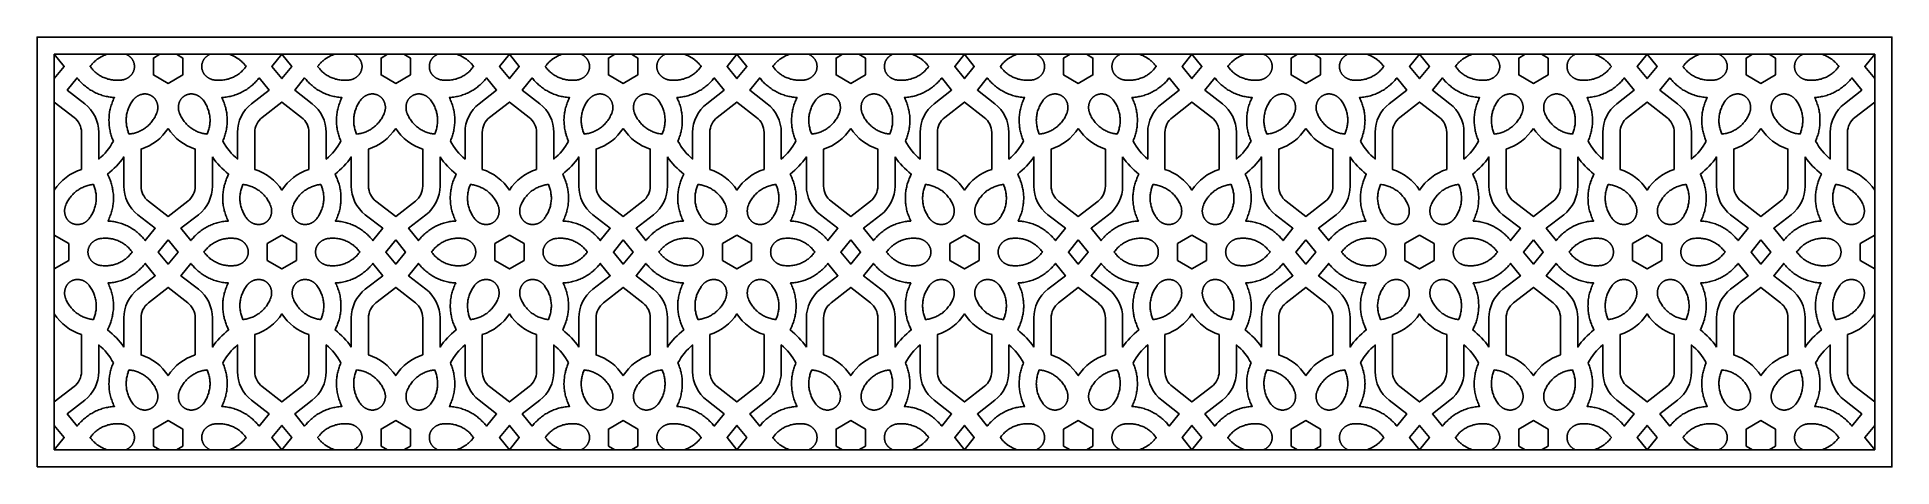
# Model space of a CAD drawing. Extents: x 14322 to 28868, y 1949 to 5319.
import ezdxf

# ---------------------------------------------------------------- set-up
doc = ezdxf.new("R2010")
doc.units = 0
doc.layers.add('LAYER_01', color=1, linetype='CONTINUOUS')

msp = doc.modelspace()

# ---------------------------------------------------------------- linework, layer by layer
at = {"layer": 'LAYER_01'}
for points in [[(14322, 1949), (28868, 1949), (28868, 5319), (14322, 5319)], [(14457, 2084), (28733, 2084), (28733, 5184), (14457, 5184)], [(14868, 5184), (14863, 5182), (14858, 5180), (14853, 5178), (14848, 5176), (14843, 5174), (14839, 5172), (14834, 5170), (14829, 5167), (14825, 5165), (14820, 5162), (14816, 5160), (14811, 5157), (14807, 5154), (14803, 5151), (14798, 5148), (14794, 5145), (14790, 5142), (14786, 5139), (14782, 5136), (14778, 5133), (14775, 5129), (14771, 5126), (14767, 5122), (14764, 5119), (14760, 5115), (14757, 5111), (14753, 5108), (14750, 5104), (14747, 5100), (14744, 5096), (14738, 5088), (14743, 5082), (14748, 5075), (14754, 5069), (14759, 5062), (14765, 5056), (14771, 5050), (14778, 5045), (14784, 5039), (14791, 5034), (14798, 5029), (14805, 5024), (14812, 5019), (14820, 5014), (14828, 5010), (14836, 5006), (14844, 5002), (14852, 4999), (14860, 4996), (14869, 4993), (14877, 4990), (14886, 4988), (14895, 4986), (14903, 4984), (14912, 4983), (14921, 4982), (14931, 4981), (14940, 4980), (14949, 4980), (14958, 4980), (14967, 4981), (14976, 4981), (14985, 4982), (14988, 4983), (14990, 4983), (14993, 4983), (14996, 4984), (14998, 4985), (15001, 4985), (15003, 4986), (15005, 4987), (15008, 4987), (15010, 4988), (15013, 4989), (15015, 4990), (15017, 4991), (15020, 4992), (15022, 4993), (15024, 4994), (15026, 4995), (15028, 4996), (15031, 4998), (15033, 4999), (15035, 5000), (15037, 5001), (15039, 5003), (15041, 5004), (15043, 5006), (15045, 5007), (15047, 5009), (15049, 5010), (15050, 5012), (15052, 5014), (15054, 5015), (15056, 5017), (15057, 5019), (15059, 5020), (15061, 5022), (15062, 5024), (15064, 5026), (15065, 5028), (15067, 5030), (15068, 5032), (15069, 5034), (15071, 5036), (15072, 5038), (15073, 5041), (15074, 5043), (15076, 5045), (15077, 5047), (15078, 5050), (15079, 5052), (15079, 5054), (15080, 5057), (15081, 5059), (15082, 5061), (15082, 5064), (15083, 5066), (15083, 5069), (15084, 5071), (15084, 5074), (15085, 5076), (15085, 5079), (15085, 5081), (15085, 5083), (15085, 5086), (15085, 5088), (15085, 5091), (15085, 5093), (15085, 5096), (15085, 5098), (15085, 5100), (15084, 5103), (15084, 5105), (15083, 5108), (15083, 5110), (15082, 5113), (15082, 5115), (15081, 5117), (15080, 5120), (15079, 5122), (15079, 5125), (15078, 5127), (15077, 5129), (15076, 5132), (15074, 5134), (15073, 5136), (15072, 5138), (15071, 5140), (15069, 5142), (15068, 5145), (15067, 5147), (15065, 5149), (15064, 5151), (15062, 5152), (15061, 5154), (15059, 5156), (15057, 5158), (15056, 5160), (15054, 5161), (15052, 5163), (15050, 5165), (15048, 5167), (15046, 5168), (15044, 5170), (15042, 5171), (15040, 5173), (15038, 5175), (15036, 5176), (15033, 5177), (15031, 5179), (15029, 5180), (15026, 5181), (15024, 5183), (15022, 5184)], [(15285, 5184), (15234, 5155), (15234, 5022), (15349, 4956), (15464, 5022), (15464, 5155), (15414, 5184)], [(15677, 5184), (15674, 5183), (15672, 5181), (15670, 5180), (15668, 5179), (15665, 5177), (15663, 5176), (15661, 5175), (15659, 5173), (15657, 5171), (15655, 5170), (15653, 5168), (15651, 5167), (15649, 5165), (15647, 5163), (15645, 5161), (15643, 5160), (15641, 5158), (15640, 5156), (15638, 5154), (15636, 5152), (15635, 5151), (15633, 5149), (15632, 5147), (15630, 5145), (15629, 5142), (15628, 5140), (15627, 5138), (15625, 5136), (15624, 5134), (15623, 5132), (15622, 5129), (15621, 5127), (15620, 5125), (15619, 5122), (15618, 5120), (15618, 5117), (15617, 5115), (15616, 5113), (15616, 5110), (15615, 5108), (15615, 5105), (15614, 5103), (15614, 5100), (15614, 5098), (15614, 5096), (15613, 5093), (15613, 5091), (15613, 5088), (15613, 5086), (15613, 5083), (15614, 5081), (15614, 5079), (15614, 5076), (15614, 5074), (15615, 5071), (15615, 5069), (15616, 5066), (15616, 5064), (15617, 5061), (15618, 5059), (15618, 5057), (15619, 5054), (15620, 5052), (15621, 5050), (15622, 5047), (15623, 5045), (15624, 5043), (15625, 5041), (15627, 5038), (15628, 5036), (15629, 5034), (15630, 5032), (15632, 5030), (15633, 5028), (15635, 5026), (15636, 5024), (15638, 5022), (15640, 5020), (15641, 5019), (15643, 5017), (15645, 5015), (15646, 5014), (15648, 5012), (15650, 5010), (15652, 5009), (15654, 5007), (15656, 5006), (15658, 5004), (15660, 5003), (15662, 5001), (15664, 5000), (15666, 4999), (15668, 4998), (15670, 4996), (15672, 4995), (15675, 4994), (15677, 4993), (15679, 4992), (15681, 4991), (15684, 4990), (15686, 4989), (15688, 4988), (15691, 4987), (15693, 4987), (15696, 4986), (15698, 4985), (15701, 4985), (15703, 4984), (15706, 4983), (15708, 4983), (15711, 4983), (15713, 4982), (15722, 4981), (15732, 4981), (15741, 4980), (15750, 4980), (15759, 4980), (15768, 4981), (15777, 4982), (15786, 4983), (15795, 4984), (15804, 4986), (15813, 4988), (15821, 4990), (15830, 4993), (15838, 4996), (15847, 4999), (15855, 5002), (15863, 5006), (15871, 5010), (15879, 5014), (15886, 5019), (15893, 5024), (15901, 5029), (15908, 5034), (15914, 5039), (15921, 5045), (15927, 5050), (15933, 5056), (15939, 5062), (15945, 5069), (15950, 5075), (15956, 5082), (15961, 5088), (15955, 5096), (15952, 5100), (15948, 5104), (15945, 5108), (15942, 5111), (15938, 5115), (15935, 5119), (15931, 5122), (15928, 5126), (15924, 5129), (15920, 5133), (15916, 5136), (15912, 5139), (15908, 5142), (15904, 5145), (15900, 5148), (15896, 5151), (15892, 5154), (15887, 5157), (15883, 5160), (15878, 5162), (15874, 5165), (15869, 5167), (15865, 5170), (15860, 5172), (15855, 5174), (15850, 5176), (15845, 5178), (15840, 5180), (15835, 5182), (15830, 5184)], [(16242, 5184), (16164, 5088), (16242, 4993), (16319, 5088)], [(16653, 5184), (16648, 5182), (16643, 5180), (16638, 5178), (16633, 5176), (16628, 5174), (16623, 5172), (16618, 5170), (16614, 5167), (16609, 5165), (16605, 5162), (16600, 5160), (16596, 5157), (16591, 5154), (16587, 5151), (16583, 5148), (16579, 5145), (16575, 5142), (16571, 5139), (16567, 5136), (16563, 5133), (16559, 5129), (16555, 5126), (16552, 5122), (16548, 5119), (16545, 5115), (16541, 5111), (16538, 5108), (16535, 5104), (16531, 5100), (16528, 5096), (16522, 5088), (16527, 5082), (16533, 5075), (16538, 5069), (16544, 5062), (16550, 5056), (16556, 5050), (16562, 5045), (16569, 5039), (16575, 5034), (16582, 5029), (16590, 5024), (16597, 5019), (16604, 5014), (16612, 5010), (16620, 5006), (16628, 5002), (16636, 4999), (16645, 4996), (16653, 4993), (16662, 4990), (16670, 4988), (16679, 4986), (16688, 4984), (16697, 4983), (16706, 4982), (16715, 4981), (16724, 4980), (16733, 4980), (16742, 4980), (16752, 4981), (16761, 4981), (16770, 4982), (16772, 4983), (16775, 4983), (16777, 4983), (16780, 4984), (16782, 4985), (16785, 4985), (16787, 4986), (16790, 4987), (16792, 4987), (16795, 4988), (16797, 4989), (16799, 4990), (16802, 4991), (16804, 4992), (16806, 4993), (16809, 4994), (16811, 4995), (16813, 4996), (16815, 4998), (16817, 4999), (16819, 5000), (16821, 5001), (16823, 5003), (16825, 5004), (16827, 5006), (16829, 5007), (16831, 5009), (16833, 5010), (16835, 5012), (16837, 5014), (16838, 5015), (16840, 5017), (16842, 5019), (16843, 5020), (16845, 5022), (16847, 5024), (16848, 5026), (16850, 5028), (16851, 5030), (16853, 5032), (16854, 5034), (16855, 5036), (16857, 5038), (16858, 5041), (16859, 5043), (16860, 5045), (16861, 5047), (16862, 5050), (16863, 5052), (16864, 5054), (16865, 5057), (16865, 5059), (16866, 5061), (16867, 5064), (16867, 5066), (16868, 5069), (16868, 5071), (16869, 5074), (16869, 5076), (16869, 5079), (16870, 5081), (16870, 5083), (16870, 5086), (16870, 5088), (16870, 5091), (16870, 5093), (16870, 5096), (16869, 5098), (16869, 5100), (16869, 5103), (16868, 5105), (16868, 5108), (16867, 5110), (16867, 5113), (16866, 5115), (16865, 5117), (16865, 5120), (16864, 5122), (16863, 5125), (16862, 5127), (16861, 5129), (16860, 5132), (16859, 5134), (16858, 5136), (16857, 5138), (16855, 5140), (16854, 5142), (16853, 5145), (16851, 5147), (16850, 5149), (16848, 5151), (16847, 5152), (16845, 5154), (16843, 5156), (16842, 5158), (16840, 5160), (16838, 5161), (16836, 5163), (16834, 5165), (16833, 5167), (16831, 5168), (16828, 5170), (16826, 5171), (16824, 5173), (16822, 5175), (16820, 5176), (16818, 5177), (16816, 5179), (16813, 5180), (16811, 5181), (16809, 5183), (16806, 5184)], [(17069, 5184), (17019, 5155), (17019, 5022), (17134, 4956), (17249, 5022), (17249, 5155), (17198, 5184)], [(17461, 5184), (17459, 5183), (17457, 5181), (17454, 5180), (17452, 5179), (17450, 5177), (17448, 5176), (17445, 5175), (17443, 5173), (17441, 5171), (17439, 5170), (17437, 5168), (17435, 5167), (17433, 5165), (17431, 5163), (17429, 5161), (17427, 5160), (17426, 5158), (17424, 5156), (17422, 5154), (17421, 5152), (17419, 5151), (17418, 5149), (17416, 5147), (17415, 5145), (17414, 5142), (17412, 5140), (17411, 5138), (17410, 5136), (17409, 5134), (17408, 5132), (17406, 5129), (17405, 5127), (17405, 5125), (17404, 5122), (17403, 5120), (17402, 5117), (17401, 5115), (17401, 5113), (17400, 5110), (17400, 5108), (17399, 5105), (17399, 5103), (17398, 5100), (17398, 5098), (17398, 5096), (17398, 5093), (17398, 5091), (17398, 5088), (17398, 5086), (17398, 5083), (17398, 5081), (17398, 5079), (17398, 5076), (17399, 5074), (17399, 5071), (17400, 5069), (17400, 5066), (17401, 5064), (17401, 5061), (17402, 5059), (17403, 5057), (17404, 5054), (17405, 5052), (17405, 5050), (17406, 5047), (17408, 5045), (17409, 5043), (17410, 5041), (17411, 5038), (17412, 5036), (17414, 5034), (17415, 5032), (17416, 5030), (17418, 5028), (17419, 5026), (17421, 5024), (17422, 5022), (17424, 5020), (17426, 5019), (17427, 5017), (17429, 5015), (17431, 5014), (17433, 5012), (17435, 5010), (17436, 5009), (17438, 5007), (17440, 5006), (17442, 5004), (17444, 5003), (17446, 5001), (17448, 5000), (17450, 4999), (17452, 4998), (17455, 4996), (17457, 4995), (17459, 4994), (17461, 4993), (17464, 4992), (17466, 4991), (17468, 4990), (17470, 4989), (17473, 4988), (17475, 4987), (17478, 4987), (17480, 4986), (17483, 4985), (17485, 4985), (17488, 4984), (17490, 4983), (17493, 4983), (17495, 4983), (17498, 4982), (17507, 4981), (17516, 4981), (17525, 4980), (17534, 4980), (17543, 4980), (17553, 4981), (17562, 4982), (17571, 4983), (17580, 4984), (17588, 4986), (17597, 4988), (17606, 4990), (17615, 4993), (17623, 4996), (17631, 4999), (17639, 5002), (17648, 5006), (17655, 5010), (17663, 5014), (17671, 5019), (17678, 5024), (17685, 5029), (17692, 5034), (17699, 5039), (17705, 5045), (17712, 5050), (17718, 5056), (17724, 5062), (17729, 5069), (17735, 5075), (17740, 5082), (17745, 5088), (17739, 5096), (17736, 5100), (17733, 5104), (17730, 5108), (17726, 5111), (17723, 5115), (17719, 5119), (17716, 5122), (17712, 5126), (17708, 5129), (17705, 5133), (17701, 5136), (17697, 5139), (17693, 5142), (17689, 5145), (17685, 5148), (17680, 5151), (17676, 5154), (17672, 5157), (17667, 5160), (17663, 5162), (17658, 5165), (17654, 5167), (17649, 5170), (17644, 5172), (17640, 5174), (17635, 5176), (17630, 5178), (17625, 5180), (17620, 5182), (17615, 5184)], [(18026, 5184), (17949, 5088), (18026, 4993), (18103, 5088)], [(18437, 5184), (18432, 5182), (18427, 5180), (18422, 5178), (18417, 5176), (18412, 5174), (18408, 5172), (18403, 5170), (18398, 5167), (18394, 5165), (18389, 5162), (18385, 5160), (18380, 5157), (18376, 5154), (18372, 5151), (18367, 5148), (18363, 5145), (18359, 5142), (18355, 5139), (18351, 5136), (18347, 5133), (18344, 5129), (18340, 5126), (18336, 5122), (18333, 5119), (18329, 5115), (18326, 5111), (18322, 5108), (18319, 5104), (18316, 5100), (18313, 5096), (18307, 5088), (18312, 5082), (18317, 5075), (18323, 5069), (18328, 5062), (18334, 5056), (18340, 5050), (18347, 5045), (18353, 5039), (18360, 5034), (18367, 5029), (18374, 5024), (18381, 5019), (18389, 5014), (18397, 5010), (18405, 5006), (18413, 5002), (18421, 4999), (18429, 4996), (18438, 4993), (18446, 4990), (18455, 4988), (18464, 4986), (18472, 4984), (18481, 4983), (18490, 4982), (18499, 4981), (18509, 4980), (18518, 4980), (18527, 4980), (18536, 4981), (18545, 4981), (18554, 4982), (18557, 4983), (18559, 4983), (18562, 4983), (18564, 4984), (18567, 4985), (18569, 4985), (18572, 4986), (18574, 4987), (18577, 4987), (18579, 4988), (18582, 4989), (18584, 4990), (18586, 4991), (18588, 4992), (18591, 4993), (18593, 4994), (18595, 4995), (18597, 4996), (18600, 4998), (18602, 4999), (18604, 5000), (18606, 5001), (18608, 5003), (18610, 5004), (18612, 5006), (18614, 5007), (18616, 5009), (18617, 5010), (18619, 5012), (18621, 5014), (18623, 5015), (18625, 5017), (18626, 5019), (18628, 5020), (18630, 5022), (18631, 5024), (18633, 5026), (18634, 5028), (18636, 5030), (18637, 5032), (18638, 5034), (18640, 5036), (18641, 5038), (18642, 5041), (18643, 5043), (18644, 5045), (18646, 5047), (18647, 5050), (18647, 5052), (18648, 5054), (18649, 5057), (18650, 5059), (18651, 5061), (18651, 5064), (18652, 5066), (18652, 5069), (18653, 5071), (18653, 5074), (18654, 5076), (18654, 5079), (18654, 5081), (18654, 5083), (18654, 5086), (18654, 5088), (18654, 5091), (18654, 5093), (18654, 5096), (18654, 5098), (18654, 5100), (18653, 5103), (18653, 5105), (18652, 5108), (18652, 5110), (18651, 5113), (18651, 5115), (18650, 5117), (18649, 5120), (18648, 5122), (18647, 5125), (18647, 5127), (18646, 5129), (18644, 5132), (18643, 5134), (18642, 5136), (18641, 5138), (18640, 5140), (18638, 5142), (18637, 5145), (18636, 5147), (18634, 5149), (18633, 5151), (18631, 5152), (18630, 5154), (18628, 5156), (18626, 5158), (18625, 5160), (18623, 5161), (18621, 5163), (18619, 5165), (18617, 5167), (18615, 5168), (18613, 5170), (18611, 5171), (18609, 5173), (18607, 5175), (18604, 5176), (18602, 5177), (18600, 5179), (18598, 5180), (18595, 5181), (18593, 5183), (18591, 5184)], [(18854, 5184), (18803, 5155), (18803, 5022), (18918, 4956), (19033, 5022), (19033, 5155), (18983, 5184)], [(19246, 5184), (19243, 5183), (19241, 5181), (19239, 5180), (19236, 5179), (19234, 5177), (19232, 5176), (19230, 5175), (19228, 5173), (19226, 5171), (19224, 5170), (19221, 5168), (19220, 5167), (19218, 5165), (19216, 5163), (19214, 5161), (19212, 5160), (19210, 5158), (19209, 5156), (19207, 5154), (19205, 5152), (19204, 5151), (19202, 5149), (19201, 5147), (19199, 5145), (19198, 5142), (19197, 5140), (19195, 5138), (19194, 5136), (19193, 5134), (19192, 5132), (19191, 5129), (19190, 5127), (19189, 5125), (19188, 5122), (19187, 5120), (19187, 5117), (19186, 5115), (19185, 5113), (19185, 5110), (19184, 5108), (19184, 5105), (19183, 5103), (19183, 5100), (19183, 5098), (19182, 5096), (19182, 5093), (19182, 5091), (19182, 5088), (19182, 5086), (19182, 5083), (19182, 5081), (19183, 5079), (19183, 5076), (19183, 5074), (19184, 5071), (19184, 5069), (19185, 5066), (19185, 5064), (19186, 5061), (19187, 5059), (19187, 5057), (19188, 5054), (19189, 5052), (19190, 5050), (19191, 5047), (19192, 5045), (19193, 5043), (19194, 5041), (19195, 5038), (19197, 5036), (19198, 5034), (19199, 5032), (19201, 5030), (19202, 5028), (19204, 5026), (19205, 5024), (19207, 5022), (19209, 5020), (19210, 5019), (19212, 5017), (19214, 5015), (19215, 5014), (19217, 5012), (19219, 5010), (19221, 5009), (19223, 5007), (19225, 5006), (19227, 5004), (19229, 5003), (19231, 5001), (19233, 5000), (19235, 4999), (19237, 4998), (19239, 4996), (19241, 4995), (19244, 4994), (19246, 4993), (19248, 4992), (19250, 4991), (19253, 4990), (19255, 4989), (19257, 4988), (19260, 4987), (19262, 4987), (19265, 4986), (19267, 4985), (19270, 4985), (19272, 4984), (19275, 4983), (19277, 4983), (19280, 4983), (19282, 4982), (19291, 4981), (19300, 4981), (19310, 4980), (19319, 4980), (19328, 4980), (19337, 4981), (19346, 4982), (19355, 4983), (19364, 4984), (19373, 4986), (19382, 4988), (19390, 4990), (19399, 4993), (19407, 4996), (19416, 4999), (19424, 5002), (19432, 5006), (19440, 5010), (19448, 5014), (19455, 5019), (19462, 5024), (19470, 5029), (19477, 5034), (19483, 5039), (19490, 5045), (19496, 5050), (19502, 5056), (19508, 5062), (19514, 5069), (19519, 5075), (19525, 5082), (19530, 5088), (19524, 5096), (19521, 5100), (19517, 5104), (19514, 5108), (19511, 5111), (19507, 5115), (19504, 5119), (19500, 5122), (19497, 5126), (19493, 5129), (19489, 5133), (19485, 5136), (19481, 5139), (19477, 5142), (19473, 5145), (19469, 5148), (19465, 5151), (19461, 5154), (19456, 5157), (19452, 5160), (19447, 5162), (19443, 5165), (19438, 5167), (19434, 5170), (19429, 5172), (19424, 5174), (19419, 5176), (19414, 5178), (19409, 5180), (19404, 5182), (19399, 5184)], [(19810, 5184), (19733, 5088), (19810, 4993), (19888, 5088)], [(20222, 5184), (20217, 5182), (20212, 5180), (20207, 5178), (20202, 5176), (20197, 5174), (20192, 5172), (20187, 5170), (20183, 5167), (20178, 5165), (20174, 5162), (20169, 5160), (20165, 5157), (20160, 5154), (20156, 5151), (20152, 5148), (20148, 5145), (20144, 5142), (20140, 5139), (20136, 5136), (20132, 5133), (20128, 5129), (20124, 5126), (20121, 5122), (20117, 5119), (20114, 5115), (20110, 5111), (20107, 5108), (20104, 5104), (20100, 5100), (20097, 5096), (20091, 5088), (20096, 5082), (20102, 5075), (20107, 5069), (20113, 5062), (20119, 5056), (20125, 5050), (20131, 5045), (20138, 5039), (20144, 5034), (20151, 5029), (20159, 5024), (20166, 5019), (20173, 5014), (20181, 5010), (20189, 5006), (20197, 5002), (20205, 4999), (20214, 4996), (20222, 4993), (20231, 4990), (20239, 4988), (20248, 4986), (20257, 4984), (20266, 4983), (20275, 4982), (20284, 4981), (20293, 4980), (20302, 4980), (20311, 4980), (20320, 4981), (20330, 4981), (20339, 4982), (20341, 4983), (20344, 4983), (20346, 4983), (20349, 4984), (20351, 4985), (20354, 4985), (20356, 4986), (20359, 4987), (20361, 4987), (20364, 4988), (20366, 4989), (20368, 4990), (20371, 4991), (20373, 4992), (20375, 4993), (20377, 4994), (20380, 4995), (20382, 4996), (20384, 4998), (20386, 4999), (20388, 5000), (20390, 5001), (20392, 5003), (20394, 5004), (20396, 5006), (20398, 5007), (20400, 5009), (20402, 5010), (20404, 5012), (20406, 5014), (20407, 5015), (20409, 5017), (20411, 5019), (20412, 5020), (20414, 5022), (20416, 5024), (20417, 5026), (20419, 5028), (20420, 5030), (20422, 5032), (20423, 5034), (20424, 5036), (20425, 5038), (20427, 5041), (20428, 5043), (20429, 5045), (20430, 5047), (20431, 5050), (20432, 5052), (20433, 5054), (20434, 5057), (20434, 5059), (20435, 5061), (20436, 5064), (20436, 5066), (20437, 5069), (20437, 5071), (20438, 5074), (20438, 5076), (20438, 5079), (20438, 5081), (20439, 5083), (20439, 5086), (20439, 5088), (20439, 5091), (20439, 5093), (20438, 5096), (20438, 5098), (20438, 5100), (20438, 5103), (20437, 5105), (20437, 5108), (20436, 5110), (20436, 5113), (20435, 5115), (20434, 5117), (20434, 5120), (20433, 5122), (20432, 5125), (20431, 5127), (20430, 5129), (20429, 5132), (20428, 5134), (20427, 5136), (20425, 5138), (20424, 5140), (20423, 5142), (20422, 5145), (20420, 5147), (20419, 5149), (20417, 5151), (20416, 5152), (20414, 5154), (20412, 5156), (20411, 5158), (20409, 5160), (20407, 5161), (20405, 5163), (20403, 5165), (20401, 5167), (20399, 5168), (20397, 5170), (20395, 5171), (20393, 5173), (20391, 5175), (20389, 5176), (20387, 5177), (20384, 5179), (20382, 5180), (20380, 5181), (20378, 5183), (20375, 5184)], [(20638, 5184), (20588, 5155), (20588, 5022), (20703, 4956), (20818, 5022), (20818, 5155), (20767, 5184)], [(21030, 5184), (21028, 5183), (21026, 5181), (21023, 5180), (21021, 5179), (21019, 5177), (21016, 5176), (21014, 5175), (21012, 5173), (21010, 5171), (21008, 5170), (21006, 5168), (21004, 5167), (21002, 5165), (21000, 5163), (20998, 5161), (20996, 5160), (20995, 5158), (20993, 5156), (20991, 5154), (20990, 5152), (20988, 5151), (20987, 5149), (20985, 5147), (20984, 5145), (20983, 5142), (20981, 5140), (20980, 5138), (20979, 5136), (20978, 5134), (20976, 5132), (20975, 5129), (20974, 5127), (20973, 5125), (20973, 5122), (20972, 5120), (20971, 5117), (20970, 5115), (20970, 5113), (20969, 5110), (20969, 5108), (20968, 5105), (20968, 5103), (20967, 5100), (20967, 5098), (20967, 5096), (20967, 5093), (20967, 5091), (20967, 5088), (20967, 5086), (20967, 5083), (20967, 5081), (20967, 5079), (20967, 5076), (20968, 5074), (20968, 5071), (20969, 5069), (20969, 5066), (20970, 5064), (20970, 5061), (20971, 5059), (20972, 5057), (20973, 5054), (20973, 5052), (20974, 5050), (20975, 5047), (20976, 5045), (20978, 5043), (20979, 5041), (20980, 5038), (20981, 5036), (20983, 5034), (20984, 5032), (20985, 5030), (20987, 5028), (20988, 5026), (20990, 5024), (20991, 5022), (20993, 5020), (20995, 5019), (20996, 5017), (20998, 5015), (21000, 5014), (21002, 5012), (21003, 5010), (21005, 5009), (21007, 5007), (21009, 5006), (21011, 5004), (21013, 5003), (21015, 5001), (21017, 5000), (21019, 4999), (21021, 4998), (21024, 4996), (21026, 4995), (21028, 4994), (21030, 4993), (21032, 4992), (21035, 4991), (21037, 4990), (21039, 4989), (21042, 4988), (21044, 4987), (21047, 4987), (21049, 4986), (21052, 4985), (21054, 4985), (21056, 4984), (21059, 4983), (21062, 4983), (21064, 4983), (21067, 4982), (21076, 4981), (21085, 4981), (21094, 4980), (21103, 4980), (21112, 4980), (21121, 4981), (21131, 4982), (21140, 4983), (21149, 4984), (21157, 4986), (21166, 4988), (21175, 4990), (21183, 4993), (21192, 4996), (21200, 4999), (21208, 5002), (21216, 5006), (21224, 5010), (21232, 5014), (21240, 5019), (21247, 5024), (21254, 5029), (21261, 5034), (21268, 5039), (21274, 5045), (21281, 5050), (21287, 5056), (21293, 5062), (21298, 5069), (21304, 5075), (21309, 5082), (21314, 5088), (21308, 5096), (21305, 5100), (21302, 5104), (21299, 5108), (21295, 5111), (21292, 5115), (21288, 5119), (21285, 5122), (21281, 5126), (21277, 5129), (21274, 5133), (21270, 5136), (21266, 5139), (21262, 5142), (21258, 5145), (21254, 5148), (21249, 5151), (21245, 5154), (21241, 5157), (21236, 5160), (21232, 5162), (21227, 5165), (21223, 5167), (21218, 5170), (21213, 5172), (21209, 5174), (21204, 5176), (21199, 5178), (21194, 5180), (21189, 5182), (21184, 5184)], [(21595, 5184), (21518, 5088), (21595, 4993), (21672, 5088)], [(22006, 5184), (22001, 5182), (21996, 5180), (21991, 5178), (21986, 5176), (21981, 5174), (21977, 5172), (21972, 5170), (21967, 5167), (21963, 5165), (21958, 5162), (21954, 5160), (21949, 5157), (21945, 5154), (21941, 5151), (21936, 5148), (21932, 5145), (21928, 5142), (21924, 5139), (21920, 5136), (21916, 5133), (21912, 5129), (21909, 5126), (21905, 5122), (21902, 5119), (21898, 5115), (21895, 5111), (21891, 5108), (21888, 5104), (21885, 5100), (21882, 5096), (21876, 5088), (21881, 5082), (21886, 5075), (21891, 5069), (21897, 5062), (21903, 5056), (21909, 5050), (21916, 5045), (21922, 5039), (21929, 5034), (21936, 5029), (21943, 5024), (21950, 5019), (21958, 5014), (21966, 5010), (21973, 5006), (21981, 5002), (21990, 4999), (21998, 4996), (22006, 4993), (22015, 4990), (22024, 4988), (22032, 4986), (22041, 4984), (22050, 4983), (22059, 4982), (22068, 4981), (22078, 4980), (22087, 4980), (22096, 4980), (22105, 4981), (22114, 4981), (22123, 4982), (22126, 4983), (22128, 4983), (22131, 4983), (22133, 4984), (22136, 4985), (22138, 4985), (22141, 4986), (22143, 4987), (22146, 4987), (22148, 4988), (22150, 4989), (22153, 4990), (22155, 4991), (22157, 4992), (22160, 4993), (22162, 4994), (22164, 4995), (22166, 4996), (22168, 4998), (22171, 4999), (22173, 5000), (22175, 5001), (22177, 5003), (22179, 5004), (22181, 5006), (22183, 5007), (22185, 5009), (22186, 5010), (22188, 5012), (22190, 5014), (22192, 5015), (22194, 5017), (22195, 5019), (22197, 5020), (22199, 5022), (22200, 5024), (22202, 5026), (22203, 5028), (22205, 5030), (22206, 5032), (22207, 5034), (22209, 5036), (22210, 5038), (22211, 5041), (22212, 5043), (22213, 5045), (22214, 5047), (22215, 5050), (22216, 5052), (22217, 5054), (22218, 5057), (22219, 5059), (22220, 5061), (22220, 5064), (22221, 5066), (22221, 5069), (22222, 5071), (22222, 5074), (22222, 5076), (22223, 5079), (22223, 5081), (22223, 5083), (22223, 5086), (22223, 5088), (22223, 5091), (22223, 5093), (22223, 5096), (22223, 5098), (22222, 5100), (22222, 5103), (22222, 5105), (22221, 5108), (22221, 5110), (22220, 5113), (22220, 5115), (22219, 5117), (22218, 5120), (22217, 5122), (22216, 5125), (22215, 5127), (22214, 5129), (22213, 5132), (22212, 5134), (22211, 5136), (22210, 5138), (22209, 5140), (22207, 5142), (22206, 5145), (22205, 5147), (22203, 5149), (22202, 5151), (22200, 5152), (22199, 5154), (22197, 5156), (22195, 5158), (22194, 5160), (22192, 5161), (22190, 5163), (22188, 5165), (22186, 5167), (22184, 5168), (22182, 5170), (22180, 5171), (22178, 5173), (22176, 5175), (22173, 5176), (22171, 5177), (22169, 5179), (22167, 5180), (22164, 5181), (22162, 5183), (22160, 5184)], [(22423, 5184), (22372, 5155), (22372, 5022), (22487, 4956), (22602, 5022), (22602, 5155), (22552, 5184)], [(22815, 5184), (22812, 5183), (22810, 5181), (22808, 5180), (22805, 5179), (22803, 5177), (22801, 5176), (22799, 5175), (22797, 5173), (22795, 5171), (22792, 5170), (22790, 5168), (22788, 5167), (22786, 5165), (22785, 5163), (22783, 5161), (22781, 5160), (22779, 5158), (22777, 5156), (22776, 5154), (22774, 5152), (22773, 5151), (22771, 5149), (22770, 5147), (22768, 5145), (22767, 5142), (22766, 5140), (22764, 5138), (22763, 5136), (22762, 5134), (22761, 5132), (22760, 5129), (22759, 5127), (22758, 5125), (22757, 5122), (22756, 5120), (22755, 5117), (22755, 5115), (22754, 5113), (22754, 5110), (22753, 5108), (22753, 5105), (22752, 5103), (22752, 5100), (22752, 5098), (22751, 5096), (22751, 5093), (22751, 5091), (22751, 5088), (22751, 5086), (22751, 5083), (22751, 5081), (22752, 5079), (22752, 5076), (22752, 5074), (22753, 5071), (22753, 5069), (22754, 5066), (22754, 5064), (22755, 5061), (22755, 5059), (22756, 5057), (22757, 5054), (22758, 5052), (22759, 5050), (22760, 5047), (22761, 5045), (22762, 5043), (22763, 5041), (22764, 5038), (22766, 5036), (22767, 5034), (22768, 5032), (22770, 5030), (22771, 5028), (22773, 5026), (22774, 5024), (22776, 5022), (22777, 5020), (22779, 5019), (22781, 5017), (22783, 5015), (22784, 5014), (22786, 5012), (22788, 5010), (22790, 5009), (22792, 5007), (22794, 5006), (22796, 5004), (22798, 5003), (22800, 5001), (22802, 5000), (22804, 4999), (22806, 4998), (22808, 4996), (22810, 4995), (22812, 4994), (22815, 4993), (22817, 4992), (22819, 4991), (22822, 4990), (22824, 4989), (22826, 4988), (22829, 4987), (22831, 4987), (22834, 4986), (22836, 4985), (22838, 4985), (22841, 4984), (22843, 4983), (22846, 4983), (22849, 4983), (22851, 4982), (22860, 4981), (22869, 4981), (22879, 4980), (22888, 4980), (22897, 4980), (22906, 4981), (22915, 4982), (22924, 4983), (22933, 4984), (22942, 4986), (22951, 4988), (22959, 4990), (22968, 4993), (22976, 4996), (22985, 4999), (22993, 5002), (23001, 5006), (23009, 5010), (23016, 5014), (23024, 5019), (23031, 5024), (23039, 5029), (23045, 5034), (23052, 5039), (23059, 5045), (23065, 5050), (23071, 5056), (23077, 5062), (23083, 5069), (23088, 5075), (23094, 5082), (23099, 5088), (23093, 5096), (23090, 5100), (23086, 5104), (23083, 5108), (23080, 5111), (23076, 5115), (23073, 5119), (23069, 5122), (23066, 5126), (23062, 5129), (23058, 5133), (23054, 5136), (23050, 5139), (23046, 5142), (23042, 5145), (23038, 5148), (23034, 5151), (23030, 5154), (23025, 5157), (23021, 5160), (23016, 5162), (23012, 5165), (23007, 5167), (23002, 5170), (22998, 5172), (22993, 5174), (22988, 5176), (22983, 5178), (22978, 5180), (22973, 5182), (22968, 5184)], [(23379, 5184), (23302, 5088), (23379, 4993), (23457, 5088)], [(23790, 5184), (23785, 5182), (23780, 5180), (23776, 5178), (23771, 5176), (23766, 5174), (23761, 5172), (23756, 5170), (23752, 5167), (23747, 5165), (23743, 5162), (23738, 5160), (23734, 5157), (23729, 5154), (23725, 5151), (23721, 5148), (23717, 5145), (23713, 5142), (23709, 5139), (23705, 5136), (23701, 5133), (23697, 5129), (23693, 5126), (23690, 5122), (23686, 5119), (23682, 5115), (23679, 5111), (23676, 5108), (23672, 5104), (23669, 5100), (23666, 5096), (23660, 5088), (23665, 5082), (23670, 5075), (23676, 5069), (23682, 5062), (23688, 5056), (23694, 5050), (23700, 5045), (23707, 5039), (23713, 5034), (23720, 5029), (23727, 5024), (23735, 5019), (23742, 5014), (23750, 5010), (23758, 5006), (23766, 5002), (23774, 4999), (23782, 4996), (23791, 4993), (23799, 4990), (23808, 4988), (23817, 4986), (23826, 4984), (23835, 4983), (23844, 4982), (23853, 4981), (23862, 4980), (23871, 4980), (23880, 4980), (23889, 4981), (23899, 4981), (23908, 4982), (23910, 4983), (23913, 4983), (23915, 4983), (23918, 4984), (23920, 4985), (23923, 4985), (23925, 4986), (23928, 4987), (23930, 4987), (23933, 4988), (23935, 4989), (23937, 4990), (23940, 4991), (23942, 4992), (23944, 4993), (23946, 4994), (23949, 4995), (23951, 4996), (23953, 4998), (23955, 4999), (23957, 5000), (23959, 5001), (23961, 5003), (23963, 5004), (23965, 5006), (23967, 5007), (23969, 5009), (23971, 5010), (23973, 5012), (23974, 5014), (23976, 5015), (23978, 5017), (23980, 5019), (23981, 5020), (23983, 5022), (23985, 5024), (23986, 5026), (23988, 5028), (23989, 5030), (23990, 5032), (23992, 5034), (23993, 5036), (23994, 5038), (23996, 5041), (23997, 5043), (23998, 5045), (23999, 5047), (24000, 5050), (24001, 5052), (24002, 5054), (24003, 5057), (24003, 5059), (24004, 5061), (24005, 5064), (24005, 5066), (24006, 5069), (24006, 5071), (24007, 5074), (24007, 5076), (24007, 5079), (24007, 5081), (24008, 5083), (24008, 5086), (24008, 5088), (24008, 5091), (24008, 5093), (24007, 5096), (24007, 5098), (24007, 5100), (24007, 5103), (24006, 5105), (24006, 5108), (24005, 5110), (24005, 5113), (24004, 5115), (24003, 5117), (24003, 5120), (24002, 5122), (24001, 5125), (24000, 5127), (23999, 5129), (23998, 5132), (23997, 5134), (23996, 5136), (23994, 5138), (23993, 5140), (23992, 5142), (23990, 5145), (23989, 5147), (23988, 5149), (23986, 5151), (23985, 5152), (23983, 5154), (23981, 5156), (23980, 5158), (23978, 5160), (23976, 5161), (23974, 5163), (23972, 5165), (23970, 5167), (23968, 5168), (23966, 5170), (23964, 5171), (23962, 5173), (23960, 5175), (23958, 5176), (23956, 5177), (23953, 5179), (23951, 5180), (23949, 5181), (23946, 5183), (23944, 5184)], [(24207, 5184), (24157, 5155), (24157, 5022), (24272, 4956), (24386, 5022), (24386, 5155), (24336, 5184)], [(24599, 5184), (24597, 5183), (24594, 5181), (24592, 5180), (24590, 5179), (24588, 5177), (24585, 5176), (24583, 5175), (24581, 5173), (24579, 5171), (24577, 5170), (24575, 5168), (24573, 5167), (24571, 5165), (24569, 5163), (24567, 5161), (24565, 5160), (24564, 5158), (24562, 5156), (24560, 5154), (24559, 5152), (24557, 5151), (24556, 5149), (24554, 5147), (24553, 5145), (24551, 5142), (24550, 5140), (24549, 5138), (24548, 5136), (24547, 5134), (24545, 5132), (24544, 5129), (24543, 5127), (24542, 5125), (24542, 5122), (24541, 5120), (24540, 5117), (24539, 5115), (24539, 5113), (24538, 5110), (24538, 5108), (24537, 5105), (24537, 5103), (24536, 5100), (24536, 5098), (24536, 5096), (24536, 5093), (24536, 5091), (24536, 5088), (24536, 5086), (24536, 5083), (24536, 5081), (24536, 5079), (24536, 5076), (24537, 5074), (24537, 5071), (24538, 5069), (24538, 5066), (24539, 5064), (24539, 5061), (24540, 5059), (24541, 5057), (24542, 5054), (24542, 5052), (24543, 5050), (24544, 5047), (24545, 5045), (24547, 5043), (24548, 5041), (24549, 5038), (24550, 5036), (24551, 5034), (24553, 5032), (24554, 5030), (24556, 5028), (24557, 5026), (24559, 5024), (24560, 5022), (24562, 5020), (24564, 5019), (24565, 5017), (24567, 5015), (24569, 5014), (24571, 5012), (24572, 5010), (24574, 5009), (24576, 5007), (24578, 5006), (24580, 5004), (24582, 5003), (24584, 5001), (24586, 5000), (24588, 4999), (24590, 4998), (24593, 4996), (24595, 4995), (24597, 4994), (24599, 4993), (24601, 4992), (24604, 4991), (24606, 4990), (24608, 4989), (24611, 4988), (24613, 4987), (24616, 4987), (24618, 4986), (24620, 4985), (24623, 4985), (24625, 4984), (24628, 4983), (24630, 4983), (24633, 4983), (24636, 4982), (24645, 4981), (24654, 4981), (24663, 4980), (24672, 4980), (24681, 4980), (24690, 4981), (24700, 4982), (24709, 4983), (24717, 4984), (24726, 4986), (24735, 4988), (24744, 4990), (24752, 4993), (24761, 4996), (24769, 4999), (24777, 5002), (24785, 5006), (24793, 5010), (24801, 5014), (24808, 5019), (24816, 5024), (24823, 5029), (24830, 5034), (24837, 5039), (24843, 5045), (24850, 5050), (24856, 5056), (24862, 5062), (24867, 5069), (24873, 5075), (24878, 5082), (24883, 5088), (24877, 5096), (24874, 5100), (24871, 5104), (24868, 5108), (24864, 5111), (24861, 5115), (24857, 5119), (24854, 5122), (24850, 5126), (24846, 5129), (24843, 5133), (24839, 5136), (24835, 5139), (24831, 5142), (24827, 5145), (24823, 5148), (24818, 5151), (24814, 5154), (24810, 5157), (24805, 5160), (24801, 5162), (24796, 5165), (24792, 5167), (24787, 5170), (24782, 5172), (24777, 5174), (24773, 5176), (24768, 5178), (24763, 5180), (24758, 5182), (24753, 5184)], [(25164, 5184), (25086, 5088), (25164, 4993), (25241, 5088)], [(25575, 5184), (25570, 5182), (25565, 5180), (25560, 5178), (25555, 5176), (25550, 5174), (25546, 5172), (25541, 5170), (25536, 5167), (25532, 5165), (25527, 5162), (25523, 5160), (25518, 5157), (25514, 5154), (25509, 5151), (25505, 5148), (25501, 5145), (25497, 5142), (25493, 5139), (25489, 5136), (25485, 5133), (25481, 5129), (25478, 5126), (25474, 5122), (25470, 5119), (25467, 5115), (25464, 5111), (25460, 5108), (25457, 5104), (25454, 5100), (25451, 5096), (25445, 5088), (25450, 5082), (25455, 5075), (25460, 5069), (25466, 5062), (25472, 5056), (25478, 5050), (25485, 5045), (25491, 5039), (25498, 5034), (25505, 5029), (25512, 5024), (25519, 5019), (25527, 5014), (25535, 5010), (25542, 5006), (25550, 5002), (25559, 4999), (25567, 4996), (25575, 4993), (25584, 4990), (25593, 4988), (25601, 4986), (25610, 4984), (25619, 4983), (25628, 4982), (25637, 4981), (25646, 4980), (25656, 4980), (25665, 4980), (25674, 4981), (25683, 4981), (25692, 4982), (25695, 4983), (25697, 4983), (25700, 4983), (25702, 4984), (25705, 4985), (25707, 4985), (25710, 4986), (25712, 4987), (25715, 4987), (25717, 4988), (25719, 4989), (25722, 4990), (25724, 4991), (25726, 4992), (25729, 4993), (25731, 4994), (25733, 4995), (25735, 4996), (25737, 4998), (25740, 4999), (25742, 5000), (25744, 5001), (25746, 5003), (25748, 5004), (25750, 5006), (25752, 5007), (25753, 5009), (25755, 5010), (25757, 5012), (25759, 5014), (25761, 5015), (25762, 5017), (25764, 5019), (25766, 5020), (25767, 5022), (25769, 5024), (25771, 5026), (25772, 5028), (25774, 5030), (25775, 5032), (25776, 5034), (25778, 5036), (25779, 5038), (25780, 5041), (25781, 5043), (25782, 5045), (25783, 5047), (25784, 5050), (25785, 5052), (25786, 5054), (25787, 5057), (25788, 5059), (25789, 5061), (25789, 5064), (25790, 5066), (25790, 5069), (25791, 5071), (25791, 5074), (25791, 5076), (25792, 5079), (25792, 5081), (25792, 5083), (25792, 5086), (25792, 5088), (25792, 5091), (25792, 5093), (25792, 5096), (25792, 5098), (25791, 5100), (25791, 5103), (25791, 5105), (25790, 5108), (25790, 5110), (25789, 5113), (25789, 5115), (25788, 5117), (25787, 5120), (25786, 5122), (25785, 5125), (25784, 5127), (25783, 5129), (25782, 5132), (25781, 5134), (25780, 5136), (25779, 5138), (25778, 5140), (25776, 5142), (25775, 5145), (25774, 5147), (25772, 5149), (25771, 5151), (25769, 5152), (25767, 5154), (25766, 5156), (25764, 5158), (25762, 5160), (25761, 5161), (25759, 5163), (25757, 5165), (25755, 5167), (25753, 5168), (25751, 5170), (25749, 5171), (25747, 5173), (25745, 5175), (25742, 5176), (25740, 5177), (25738, 5179), (25736, 5180), (25733, 5181), (25731, 5183), (25729, 5184)], [(25992, 5184), (25941, 5155), (25941, 5022), (26056, 4956), (26171, 5022), (26171, 5155), (26121, 5184)], [(26384, 5184), (26381, 5183), (26379, 5181), (26377, 5180), (26374, 5179), (26372, 5177), (26370, 5176), (26368, 5175), (26366, 5173), (26363, 5171), (26361, 5170), (26359, 5168), (26357, 5167), (26355, 5165), (26354, 5163), (26352, 5161), (26350, 5160), (26348, 5158), (26346, 5156), (26345, 5154), (26343, 5152), (26342, 5151), (26340, 5149), (26339, 5147), (26337, 5145), (26336, 5142), (26335, 5140), (26333, 5138), (26332, 5136), (26331, 5134), (26330, 5132), (26329, 5129), (26328, 5127), (26327, 5125), (26326, 5122), (26325, 5120), (26324, 5117), (26324, 5115), (26323, 5113), (26323, 5110), (26322, 5108), (26322, 5105), (26321, 5103), (26321, 5100), (26321, 5098), (26320, 5096), (26320, 5093), (26320, 5091), (26320, 5088), (26320, 5086), (26320, 5083), (26320, 5081), (26321, 5079), (26321, 5076), (26321, 5074), (26322, 5071), (26322, 5069), (26323, 5066), (26323, 5064), (26324, 5061), (26324, 5059), (26325, 5057), (26326, 5054), (26327, 5052), (26328, 5050), (26329, 5047), (26330, 5045), (26331, 5043), (26332, 5041), (26333, 5038), (26335, 5036), (26336, 5034), (26337, 5032), (26339, 5030), (26340, 5028), (26342, 5026), (26343, 5024), (26345, 5022), (26346, 5020), (26348, 5019), (26350, 5017), (26352, 5015), (26353, 5014), (26355, 5012), (26357, 5010), (26359, 5009), (26361, 5007), (26363, 5006), (26365, 5004), (26367, 5003), (26369, 5001), (26371, 5000), (26373, 4999), (26375, 4998), (26377, 4996), (26379, 4995), (26381, 4994), (26384, 4993), (26386, 4992), (26388, 4991), (26390, 4990), (26393, 4989), (26395, 4988), (26398, 4987), (26400, 4987), (26402, 4986), (26405, 4985), (26407, 4985), (26410, 4984), (26412, 4983), (26415, 4983), (26418, 4983), (26420, 4982), (26429, 4981), (26438, 4981), (26448, 4980), (26457, 4980), (26466, 4980), (26475, 4981), (26484, 4982), (26493, 4983), (26502, 4984), (26511, 4986), (26520, 4988), (26528, 4990), (26537, 4993), (26545, 4996), (26554, 4999), (26562, 5002), (26570, 5006), (26578, 5010), (26585, 5014), (26593, 5019), (26600, 5024), (26607, 5029), (26614, 5034), (26621, 5039), (26628, 5045), (26634, 5050), (26640, 5056), (26646, 5062), (26652, 5069), (26657, 5075), (26663, 5082), (26668, 5088), (26662, 5096), (26658, 5100), (26655, 5104), (26652, 5108), (26649, 5111), (26645, 5115), (26642, 5119), (26638, 5122), (26635, 5126), (26631, 5129), (26627, 5133), (26623, 5136), (26619, 5139), (26615, 5142), (26611, 5145), (26607, 5148), (26603, 5151), (26598, 5154), (26594, 5157), (26590, 5160), (26585, 5162), (26581, 5165), (26576, 5167), (26571, 5170), (26567, 5172), (26562, 5174), (26557, 5176), (26552, 5178), (26547, 5180), (26542, 5182), (26537, 5184)], [(26948, 5184), (26871, 5088), (26948, 4993), (27026, 5088)], [(27359, 5184), (27354, 5182), (27349, 5180), (27344, 5178), (27340, 5176), (27335, 5174), (27330, 5172), (27325, 5170), (27321, 5167), (27316, 5165), (27311, 5162), (27307, 5160), (27303, 5157), (27298, 5154), (27294, 5151), (27290, 5148), (27286, 5145), (27281, 5142), (27277, 5139), (27274, 5136), (27270, 5133), (27266, 5129), (27262, 5126), (27259, 5122), (27255, 5119), (27251, 5115), (27248, 5111), (27245, 5108), (27241, 5104), (27238, 5100), (27235, 5096), (27229, 5088), (27234, 5082), (27239, 5075), (27245, 5069), (27251, 5062), (27257, 5056), (27263, 5050), (27269, 5045), (27276, 5039), (27282, 5034), (27289, 5029), (27296, 5024), (27304, 5019), (27311, 5014), (27319, 5010), (27327, 5006), (27335, 5002), (27343, 4999), (27351, 4996), (27360, 4993), (27368, 4990), (27377, 4988), (27386, 4986), (27395, 4984), (27404, 4983), (27413, 4982), (27422, 4981), (27431, 4980), (27440, 4980), (27449, 4980), (27458, 4981), (27467, 4981), (27477, 4982), (27479, 4983), (27482, 4983), (27484, 4983), (27487, 4984), (27489, 4985), (27492, 4985), (27494, 4986), (27497, 4987), (27499, 4987), (27502, 4988), (27504, 4989), (27506, 4990), (27509, 4991), (27511, 4992), (27513, 4993), (27515, 4994), (27518, 4995), (27520, 4996), (27522, 4998), (27524, 4999), (27526, 5000), (27528, 5001), (27530, 5003), (27532, 5004), (27534, 5006), (27536, 5007), (27538, 5009), (27540, 5010), (27542, 5012), (27543, 5014), (27545, 5015), (27547, 5017), (27549, 5019), (27550, 5020), (27552, 5022), (27553, 5024), (27555, 5026), (27557, 5028), (27558, 5030), (27559, 5032), (27561, 5034), (27562, 5036), (27563, 5038), (27565, 5041), (27566, 5043), (27567, 5045), (27568, 5047), (27569, 5050), (27570, 5052), (27571, 5054), (27572, 5057), (27572, 5059), (27573, 5061), (27574, 5064), (27574, 5066), (27575, 5069), (27575, 5071), (27576, 5074), (27576, 5076), (27576, 5079), (27576, 5081), (27576, 5083), (27577, 5086), (27577, 5088), (27577, 5091), (27576, 5093), (27576, 5096), (27576, 5098), (27576, 5100), (27576, 5103), (27575, 5105), (27575, 5108), (27574, 5110), (27574, 5113), (27573, 5115), (27572, 5117), (27572, 5120), (27571, 5122), (27570, 5125), (27569, 5127), (27568, 5129), (27567, 5132), (27566, 5134), (27565, 5136), (27563, 5138), (27562, 5140), (27561, 5142), (27559, 5145), (27558, 5147), (27557, 5149), (27555, 5151), (27553, 5152), (27552, 5154), (27550, 5156), (27549, 5158), (27547, 5160), (27545, 5161), (27543, 5163), (27541, 5165), (27539, 5167), (27537, 5168), (27535, 5170), (27533, 5171), (27531, 5173), (27529, 5175), (27527, 5176), (27525, 5177), (27522, 5179), (27520, 5180), (27518, 5181), (27515, 5183), (27513, 5184)], [(27776, 5184), (27726, 5155), (27726, 5022), (27841, 4956), (27955, 5022), (27955, 5155), (27905, 5184)], [(28168, 5184), (28166, 5183), (28163, 5181), (28161, 5180), (28159, 5179), (28157, 5177), (28154, 5176), (28152, 5175), (28150, 5173), (28148, 5171), (28146, 5170), (28144, 5168), (28142, 5167), (28140, 5165), (28138, 5163), (28136, 5161), (28134, 5160), (28133, 5158), (28131, 5156), (28129, 5154), (28128, 5152), (28126, 5151), (28125, 5149), (28123, 5147), (28122, 5145), (28120, 5142), (28119, 5140), (28118, 5138), (28117, 5136), (28115, 5134), (28114, 5132), (28113, 5129), (28112, 5127), (28111, 5125), (28110, 5122), (28110, 5120), (28109, 5117), (28108, 5115), (28108, 5113), (28107, 5110), (28106, 5108), (28106, 5105), (28106, 5103), (28105, 5100), (28105, 5098), (28105, 5096), (28105, 5093), (28105, 5091), (28105, 5088), (28105, 5086), (28105, 5083), (28105, 5081), (28105, 5079), (28105, 5076), (28106, 5074), (28106, 5071), (28106, 5069), (28107, 5066), (28108, 5064), (28108, 5061), (28109, 5059), (28110, 5057), (28110, 5054), (28111, 5052), (28112, 5050), (28113, 5047), (28114, 5045), (28115, 5043), (28117, 5041), (28118, 5038), (28119, 5036), (28120, 5034), (28122, 5032), (28123, 5030), (28125, 5028), (28126, 5026), (28128, 5024), (28129, 5022), (28131, 5020), (28133, 5019), (28134, 5017), (28136, 5015), (28138, 5014), (28140, 5012), (28141, 5010), (28143, 5009), (28145, 5007), (28147, 5006), (28149, 5004), (28151, 5003), (28153, 5001), (28155, 5000), (28157, 4999), (28159, 4998), (28161, 4996), (28164, 4995), (28166, 4994), (28168, 4993), (28170, 4992), (28173, 4991), (28175, 4990), (28177, 4989), (28180, 4988), (28182, 4987), (28184, 4987), (28187, 4986), (28189, 4985), (28192, 4985), (28194, 4984), (28197, 4983), (28199, 4983), (28202, 4983), (28205, 4982), (28214, 4981), (28223, 4981), (28232, 4980), (28241, 4980), (28250, 4980), (28259, 4981), (28268, 4982), (28277, 4983), (28286, 4984), (28295, 4986), (28304, 4988), (28313, 4990), (28321, 4993), (28330, 4996), (28338, 4999), (28346, 5002), (28354, 5006), (28362, 5010), (28370, 5014), (28377, 5019), (28385, 5024), (28392, 5029), (28399, 5034), (28406, 5039), (28412, 5045), (28419, 5050), (28425, 5056), (28431, 5062), (28436, 5069), (28442, 5075), (28447, 5082), (28452, 5088), (28446, 5096), (28443, 5100), (28440, 5104), (28437, 5108), (28433, 5111), (28430, 5115), (28426, 5119), (28423, 5122), (28419, 5126), (28415, 5129), (28412, 5133), (28408, 5136), (28404, 5139), (28400, 5142), (28396, 5145), (28391, 5148), (28387, 5151), (28383, 5154), (28379, 5157), (28374, 5160), (28370, 5162), (28365, 5165), (28361, 5167), (28356, 5170), (28351, 5172), (28346, 5174), (28342, 5176), (28337, 5178), (28332, 5180), (28327, 5182), (28322, 5184)], [(15217, 4860), (15215, 4861), (15213, 4862), (15211, 4863), (15209, 4864), (15206, 4865), (15204, 4866), (15202, 4867), (15199, 4868), (15197, 4869), (15195, 4869), (15192, 4870), (15190, 4871), (15187, 4871), (15185, 4872), (15182, 4872), (15180, 4872), (15177, 4873), (15175, 4873), (15172, 4873), (15170, 4873), (15167, 4873), (15165, 4873), (15162, 4873), (15160, 4873), (15158, 4873), (15155, 4872), (15153, 4872), (15150, 4872), (15148, 4871), (15145, 4871), (15143, 4870), (15141, 4870), (15138, 4869), (15136, 4868), (15134, 4868), (15131, 4867), (15129, 4866), (15127, 4865), (15125, 4864), (15122, 4863), (15120, 4862), (15118, 4861), (15116, 4860), (15114, 4859), (15111, 4858), (15109, 4856), (15107, 4855), (15105, 4854), (15103, 4852), (15101, 4851), (15099, 4849), (15097, 4848), (15095, 4846), (15093, 4845), (15091, 4843), (15089, 4841), (15087, 4840), (15086, 4838), (15084, 4836), (15082, 4834), (15080, 4832), (15079, 4830), (15077, 4828), (15075, 4826), (15070, 4819), (15065, 4811), (15060, 4803), (15055, 4796), (15051, 4788), (15047, 4779), (15043, 4771), (15039, 4763), (15036, 4754), (15033, 4746), (15031, 4737), (15028, 4728), (15026, 4720), (15024, 4711), (15023, 4702), (15022, 4693), (15021, 4685), (15021, 4676), (15021, 4667), (15021, 4658), (15021, 4649), (15022, 4641), (15023, 4632), (15024, 4624), (15026, 4615), (15028, 4607), (15030, 4598), (15032, 4590), (15035, 4582), (15037, 4574), (15040, 4566), (15044, 4559), (15052, 4560), (15060, 4561), (15068, 4563), (15077, 4564), (15085, 4567), (15093, 4569), (15101, 4571), (15109, 4574), (15117, 4577), (15125, 4581), (15133, 4585), (15141, 4589), (15149, 4593), (15156, 4597), (15164, 4602), (15171, 4607), (15178, 4613), (15185, 4618), (15192, 4624), (15198, 4630), (15205, 4637), (15211, 4643), (15217, 4650), (15222, 4657), (15228, 4664), (15233, 4672), (15238, 4679), (15243, 4687), (15247, 4695), (15251, 4703), (15255, 4712), (15259, 4720), (15260, 4722), (15261, 4725), (15262, 4727), (15263, 4730), (15264, 4732), (15264, 4735), (15265, 4737), (15265, 4740), (15266, 4742), (15266, 4745), (15267, 4747), (15267, 4750), (15268, 4752), (15268, 4755), (15268, 4757), (15268, 4759), (15268, 4762), (15268, 4764), (15269, 4767), (15268, 4769), (15268, 4772), (15268, 4774), (15268, 4777), (15268, 4779), (15268, 4782), (15267, 4784), (15267, 4786), (15266, 4789), (15266, 4791), (15265, 4794), (15265, 4796), (15264, 4798), (15264, 4801), (15263, 4803), (15262, 4805), (15261, 4808), (15260, 4810), (15260, 4812), (15258, 4814), (15257, 4817), (15256, 4819), (15255, 4821), (15254, 4823), (15253, 4825), (15251, 4828), (15250, 4830), (15248, 4832), (15247, 4834), (15245, 4836), (15244, 4838), (15242, 4839), (15240, 4841), (15239, 4843), (15237, 4845), (15235, 4847), (15233, 4848), (15231, 4850), (15229, 4851), (15227, 4853), (15226, 4854), (15223, 4856), (15221, 4857), (15219, 4858)], [(15481, 4860), (15479, 4858), (15477, 4857), (15475, 4856), (15473, 4854), (15471, 4853), (15469, 4851), (15467, 4850), (15465, 4848), (15463, 4847), (15462, 4845), (15460, 4843), (15458, 4841), (15456, 4839), (15455, 4838), (15453, 4836), (15452, 4834), (15450, 4832), (15449, 4830), (15447, 4828), (15446, 4825), (15445, 4823), (15443, 4821), (15442, 4819), (15441, 4817), (15440, 4814), (15439, 4812), (15438, 4810), (15437, 4808), (15436, 4805), (15436, 4803), (15435, 4801), (15434, 4798), (15434, 4796), (15433, 4794), (15433, 4791), (15432, 4789), (15432, 4786), (15431, 4784), (15431, 4782), (15431, 4779), (15431, 4777), (15430, 4774), (15430, 4772), (15430, 4769), (15430, 4767), (15430, 4764), (15430, 4762), (15430, 4759), (15430, 4757), (15431, 4755), (15431, 4752), (15431, 4750), (15432, 4747), (15432, 4745), (15433, 4742), (15433, 4740), (15434, 4737), (15434, 4735), (15435, 4732), (15436, 4730), (15437, 4727), (15438, 4725), (15438, 4722), (15439, 4720), (15443, 4712), (15447, 4703), (15451, 4695), (15456, 4687), (15461, 4679), (15466, 4672), (15471, 4664), (15476, 4657), (15482, 4650), (15488, 4643), (15494, 4637), (15500, 4630), (15507, 4624), (15514, 4618), (15521, 4613), (15528, 4607), (15535, 4602), (15542, 4597), (15550, 4593), (15558, 4589), (15565, 4585), (15573, 4581), (15581, 4577), (15589, 4574), (15597, 4571), (15605, 4569), (15614, 4567), (15622, 4564), (15630, 4563), (15638, 4561), (15647, 4560), (15655, 4559), (15658, 4566), (15661, 4574), (15664, 4582), (15667, 4590), (15669, 4598), (15671, 4607), (15673, 4615), (15674, 4624), (15676, 4632), (15677, 4641), (15677, 4649), (15678, 4658), (15678, 4667), (15678, 4676), (15677, 4685), (15677, 4693), (15676, 4702), (15674, 4711), (15672, 4720), (15670, 4728), (15668, 4737), (15665, 4746), (15662, 4754), (15659, 4763), (15656, 4771), (15652, 4779), (15648, 4788), (15643, 4796), (15639, 4803), (15634, 4811), (15629, 4819), (15623, 4826), (15622, 4828), (15620, 4830), (15618, 4832), (15617, 4834), (15615, 4836), (15613, 4838), (15611, 4840), (15609, 4841), (15607, 4843), (15606, 4845), (15604, 4846), (15602, 4848), (15600, 4849), (15598, 4851), (15596, 4852), (15594, 4854), (15591, 4855), (15589, 4856), (15587, 4858), (15585, 4859), (15583, 4860), (15581, 4861), (15578, 4862), (15576, 4863), (15574, 4864), (15572, 4865), (15569, 4866), (15567, 4867), (15565, 4868), (15563, 4868), (15560, 4869), (15558, 4870), (15556, 4870), (15553, 4871), (15551, 4871), (15548, 4872), (15546, 4872), (15544, 4872), (15541, 4873), (15539, 4873), (15536, 4873), (15534, 4873), (15531, 4873), (15529, 4873), (15526, 4873), (15524, 4873), (15521, 4873), (15519, 4872), (15516, 4872), (15514, 4872), (15511, 4871), (15509, 4871), (15506, 4870), (15504, 4869), (15502, 4869), (15499, 4868), (15497, 4867), (15494, 4866), (15492, 4865), (15490, 4864), (15488, 4863), (15486, 4862), (15483, 4861)], [(17002, 4860), (17000, 4861), (16998, 4862), (16995, 4863), (16993, 4864), (16991, 4865), (16989, 4866), (16986, 4867), (16984, 4868), (16982, 4869), (16979, 4869), (16977, 4870), (16974, 4871), (16972, 4871), (16969, 4872), (16967, 4872), (16964, 4872), (16962, 4873), (16959, 4873), (16957, 4873), (16954, 4873), (16952, 4873), (16949, 4873), (16947, 4873), (16944, 4873), (16942, 4873), (16940, 4872), (16937, 4872), (16935, 4872), (16932, 4871), (16930, 4871), (16927, 4870), (16925, 4870), (16923, 4869), (16920, 4868), (16918, 4868), (16916, 4867), (16914, 4866), (16911, 4865), (16909, 4864), (16907, 4863), (16905, 4862), (16902, 4861), (16900, 4860), (16898, 4859), (16896, 4858), (16894, 4856), (16892, 4855), (16889, 4854), (16887, 4852), (16885, 4851), (16883, 4849), (16881, 4848), (16879, 4846), (16877, 4845), (16876, 4843), (16874, 4841), (16872, 4840), (16870, 4838), (16868, 4836), (16867, 4834), (16865, 4832), (16863, 4830), (16862, 4828), (16860, 4826), (16855, 4819), (16849, 4811), (16844, 4803), (16840, 4796), (16835, 4788), (16831, 4779), (16827, 4771), (16824, 4763), (16821, 4754), (16818, 4746), (16815, 4737), (16813, 4728), (16811, 4720), (16809, 4711), (16808, 4702), (16806, 4693), (16806, 4685), (16805, 4676), (16805, 4667), (16805, 4658), (16806, 4649), (16806, 4641), (16807, 4632), (16809, 4624), (16810, 4615), (16812, 4607), (16814, 4598), (16816, 4590), (16819, 4582), (16822, 4574), (16825, 4566), (16828, 4559), (16836, 4560), (16845, 4561), (16853, 4563), (16861, 4564), (16869, 4567), (16878, 4569), (16886, 4571), (16894, 4574), (16902, 4577), (16910, 4581), (16918, 4585), (16926, 4589), (16933, 4593), (16941, 4597), (16948, 4602), (16955, 4607), (16962, 4613), (16969, 4618), (16976, 4624), (16983, 4630), (16989, 4637), (16995, 4643), (17001, 4650), (17007, 4657), (17012, 4664), (17018, 4672), (17023, 4679), (17027, 4687), (17032, 4695), (17036, 4703), (17040, 4712), (17044, 4720), (17045, 4722), (17046, 4725), (17046, 4727), (17047, 4730), (17048, 4732), (17049, 4735), (17049, 4737), (17050, 4740), (17050, 4742), (17051, 4745), (17051, 4747), (17052, 4750), (17052, 4752), (17052, 4755), (17053, 4757), (17053, 4759), (17053, 4762), (17053, 4764), (17053, 4767), (17053, 4769), (17053, 4772), (17053, 4774), (17053, 4777), (17052, 4779), (17052, 4782), (17052, 4784), (17051, 4786), (17051, 4789), (17050, 4791), (17050, 4794), (17049, 4796), (17049, 4798), (17048, 4801), (17047, 4803), (17047, 4805), (17046, 4808), (17045, 4810), (17044, 4812), (17043, 4814), (17042, 4817), (17041, 4819), (17040, 4821), (17038, 4823), (17037, 4825), (17036, 4828), (17034, 4830), (17033, 4832), (17031, 4834), (17030, 4836), (17028, 4838), (17027, 4839), (17025, 4841), (17023, 4843), (17021, 4845), (17020, 4847), (17018, 4848), (17016, 4850), (17014, 4851), (17012, 4853), (17010, 4854), (17008, 4856), (17006, 4857), (17004, 4858)], [(17266, 4860), (17264, 4858), (17262, 4857), (17260, 4856), (17258, 4854), (17256, 4853), (17254, 4851), (17252, 4850), (17250, 4848), (17248, 4847), (17246, 4845), (17244, 4843), (17243, 4841), (17241, 4839), (17239, 4838), (17238, 4836), (17236, 4834), (17235, 4832), (17233, 4830), (17232, 4828), (17230, 4825), (17229, 4823), (17228, 4821), (17227, 4819), (17226, 4817), (17225, 4814), (17224, 4812), (17223, 4810), (17222, 4808), (17221, 4805), (17220, 4803), (17219, 4801), (17219, 4798), (17218, 4796), (17218, 4794), (17217, 4791), (17217, 4789), (17216, 4786), (17216, 4784), (17216, 4782), (17215, 4779), (17215, 4777), (17215, 4774), (17215, 4772), (17215, 4769), (17215, 4767), (17215, 4764), (17215, 4762), (17215, 4759), (17215, 4757), (17215, 4755), (17215, 4752), (17216, 4750), (17216, 4747), (17217, 4745), (17217, 4742), (17218, 4740), (17218, 4737), (17219, 4735), (17220, 4732), (17220, 4730), (17221, 4727), (17222, 4725), (17223, 4722), (17224, 4720), (17228, 4712), (17232, 4703), (17236, 4695), (17240, 4687), (17245, 4679), (17250, 4672), (17255, 4664), (17261, 4657), (17266, 4650), (17272, 4643), (17278, 4637), (17285, 4630), (17291, 4624), (17298, 4618), (17305, 4613), (17312, 4607), (17319, 4602), (17327, 4597), (17334, 4593), (17342, 4589), (17350, 4585), (17358, 4581), (17366, 4577), (17374, 4574), (17382, 4571), (17390, 4569), (17398, 4567), (17406, 4564), (17415, 4563), (17423, 4561), (17431, 4560), (17439, 4559), (17443, 4566), (17446, 4574), (17449, 4582), (17451, 4590), (17453, 4598), (17456, 4607), (17457, 4615), (17459, 4624), (17460, 4632), (17461, 4641), (17462, 4649), (17462, 4658), (17462, 4667), (17462, 4676), (17462, 4685), (17461, 4693), (17460, 4702), (17459, 4711), (17457, 4720), (17455, 4728), (17453, 4737), (17450, 4746), (17447, 4754), (17444, 4763), (17440, 4771), (17436, 4779), (17432, 4788), (17428, 4796), (17423, 4803), (17418, 4811), (17413, 4819), (17408, 4826), (17406, 4828), (17404, 4830), (17403, 4832), (17401, 4834), (17399, 4836), (17397, 4838), (17396, 4840), (17394, 4841), (17392, 4843), (17390, 4845), (17388, 4846), (17386, 4848), (17384, 4849), (17382, 4851), (17380, 4852), (17378, 4854), (17376, 4855), (17374, 4856), (17372, 4858), (17370, 4859), (17367, 4860), (17365, 4861), (17363, 4862), (17361, 4863), (17358, 4864), (17356, 4865), (17354, 4866), (17352, 4867), (17349, 4868), (17347, 4868), (17345, 4869), (17342, 4870), (17340, 4870), (17338, 4871), (17335, 4871), (17333, 4872), (17330, 4872), (17328, 4872), (17326, 4873), (17323, 4873), (17321, 4873), (17318, 4873), (17316, 4873), (17313, 4873), (17311, 4873), (17308, 4873), (17306, 4873), (17303, 4872), (17301, 4872), (17298, 4872), (17296, 4871), (17293, 4871), (17291, 4870), (17288, 4869), (17286, 4869), (17284, 4868), (17281, 4867), (17279, 4866), (17277, 4865), (17274, 4864), (17272, 4863), (17270, 4862), (17268, 4861)], [(18786, 4860), (18784, 4861), (18782, 4862), (18780, 4863), (18778, 4864), (18775, 4865), (18773, 4866), (18771, 4867), (18768, 4868), (18766, 4869), (18764, 4869), (18761, 4870), (18759, 4871), (18756, 4871), (18754, 4872), (18751, 4872), (18749, 4872), (18746, 4873), (18744, 4873), (18741, 4873), (18739, 4873), (18736, 4873), (18734, 4873), (18731, 4873), (18729, 4873), (18726, 4873), (18724, 4872), (18722, 4872), (18719, 4872), (18717, 4871), (18714, 4871), (18712, 4870), (18710, 4870), (18707, 4869), (18705, 4868), (18703, 4868), (18700, 4867), (18698, 4866), (18696, 4865), (18694, 4864), (18691, 4863), (18689, 4862), (18687, 4861), (18685, 4860), (18682, 4859), (18680, 4858), (18678, 4856), (18676, 4855), (18674, 4854), (18672, 4852), (18670, 4851), (18668, 4849), (18666, 4848), (18664, 4846), (18662, 4845), (18660, 4843), (18658, 4841), (18656, 4840), (18655, 4838), (18653, 4836), (18651, 4834), (18649, 4832), (18648, 4830), (18646, 4828), (18644, 4826), (18639, 4819), (18634, 4811), (18629, 4803), (18624, 4796), (18620, 4788), (18616, 4779), (18612, 4771), (18608, 4763), (18605, 4754), (18602, 4746), (18599, 4737), (18597, 4728), (18595, 4720), (18593, 4711), (18592, 4702), (18591, 4693), (18590, 4685), (18590, 4676), (18590, 4667), (18590, 4658), (18590, 4649), (18591, 4641), (18592, 4632), (18593, 4624), (18595, 4615), (18596, 4607), (18599, 4598), (18601, 4590), (18603, 4582), (18606, 4574), (18609, 4566), (18613, 4559), (18621, 4560), (18629, 4561), (18637, 4563), (18646, 4564), (18654, 4567), (18662, 4569), (18670, 4571), (18678, 4574), (18686, 4577), (18694, 4581), (18702, 4585), (18710, 4589), (18718, 4593), (18725, 4597), (18733, 4602), (18740, 4607), (18747, 4613), (18754, 4618), (18761, 4624), (18767, 4630), (18774, 4637), (18780, 4643), (18786, 4650), (18791, 4657), (18797, 4664), (18802, 4672), (18807, 4679), (18812, 4687), (18816, 4695), (18820, 4703), (18824, 4712), (18828, 4720), (18829, 4722), (18830, 4725), (18831, 4727), (18832, 4730), (18832, 4732), (18833, 4735), (18834, 4737), (18834, 4740), (18835, 4742), (18835, 4745), (18836, 4747), (18836, 4750), (18837, 4752), (18837, 4755), (18837, 4757), (18837, 4759), (18837, 4762), (18837, 4764), (18837, 4767), (18837, 4769), (18837, 4772), (18837, 4774), (18837, 4777), (18837, 4779), (18836, 4782), (18836, 4784), (18836, 4786), (18835, 4789), (18835, 4791), (18834, 4794), (18834, 4796), (18833, 4798), (18833, 4801), (18832, 4803), (18831, 4805), (18830, 4808), (18829, 4810), (18828, 4812), (18827, 4814), (18826, 4817), (18825, 4819), (18824, 4821), (18823, 4823), (18822, 4825), (18820, 4828), (18819, 4830), (18817, 4832), (18816, 4834), (18814, 4836), (18813, 4838), (18811, 4839), (18809, 4841), (18808, 4843), (18806, 4845), (18804, 4847), (18802, 4848), (18800, 4850), (18798, 4851), (18796, 4853), (18794, 4854), (18792, 4856), (18790, 4857), (18788, 4858)], [(19050, 4860), (19048, 4858), (19046, 4857), (19044, 4856), (19042, 4854), (19040, 4853), (19038, 4851), (19036, 4850), (19034, 4848), (19032, 4847), (19031, 4845), (19029, 4843), (19027, 4841), (19025, 4839), (19024, 4838), (19022, 4836), (19021, 4834), (19019, 4832), (19018, 4830), (19016, 4828), (19015, 4825), (19014, 4823), (19012, 4821), (19011, 4819), (19010, 4817), (19009, 4814), (19008, 4812), (19007, 4810), (19006, 4808), (19005, 4805), (19005, 4803), (19004, 4801), (19003, 4798), (19003, 4796), (19002, 4794), (19002, 4791), (19001, 4789), (19001, 4786), (19000, 4784), (19000, 4782), (19000, 4779), (18999, 4777), (18999, 4774), (18999, 4772), (18999, 4769), (18999, 4767), (18999, 4764), (18999, 4762), (18999, 4759), (18999, 4757), (19000, 4755), (19000, 4752), (19000, 4750), (19001, 4747), (19001, 4745), (19002, 4742), (19002, 4740), (19003, 4737), (19003, 4735), (19004, 4732), (19005, 4730), (19006, 4727), (19006, 4725), (19007, 4722), (19008, 4720), (19012, 4712), (19016, 4703), (19020, 4695), (19025, 4687), (19029, 4679), (19034, 4672), (19040, 4664), (19045, 4657), (19051, 4650), (19057, 4643), (19063, 4637), (19069, 4630), (19076, 4624), (19083, 4618), (19090, 4613), (19097, 4607), (19104, 4602), (19111, 4597), (19119, 4593), (19126, 4589), (19134, 4585), (19142, 4581), (19150, 4577), (19158, 4574), (19166, 4571), (19174, 4569), (19183, 4567), (19191, 4564), (19199, 4563), (19207, 4561), (19216, 4560), (19224, 4559), (19227, 4566), (19230, 4574), (19233, 4582), (19236, 4590), (19238, 4598), (19240, 4607), (19242, 4615), (19243, 4624), (19245, 4632), (19246, 4641), (19246, 4649), (19247, 4658), (19247, 4667), (19247, 4676), (19246, 4685), (19246, 4693), (19244, 4702), (19243, 4711), (19241, 4720), (19239, 4728), (19237, 4737), (19234, 4746), (19231, 4754), (19228, 4763), (19225, 4771), (19221, 4779), (19217, 4788), (19212, 4796), (19208, 4803), (19203, 4811), (19197, 4819), (19192, 4826), (19190, 4828), (19189, 4830), (19187, 4832), (19185, 4834), (19184, 4836), (19182, 4838), (19180, 4840), (19178, 4841), (19176, 4843), (19175, 4845), (19173, 4846), (19171, 4848), (19169, 4849), (19167, 4851), (19165, 4852), (19163, 4854), (19160, 4855), (19158, 4856), (19156, 4858), (19154, 4859), (19152, 4860), (19150, 4861), (19147, 4862), (19145, 4863), (19143, 4864), (19141, 4865), (19138, 4866), (19136, 4867), (19134, 4868), (19132, 4868), (19129, 4869), (19127, 4870), (19125, 4870), (19122, 4871), (19120, 4871), (19117, 4872), (19115, 4872), (19112, 4872), (19110, 4873), (19108, 4873), (19105, 4873), (19103, 4873), (19100, 4873), (19098, 4873), (19095, 4873), (19093, 4873), (19090, 4873), (19088, 4872), (19085, 4872), (19083, 4872), (19080, 4871), (19078, 4871), (19075, 4870), (19073, 4869), (19070, 4869), (19068, 4868), (19066, 4867), (19063, 4866), (19061, 4865), (19059, 4864), (19057, 4863), (19054, 4862), (19052, 4861)], [(20571, 4860), (20569, 4861), (20566, 4862), (20564, 4863), (20562, 4864), (20560, 4865), (20558, 4866), (20555, 4867), (20553, 4868), (20550, 4869), (20548, 4869), (20546, 4870), (20543, 4871), (20541, 4871), (20538, 4872), (20536, 4872), (20533, 4872), (20531, 4873), (20528, 4873), (20526, 4873), (20523, 4873), (20521, 4873), (20518, 4873), (20516, 4873), (20513, 4873), (20511, 4873), (20508, 4872), (20506, 4872), (20504, 4872), (20501, 4871), (20499, 4871), (20496, 4870), (20494, 4870), (20492, 4869), (20489, 4868), (20487, 4868), (20485, 4867), (20483, 4866), (20480, 4865), (20478, 4864), (20476, 4863), (20474, 4862), (20471, 4861), (20469, 4860), (20467, 4859), (20465, 4858), (20463, 4856), (20461, 4855), (20458, 4854), (20456, 4852), (20454, 4851), (20452, 4849), (20450, 4848), (20448, 4846), (20446, 4845), (20445, 4843), (20443, 4841), (20441, 4840), (20439, 4838), (20437, 4836), (20435, 4834), (20434, 4832), (20432, 4830), (20430, 4828), (20429, 4826), (20423, 4819), (20418, 4811), (20413, 4803), (20409, 4796), (20404, 4788), (20400, 4779), (20396, 4771), (20393, 4763), (20390, 4754), (20387, 4746), (20384, 4737), (20382, 4728), (20380, 4720), (20378, 4711), (20376, 4702), (20375, 4693), (20375, 4685), (20374, 4676), (20374, 4667), (20374, 4658), (20375, 4649), (20375, 4641), (20376, 4632), (20378, 4624), (20379, 4615), (20381, 4607), (20383, 4598), (20385, 4590), (20388, 4582), (20391, 4574), (20394, 4566), (20397, 4559), (20405, 4560), (20414, 4561), (20422, 4563), (20430, 4564), (20438, 4567), (20447, 4569), (20455, 4571), (20463, 4574), (20471, 4577), (20479, 4581), (20487, 4585), (20494, 4589), (20502, 4593), (20510, 4597), (20517, 4602), (20524, 4607), (20531, 4613), (20538, 4618), (20545, 4624), (20552, 4630), (20558, 4637), (20564, 4643), (20570, 4650), (20576, 4657), (20581, 4664), (20586, 4672), (20591, 4679), (20596, 4687), (20601, 4695), (20605, 4703), (20609, 4712), (20613, 4720), (20614, 4722), (20614, 4725), (20615, 4727), (20616, 4730), (20617, 4732), (20618, 4735), (20618, 4737), (20619, 4740), (20619, 4742), (20620, 4745), (20620, 4747), (20621, 4750), (20621, 4752), (20621, 4755), (20622, 4757), (20622, 4759), (20622, 4762), (20622, 4764), (20622, 4767), (20622, 4769), (20622, 4772), (20622, 4774), (20621, 4777), (20621, 4779), (20621, 4782), (20621, 4784), (20620, 4786), (20620, 4789), (20619, 4791), (20619, 4794), (20618, 4796), (20618, 4798), (20617, 4801), (20616, 4803), (20616, 4805), (20615, 4808), (20614, 4810), (20613, 4812), (20612, 4814), (20611, 4817), (20610, 4819), (20609, 4821), (20607, 4823), (20606, 4825), (20605, 4828), (20603, 4830), (20602, 4832), (20600, 4834), (20599, 4836), (20597, 4838), (20596, 4839), (20594, 4841), (20592, 4843), (20590, 4845), (20589, 4847), (20587, 4848), (20585, 4850), (20583, 4851), (20581, 4853), (20579, 4854), (20577, 4856), (20575, 4857), (20573, 4858)], [(20835, 4860), (20833, 4858), (20831, 4857), (20829, 4856), (20827, 4854), (20825, 4853), (20823, 4851), (20821, 4850), (20819, 4848), (20817, 4847), (20815, 4845), (20813, 4843), (20812, 4841), (20810, 4839), (20808, 4838), (20807, 4836), (20805, 4834), (20804, 4832), (20802, 4830), (20801, 4828), (20799, 4825), (20798, 4823), (20797, 4821), (20796, 4819), (20795, 4817), (20794, 4814), (20793, 4812), (20792, 4810), (20791, 4808), (20790, 4805), (20789, 4803), (20788, 4801), (20788, 4798), (20787, 4796), (20787, 4794), (20786, 4791), (20786, 4789), (20785, 4786), (20785, 4784), (20784, 4782), (20784, 4779), (20784, 4777), (20784, 4774), (20784, 4772), (20784, 4769), (20784, 4767), (20784, 4764), (20784, 4762), (20784, 4759), (20784, 4757), (20784, 4755), (20784, 4752), (20785, 4750), (20785, 4747), (20786, 4745), (20786, 4742), (20787, 4740), (20787, 4737), (20788, 4735), (20789, 4732), (20789, 4730), (20790, 4727), (20791, 4725), (20792, 4722), (20793, 4720), (20797, 4712), (20801, 4703), (20805, 4695), (20809, 4687), (20814, 4679), (20819, 4672), (20824, 4664), (20830, 4657), (20835, 4650), (20841, 4643), (20847, 4637), (20854, 4630), (20860, 4624), (20867, 4618), (20874, 4613), (20881, 4607), (20888, 4602), (20896, 4597), (20903, 4593), (20911, 4589), (20919, 4585), (20927, 4581), (20935, 4577), (20943, 4574), (20951, 4571), (20959, 4569), (20967, 4567), (20975, 4564), (20984, 4563), (20992, 4561), (21000, 4560), (21008, 4559), (21012, 4566), (21015, 4574), (21018, 4582), (21020, 4590), (21022, 4598), (21024, 4607), (21026, 4615), (21028, 4624), (21029, 4632), (21030, 4641), (21031, 4649), (21031, 4658), (21031, 4667), (21031, 4676), (21031, 4685), (21030, 4693), (21029, 4702), (21028, 4711), (21026, 4720), (21024, 4728), (21021, 4737), (21019, 4746), (21016, 4754), (21013, 4763), (21009, 4771), (21005, 4779), (21001, 4788), (20997, 4796), (20992, 4803), (20987, 4811), (20982, 4819), (20977, 4826), (20975, 4828), (20973, 4830), (20972, 4832), (20970, 4834), (20968, 4836), (20966, 4838), (20965, 4840), (20963, 4841), (20961, 4843), (20959, 4845), (20957, 4846), (20955, 4848), (20953, 4849), (20951, 4851), (20949, 4852), (20947, 4854), (20945, 4855), (20943, 4856), (20941, 4858), (20938, 4859), (20936, 4860), (20934, 4861), (20932, 4862), (20930, 4863), (20927, 4864), (20925, 4865), (20923, 4866), (20921, 4867), (20918, 4868), (20916, 4868), (20914, 4869), (20911, 4870), (20909, 4870), (20907, 4871), (20904, 4871), (20902, 4872), (20899, 4872), (20897, 4872), (20894, 4873), (20892, 4873), (20890, 4873), (20887, 4873), (20885, 4873), (20882, 4873), (20880, 4873), (20877, 4873), (20875, 4873), (20872, 4872), (20870, 4872), (20867, 4872), (20865, 4871), (20862, 4871), (20860, 4870), (20857, 4869), (20855, 4869), (20853, 4868), (20850, 4867), (20848, 4866), (20846, 4865), (20843, 4864), (20841, 4863), (20839, 4862), (20837, 4861)], [(22355, 4860), (22353, 4861), (22351, 4862), (22349, 4863), (22347, 4864), (22344, 4865), (22342, 4866), (22340, 4867), (22337, 4868), (22335, 4869), (22333, 4869), (22330, 4870), (22328, 4871), (22325, 4871), (22323, 4872), (22320, 4872), (22318, 4872), (22315, 4873), (22313, 4873), (22310, 4873), (22308, 4873), (22305, 4873), (22303, 4873), (22300, 4873), (22298, 4873), (22295, 4873), (22293, 4872), (22290, 4872), (22288, 4872), (22286, 4871), (22283, 4871), (22281, 4870), (22279, 4870), (22276, 4869), (22274, 4868), (22272, 4868), (22269, 4867), (22267, 4866), (22265, 4865), (22262, 4864), (22260, 4863), (22258, 4862), (22256, 4861), (22254, 4860), (22251, 4859), (22249, 4858), (22247, 4856), (22245, 4855), (22243, 4854), (22241, 4852), (22239, 4851), (22237, 4849), (22235, 4848), (22233, 4846), (22231, 4845), (22229, 4843), (22227, 4841), (22225, 4840), (22223, 4838), (22222, 4836), (22220, 4834), (22218, 4832), (22217, 4830), (22215, 4828), (22213, 4826), (22208, 4819), (22203, 4811), (22198, 4803), (22193, 4796), (22189, 4788), (22185, 4779), (22181, 4771), (22177, 4763), (22174, 4754), (22171, 4746), (22168, 4737), (22166, 4728), (22164, 4720), (22162, 4711), (22161, 4702), (22160, 4693), (22159, 4685), (22159, 4676), (22158, 4667), (22159, 4658), (22159, 4649), (22160, 4641), (22161, 4632), (22162, 4624), (22164, 4615), (22165, 4607), (22167, 4598), (22170, 4590), (22172, 4582), (22175, 4574), (22178, 4566), (22181, 4559), (22190, 4560), (22198, 4561), (22206, 4563), (22215, 4564), (22223, 4567), (22231, 4569), (22239, 4571), (22247, 4574), (22255, 4577), (22263, 4581), (22271, 4585), (22279, 4589), (22287, 4593), (22294, 4597), (22302, 4602), (22309, 4607), (22316, 4613), (22323, 4618), (22330, 4624), (22336, 4630), (22342, 4637), (22349, 4643), (22355, 4650), (22360, 4657), (22366, 4664), (22371, 4672), (22376, 4679), (22381, 4687), (22385, 4695), (22389, 4703), (22393, 4712), (22397, 4720), (22398, 4722), (22399, 4725), (22400, 4727), (22401, 4730), (22401, 4732), (22402, 4735), (22403, 4737), (22403, 4740), (22404, 4742), (22404, 4745), (22405, 4747), (22405, 4750), (22406, 4752), (22406, 4755), (22406, 4757), (22406, 4759), (22406, 4762), (22406, 4764), (22406, 4767), (22406, 4769), (22406, 4772), (22406, 4774), (22406, 4777), (22406, 4779), (22405, 4782), (22405, 4784), (22405, 4786), (22404, 4789), (22404, 4791), (22403, 4794), (22403, 4796), (22402, 4798), (22402, 4801), (22401, 4803), (22400, 4805), (22399, 4808), (22398, 4810), (22397, 4812), (22396, 4814), (22395, 4817), (22394, 4819), (22393, 4821), (22392, 4823), (22390, 4825), (22389, 4828), (22388, 4830), (22386, 4832), (22385, 4834), (22383, 4836), (22382, 4838), (22380, 4839), (22378, 4841), (22377, 4843), (22375, 4845), (22373, 4847), (22371, 4848), (22369, 4850), (22367, 4851), (22365, 4853), (22363, 4854), (22361, 4856), (22359, 4857), (22357, 4858)], [(22619, 4860), (22617, 4858), (22615, 4857), (22613, 4856), (22611, 4854), (22609, 4853), (22607, 4851), (22605, 4850), (22603, 4848), (22601, 4847), (22600, 4845), (22598, 4843), (22596, 4841), (22594, 4839), (22593, 4838), (22591, 4836), (22590, 4834), (22588, 4832), (22587, 4830), (22585, 4828), (22584, 4825), (22583, 4823), (22581, 4821), (22580, 4819), (22579, 4817), (22578, 4814), (22577, 4812), (22576, 4810), (22575, 4808), (22574, 4805), (22574, 4803), (22573, 4801), (22572, 4798), (22572, 4796), (22571, 4794), (22571, 4791), (22570, 4789), (22570, 4786), (22569, 4784), (22569, 4782), (22569, 4779), (22568, 4777), (22568, 4774), (22568, 4772), (22568, 4769), (22568, 4767), (22568, 4764), (22568, 4762), (22568, 4759), (22568, 4757), (22569, 4755), (22569, 4752), (22569, 4750), (22570, 4747), (22570, 4745), (22570, 4742), (22571, 4740), (22572, 4737), (22572, 4735), (22573, 4732), (22574, 4730), (22575, 4727), (22575, 4725), (22576, 4722), (22577, 4720), (22581, 4712), (22585, 4703), (22589, 4695), (22594, 4687), (22598, 4679), (22603, 4672), (22609, 4664), (22614, 4657), (22620, 4650), (22626, 4643), (22632, 4637), (22638, 4630), (22645, 4624), (22652, 4618), (22658, 4613), (22666, 4607), (22673, 4602), (22680, 4597), (22688, 4593), (22695, 4589), (22703, 4585), (22711, 4581), (22719, 4577), (22727, 4574), (22735, 4571), (22743, 4569), (22752, 4567), (22760, 4564), (22768, 4563), (22776, 4561), (22785, 4560), (22793, 4559), (22796, 4566), (22799, 4574), (22802, 4582), (22805, 4590), (22807, 4598), (22809, 4607), (22811, 4615), (22812, 4624), (22814, 4632), (22815, 4641), (22815, 4649), (22816, 4658), (22816, 4667), (22816, 4676), (22815, 4685), (22814, 4693), (22813, 4702), (22812, 4711), (22810, 4720), (22808, 4728), (22806, 4737), (22803, 4746), (22800, 4754), (22797, 4763), (22794, 4771), (22790, 4779), (22786, 4788), (22781, 4796), (22777, 4803), (22772, 4811), (22766, 4819), (22761, 4826), (22759, 4828), (22758, 4830), (22756, 4832), (22754, 4834), (22753, 4836), (22751, 4838), (22749, 4840), (22747, 4841), (22745, 4843), (22743, 4845), (22742, 4846), (22740, 4848), (22738, 4849), (22736, 4851), (22734, 4852), (22731, 4854), (22729, 4855), (22727, 4856), (22725, 4858), (22723, 4859), (22721, 4860), (22719, 4861), (22716, 4862), (22714, 4863), (22712, 4864), (22710, 4865), (22707, 4866), (22705, 4867), (22703, 4868), (22700, 4868), (22698, 4869), (22696, 4870), (22693, 4870), (22691, 4871), (22689, 4871), (22686, 4872), (22684, 4872), (22681, 4872), (22679, 4873), (22676, 4873), (22674, 4873), (22672, 4873), (22669, 4873), (22667, 4873), (22664, 4873), (22661, 4873), (22659, 4873), (22657, 4872), (22654, 4872), (22652, 4872), (22649, 4871), (22647, 4871), (22644, 4870), (22642, 4869), (22639, 4869), (22637, 4868), (22635, 4867), (22632, 4866), (22630, 4865), (22628, 4864), (22626, 4863), (22623, 4862), (22621, 4861)], [(24140, 4860), (24138, 4861), (24135, 4862), (24133, 4863), (24131, 4864), (24129, 4865), (24126, 4866), (24124, 4867), (24122, 4868), (24119, 4869), (24117, 4869), (24115, 4870), (24112, 4871), (24110, 4871), (24107, 4872), (24105, 4872), (24102, 4872), (24100, 4873), (24097, 4873), (24095, 4873), (24092, 4873), (24090, 4873), (24087, 4873), (24085, 4873), (24082, 4873), (24080, 4873), (24077, 4872), (24075, 4872), (24073, 4872), (24070, 4871), (24068, 4871), (24065, 4870), (24063, 4870), (24061, 4869), (24058, 4868), (24056, 4868), (24054, 4867), (24051, 4866), (24049, 4865), (24047, 4864), (24045, 4863), (24042, 4862), (24040, 4861), (24038, 4860), (24036, 4859), (24034, 4858), (24032, 4856), (24029, 4855), (24027, 4854), (24025, 4852), (24023, 4851), (24021, 4849), (24019, 4848), (24017, 4846), (24015, 4845), (24013, 4843), (24012, 4841), (24010, 4840), (24008, 4838), (24006, 4836), (24004, 4834), (24003, 4832), (24001, 4830), (23999, 4828), (23998, 4826), (23992, 4819), (23987, 4811), (23982, 4803), (23978, 4796), (23973, 4788), (23969, 4779), (23965, 4771), (23962, 4763), (23958, 4754), (23956, 4746), (23953, 4737), (23951, 4728), (23949, 4720), (23947, 4711), (23945, 4702), (23944, 4693), (23944, 4685), (23943, 4676), (23943, 4667), (23943, 4658), (23943, 4649), (23944, 4641), (23945, 4632), (23947, 4624), (23948, 4615), (23950, 4607), (23952, 4598), (23954, 4590), (23957, 4582), (23960, 4574), (23963, 4566), (23966, 4559), (23974, 4560), (23982, 4561), (23991, 4563), (23999, 4564), (24007, 4567), (24015, 4569), (24024, 4571), (24032, 4574), (24040, 4577), (24048, 4581), (24056, 4585), (24063, 4589), (24071, 4593), (24079, 4597), (24086, 4602), (24093, 4607), (24100, 4613), (24107, 4618), (24114, 4624), (24121, 4630), (24127, 4637), (24133, 4643), (24139, 4650), (24145, 4657), (24150, 4664), (24155, 4672), (24160, 4679), (24165, 4687), (24170, 4695), (24174, 4703), (24178, 4712), (24181, 4720), (24182, 4722), (24183, 4725), (24184, 4727), (24185, 4730), (24186, 4732), (24187, 4735), (24187, 4737), (24188, 4740), (24188, 4742), (24189, 4745), (24189, 4747), (24190, 4750), (24190, 4752), (24190, 4755), (24190, 4757), (24191, 4759), (24191, 4762), (24191, 4764), (24191, 4767), (24191, 4769), (24191, 4772), (24191, 4774), (24190, 4777), (24190, 4779), (24190, 4782), (24190, 4784), (24189, 4786), (24189, 4789), (24188, 4791), (24188, 4794), (24187, 4796), (24187, 4798), (24186, 4801), (24185, 4803), (24185, 4805), (24184, 4808), (24183, 4810), (24182, 4812), (24181, 4814), (24180, 4817), (24179, 4819), (24177, 4821), (24176, 4823), (24175, 4825), (24174, 4828), (24172, 4830), (24171, 4832), (24169, 4834), (24168, 4836), (24166, 4838), (24164, 4839), (24163, 4841), (24161, 4843), (24159, 4845), (24157, 4847), (24156, 4848), (24154, 4850), (24152, 4851), (24150, 4853), (24148, 4854), (24146, 4856), (24144, 4857), (24142, 4858)], [(24404, 4860), (24402, 4858), (24400, 4857), (24397, 4856), (24395, 4854), (24393, 4853), (24392, 4851), (24390, 4850), (24388, 4848), (24386, 4847), (24384, 4845), (24382, 4843), (24381, 4841), (24379, 4839), (24377, 4838), (24376, 4836), (24374, 4834), (24373, 4832), (24371, 4830), (24370, 4828), (24368, 4825), (24367, 4823), (24366, 4821), (24365, 4819), (24364, 4817), (24362, 4814), (24361, 4812), (24361, 4810), (24360, 4808), (24359, 4805), (24358, 4803), (24357, 4801), (24357, 4798), (24356, 4796), (24356, 4794), (24355, 4791), (24355, 4789), (24354, 4786), (24354, 4784), (24353, 4782), (24353, 4779), (24353, 4777), (24353, 4774), (24353, 4772), (24352, 4769), (24352, 4767), (24352, 4764), (24353, 4762), (24353, 4759), (24353, 4757), (24353, 4755), (24353, 4752), (24354, 4750), (24354, 4747), (24354, 4745), (24355, 4742), (24355, 4740), (24356, 4737), (24357, 4735), (24357, 4732), (24358, 4730), (24359, 4727), (24360, 4725), (24361, 4722), (24362, 4720), (24365, 4712), (24369, 4703), (24374, 4695), (24378, 4687), (24383, 4679), (24388, 4672), (24393, 4664), (24399, 4657), (24404, 4650), (24410, 4643), (24416, 4637), (24423, 4630), (24429, 4624), (24436, 4618), (24443, 4613), (24450, 4607), (24457, 4602), (24465, 4597), (24472, 4593), (24480, 4589), (24488, 4585), (24496, 4581), (24504, 4577), (24512, 4574), (24520, 4571), (24528, 4569), (24536, 4567), (24544, 4564), (24553, 4563), (24561, 4561), (24569, 4560), (24577, 4559), (24581, 4566), (24584, 4574), (24586, 4582), (24589, 4590), (24591, 4598), (24593, 4607), (24595, 4615), (24597, 4624), (24598, 4632), (24599, 4641), (24600, 4649), (24600, 4658), (24600, 4667), (24600, 4676), (24600, 4685), (24599, 4693), (24598, 4702), (24596, 4711), (24595, 4720), (24593, 4728), (24590, 4737), (24588, 4746), (24585, 4754), (24582, 4763), (24578, 4771), (24574, 4779), (24570, 4788), (24566, 4796), (24561, 4803), (24556, 4811), (24551, 4819), (24545, 4826), (24544, 4828), (24542, 4830), (24541, 4832), (24539, 4834), (24537, 4836), (24535, 4838), (24534, 4840), (24532, 4841), (24530, 4843), (24528, 4845), (24526, 4846), (24524, 4848), (24522, 4849), (24520, 4851), (24518, 4852), (24516, 4854), (24514, 4855), (24512, 4856), (24510, 4858), (24507, 4859), (24505, 4860), (24503, 4861), (24501, 4862), (24499, 4863), (24496, 4864), (24494, 4865), (24492, 4866), (24490, 4867), (24487, 4868), (24485, 4868), (24483, 4869), (24480, 4870), (24478, 4870), (24476, 4871), (24473, 4871), (24471, 4872), (24468, 4872), (24466, 4872), (24463, 4873), (24461, 4873), (24458, 4873), (24456, 4873), (24453, 4873), (24451, 4873), (24448, 4873), (24446, 4873), (24443, 4873), (24441, 4872), (24438, 4872), (24436, 4872), (24434, 4871), (24431, 4871), (24429, 4870), (24426, 4869), (24424, 4869), (24421, 4868), (24419, 4867), (24417, 4866), (24415, 4865), (24412, 4864), (24410, 4863), (24408, 4862), (24406, 4861)], [(25924, 4860), (25922, 4861), (25920, 4862), (25918, 4863), (25915, 4864), (25913, 4865), (25911, 4866), (25909, 4867), (25906, 4868), (25904, 4869), (25902, 4869), (25899, 4870), (25897, 4871), (25894, 4871), (25892, 4872), (25889, 4872), (25887, 4872), (25884, 4873), (25882, 4873), (25879, 4873), (25877, 4873), (25874, 4873), (25872, 4873), (25869, 4873), (25867, 4873), (25864, 4873), (25862, 4872), (25859, 4872), (25857, 4872), (25855, 4871), (25852, 4871), (25850, 4870), (25847, 4870), (25845, 4869), (25843, 4868), (25841, 4868), (25838, 4867), (25836, 4866), (25834, 4865), (25831, 4864), (25829, 4863), (25827, 4862), (25825, 4861), (25823, 4860), (25820, 4859), (25818, 4858), (25816, 4856), (25814, 4855), (25812, 4854), (25810, 4852), (25808, 4851), (25806, 4849), (25804, 4848), (25802, 4846), (25800, 4845), (25798, 4843), (25796, 4841), (25794, 4840), (25792, 4838), (25791, 4836), (25789, 4834), (25787, 4832), (25786, 4830), (25784, 4828), (25782, 4826), (25777, 4819), (25772, 4811), (25767, 4803), (25762, 4796), (25758, 4788), (25754, 4779), (25750, 4771), (25746, 4763), (25743, 4754), (25740, 4746), (25737, 4737), (25735, 4728), (25733, 4720), (25731, 4711), (25730, 4702), (25729, 4693), (25728, 4685), (25728, 4676), (25727, 4667), (25728, 4658), (25728, 4649), (25729, 4641), (25730, 4632), (25731, 4624), (25733, 4615), (25734, 4607), (25736, 4598), (25739, 4590), (25741, 4582), (25744, 4574), (25747, 4566), (25750, 4559), (25759, 4560), (25767, 4561), (25775, 4563), (25783, 4564), (25792, 4567), (25800, 4569), (25808, 4571), (25816, 4574), (25824, 4577), (25832, 4581), (25840, 4585), (25848, 4589), (25856, 4593), (25863, 4597), (25870, 4602), (25878, 4607), (25885, 4613), (25892, 4618), (25898, 4624), (25905, 4630), (25911, 4637), (25918, 4643), (25923, 4650), (25929, 4657), (25935, 4664), (25940, 4672), (25945, 4679), (25950, 4687), (25954, 4695), (25958, 4703), (25962, 4712), (25966, 4720), (25967, 4722), (25968, 4725), (25969, 4727), (25970, 4730), (25970, 4732), (25971, 4735), (25972, 4737), (25972, 4740), (25973, 4742), (25973, 4745), (25974, 4747), (25974, 4750), (25974, 4752), (25975, 4755), (25975, 4757), (25975, 4759), (25975, 4762), (25975, 4764), (25975, 4767), (25975, 4769), (25975, 4772), (25975, 4774), (25975, 4777), (25975, 4779), (25974, 4782), (25974, 4784), (25974, 4786), (25973, 4789), (25973, 4791), (25972, 4794), (25972, 4796), (25971, 4798), (25970, 4801), (25970, 4803), (25969, 4805), (25968, 4808), (25967, 4810), (25966, 4812), (25965, 4814), (25964, 4817), (25963, 4819), (25962, 4821), (25961, 4823), (25959, 4825), (25958, 4828), (25957, 4830), (25955, 4832), (25954, 4834), (25952, 4836), (25951, 4838), (25949, 4839), (25947, 4841), (25946, 4843), (25944, 4845), (25942, 4847), (25940, 4848), (25938, 4850), (25936, 4851), (25934, 4853), (25932, 4854), (25930, 4856), (25928, 4857), (25926, 4858)], [(26188, 4860), (26186, 4858), (26184, 4857), (26182, 4856), (26180, 4854), (26178, 4853), (26176, 4851), (26174, 4850), (26172, 4848), (26170, 4847), (26168, 4845), (26167, 4843), (26165, 4841), (26163, 4839), (26162, 4838), (26160, 4836), (26159, 4834), (26157, 4832), (26156, 4830), (26154, 4828), (26153, 4825), (26152, 4823), (26150, 4821), (26149, 4819), (26148, 4817), (26147, 4814), (26146, 4812), (26145, 4810), (26144, 4808), (26143, 4805), (26143, 4803), (26142, 4801), (26141, 4798), (26141, 4796), (26140, 4794), (26139, 4791), (26139, 4789), (26139, 4786), (26138, 4784), (26138, 4782), (26138, 4779), (26137, 4777), (26137, 4774), (26137, 4772), (26137, 4769), (26137, 4767), (26137, 4764), (26137, 4762), (26137, 4759), (26137, 4757), (26138, 4755), (26138, 4752), (26138, 4750), (26138, 4747), (26139, 4745), (26139, 4742), (26140, 4740), (26141, 4737), (26141, 4735), (26142, 4732), (26143, 4730), (26143, 4727), (26144, 4725), (26145, 4722), (26146, 4720), (26150, 4712), (26154, 4703), (26158, 4695), (26163, 4687), (26167, 4679), (26172, 4672), (26178, 4664), (26183, 4657), (26189, 4650), (26195, 4643), (26201, 4637), (26207, 4630), (26214, 4624), (26220, 4618), (26227, 4613), (26235, 4607), (26242, 4602), (26249, 4597), (26257, 4593), (26264, 4589), (26272, 4585), (26280, 4581), (26288, 4577), (26296, 4574), (26304, 4571), (26312, 4569), (26321, 4567), (26329, 4564), (26337, 4563), (26345, 4561), (26354, 4560), (26362, 4559), (26365, 4566), (26368, 4574), (26371, 4582), (26373, 4590), (26376, 4598), (26378, 4607), (26380, 4615), (26381, 4624), (26383, 4632), (26384, 4641), (26384, 4649), (26385, 4658), (26385, 4667), (26385, 4676), (26384, 4685), (26383, 4693), (26382, 4702), (26381, 4711), (26379, 4720), (26377, 4728), (26375, 4737), (26372, 4746), (26369, 4754), (26366, 4763), (26363, 4771), (26359, 4779), (26355, 4788), (26350, 4796), (26345, 4803), (26341, 4811), (26335, 4819), (26330, 4826), (26328, 4828), (26327, 4830), (26325, 4832), (26323, 4834), (26322, 4836), (26320, 4838), (26318, 4840), (26316, 4841), (26314, 4843), (26312, 4845), (26310, 4846), (26309, 4848), (26307, 4849), (26305, 4851), (26302, 4852), (26300, 4854), (26298, 4855), (26296, 4856), (26294, 4858), (26292, 4859), (26290, 4860), (26288, 4861), (26285, 4862), (26283, 4863), (26281, 4864), (26279, 4865), (26276, 4866), (26274, 4867), (26272, 4868), (26269, 4868), (26267, 4869), (26265, 4870), (26262, 4870), (26260, 4871), (26258, 4871), (26255, 4872), (26253, 4872), (26250, 4872), (26248, 4873), (26245, 4873), (26243, 4873), (26240, 4873), (26238, 4873), (26235, 4873), (26233, 4873), (26230, 4873), (26228, 4873), (26225, 4872), (26223, 4872), (26220, 4872), (26218, 4871), (26216, 4871), (26213, 4870), (26211, 4869), (26208, 4869), (26206, 4868), (26204, 4867), (26201, 4866), (26199, 4865), (26197, 4864), (26195, 4863), (26192, 4862), (26190, 4861)], [(27709, 4860), (27706, 4861), (27704, 4862), (27702, 4863), (27700, 4864), (27698, 4865), (27695, 4866), (27693, 4867), (27691, 4868), (27688, 4869), (27686, 4869), (27684, 4870), (27681, 4871), (27679, 4871), (27676, 4872), (27674, 4872), (27671, 4872), (27669, 4873), (27666, 4873), (27664, 4873), (27661, 4873), (27659, 4873), (27656, 4873), (27654, 4873), (27651, 4873), (27649, 4873), (27646, 4872), (27644, 4872), (27641, 4872), (27639, 4871), (27637, 4871), (27634, 4870), (27632, 4870), (27630, 4869), (27627, 4868), (27625, 4868), (27623, 4867), (27620, 4866), (27618, 4865), (27616, 4864), (27614, 4863), (27611, 4862), (27609, 4861), (27607, 4860), (27605, 4859), (27603, 4858), (27601, 4856), (27598, 4855), (27596, 4854), (27594, 4852), (27592, 4851), (27590, 4849), (27588, 4848), (27586, 4846), (27584, 4845), (27582, 4843), (27581, 4841), (27579, 4840), (27577, 4838), (27575, 4836), (27573, 4834), (27572, 4832), (27570, 4830), (27568, 4828), (27567, 4826), (27561, 4819), (27556, 4811), (27551, 4803), (27547, 4796), (27542, 4788), (27538, 4779), (27534, 4771), (27531, 4763), (27527, 4754), (27524, 4746), (27522, 4737), (27520, 4728), (27517, 4720), (27516, 4711), (27514, 4702), (27513, 4693), (27513, 4685), (27512, 4676), (27512, 4667), (27512, 4658), (27512, 4649), (27513, 4641), (27514, 4632), (27515, 4624), (27517, 4615), (27519, 4607), (27521, 4598), (27523, 4590), (27526, 4582), (27529, 4574), (27532, 4566), (27535, 4559), (27543, 4560), (27551, 4561), (27560, 4563), (27568, 4564), (27576, 4567), (27584, 4569), (27593, 4571), (27601, 4574), (27609, 4577), (27617, 4581), (27625, 4585), (27632, 4589), (27640, 4593), (27648, 4597), (27655, 4602), (27662, 4607), (27669, 4613), (27676, 4618), (27683, 4624), (27690, 4630), (27696, 4637), (27702, 4643), (27708, 4650), (27714, 4657), (27719, 4664), (27724, 4672), (27729, 4679), (27734, 4687), (27739, 4695), (27743, 4703), (27747, 4712), (27750, 4720), (27751, 4722), (27752, 4725), (27753, 4727), (27754, 4730), (27755, 4732), (27756, 4735), (27756, 4737), (27757, 4740), (27757, 4742), (27758, 4745), (27758, 4747), (27759, 4750), (27759, 4752), (27759, 4755), (27759, 4757), (27760, 4759), (27760, 4762), (27760, 4764), (27760, 4767), (27760, 4769), (27760, 4772), (27760, 4774), (27759, 4777), (27759, 4779), (27759, 4782), (27759, 4784), (27758, 4786), (27758, 4789), (27757, 4791), (27757, 4794), (27756, 4796), (27756, 4798), (27755, 4801), (27754, 4803), (27753, 4805), (27753, 4808), (27752, 4810), (27751, 4812), (27750, 4814), (27749, 4817), (27748, 4819), (27746, 4821), (27745, 4823), (27744, 4825), (27743, 4828), (27741, 4830), (27740, 4832), (27738, 4834), (27737, 4836), (27735, 4838), (27733, 4839), (27732, 4841), (27730, 4843), (27728, 4845), (27726, 4847), (27725, 4848), (27723, 4850), (27721, 4851), (27719, 4853), (27717, 4854), (27715, 4856), (27713, 4857), (27711, 4858)], [(27973, 4860), (27971, 4858), (27968, 4857), (27966, 4856), (27964, 4854), (27962, 4853), (27960, 4851), (27959, 4850), (27957, 4848), (27955, 4847), (27953, 4845), (27951, 4843), (27949, 4841), (27948, 4839), (27946, 4838), (27945, 4836), (27943, 4834), (27941, 4832), (27940, 4830), (27939, 4828), (27937, 4825), (27936, 4823), (27935, 4821), (27934, 4819), (27932, 4817), (27931, 4814), (27930, 4812), (27929, 4810), (27929, 4808), (27928, 4805), (27927, 4803), (27926, 4801), (27926, 4798), (27925, 4796), (27924, 4794), (27924, 4791), (27923, 4789), (27923, 4786), (27923, 4784), (27922, 4782), (27922, 4779), (27922, 4777), (27922, 4774), (27922, 4772), (27921, 4769), (27921, 4767), (27921, 4764), (27921, 4762), (27922, 4759), (27922, 4757), (27922, 4755), (27922, 4752), (27923, 4750), (27923, 4747), (27923, 4745), (27924, 4742), (27924, 4740), (27925, 4737), (27926, 4735), (27926, 4732), (27927, 4730), (27928, 4727), (27929, 4725), (27930, 4722), (27931, 4720), (27934, 4712), (27938, 4703), (27943, 4695), (27947, 4687), (27952, 4679), (27957, 4672), (27962, 4664), (27968, 4657), (27973, 4650), (27979, 4643), (27985, 4637), (27992, 4630), (27998, 4624), (28005, 4618), (28012, 4613), (28019, 4607), (28026, 4602), (28034, 4597), (28041, 4593), (28049, 4589), (28057, 4585), (28064, 4581), (28072, 4577), (28080, 4574), (28089, 4571), (28097, 4569), (28105, 4567), (28113, 4564), (28121, 4563), (28130, 4561), (28138, 4560), (28146, 4559), (28150, 4566), (28153, 4574), (28155, 4582), (28158, 4590), (28160, 4598), (28162, 4607), (28164, 4615), (28166, 4624), (28167, 4632), (28168, 4641), (28169, 4649), (28169, 4658), (28169, 4667), (28169, 4676), (28169, 4685), (28168, 4693), (28167, 4702), (28165, 4711), (28164, 4720), (28162, 4728), (28159, 4737), (28157, 4746), (28154, 4754), (28151, 4763), (28147, 4771), (28143, 4779), (28139, 4788), (28135, 4796), (28130, 4803), (28125, 4811), (28120, 4819), (28114, 4826), (28113, 4828), (28111, 4830), (28110, 4832), (28108, 4834), (28106, 4836), (28104, 4838), (28102, 4840), (28101, 4841), (28099, 4843), (28097, 4845), (28095, 4846), (28093, 4848), (28091, 4849), (28089, 4851), (28087, 4852), (28085, 4854), (28083, 4855), (28081, 4856), (28079, 4858), (28076, 4859), (28074, 4860), (28072, 4861), (28070, 4862), (28068, 4863), (28065, 4864), (28063, 4865), (28061, 4866), (28058, 4867), (28056, 4868), (28054, 4868), (28052, 4869), (28049, 4870), (28047, 4870), (28045, 4871), (28042, 4871), (28040, 4872), (28037, 4872), (28035, 4872), (28032, 4873), (28030, 4873), (28027, 4873), (28025, 4873), (28022, 4873), (28020, 4873), (28017, 4873), (28015, 4873), (28012, 4873), (28010, 4872), (28007, 4872), (28005, 4872), (28002, 4871), (28000, 4871), (27998, 4870), (27995, 4869), (27993, 4869), (27990, 4868), (27988, 4867), (27986, 4866), (27984, 4865), (27981, 4864), (27979, 4863), (27977, 4862), (27975, 4861)], [(14589, 3863), (14587, 3864), (14585, 3865), (14583, 3867), (14581, 3868), (14579, 3869), (14577, 3871), (14575, 3872), (14573, 3874), (14571, 3876), (14569, 3877), (14568, 3879), (14566, 3881), (14564, 3883), (14563, 3885), (14561, 3887), (14559, 3889), (14558, 3891), (14556, 3893), (14555, 3895), (14554, 3897), (14552, 3899), (14551, 3901), (14550, 3903), (14549, 3906), (14548, 3908), (14547, 3910), (14546, 3912), (14545, 3915), (14544, 3917), (14543, 3919), (14543, 3922), (14542, 3924), (14541, 3926), (14541, 3929), (14540, 3931), (14540, 3933), (14540, 3936), (14539, 3938), (14539, 3941), (14539, 3943), (14538, 3946), (14538, 3948), (14538, 3950), (14538, 3953), (14538, 3955), (14538, 3958), (14538, 3960), (14538, 3963), (14538, 3965), (14538, 3968), (14539, 3970), (14539, 3973), (14539, 3975), (14540, 3978), (14540, 3980), (14541, 3983), (14541, 3985), (14542, 3988), (14543, 3990), (14544, 3993), (14544, 3995), (14545, 3997), (14546, 4000), (14547, 4002), (14551, 4011), (14555, 4019), (14559, 4027), (14564, 4035), (14568, 4043), (14573, 4050), (14579, 4058), (14584, 4065), (14590, 4072), (14596, 4079), (14602, 4086), (14608, 4092), (14615, 4098), (14621, 4104), (14628, 4110), (14635, 4115), (14643, 4120), (14650, 4125), (14658, 4129), (14665, 4134), (14673, 4138), (14681, 4141), (14689, 4145), (14697, 4148), (14705, 4151), (14713, 4153), (14721, 4156), (14730, 4158), (14738, 4160), (14746, 4161), (14755, 4163), (14763, 4164), (14766, 4156), (14769, 4148), (14772, 4140), (14774, 4132), (14777, 4124), (14779, 4116), (14781, 4107), (14782, 4099), (14784, 4090), (14785, 4082), (14785, 4073), (14786, 4064), (14786, 4055), (14786, 4047), (14785, 4038), (14784, 4029), (14783, 4020), (14782, 4011), (14780, 4003), (14778, 3994), (14776, 3985), (14773, 3977), (14770, 3968), (14767, 3960), (14763, 3951), (14760, 3943), (14756, 3935), (14751, 3927), (14746, 3919), (14742, 3911), (14736, 3904), (14731, 3896), (14729, 3894), (14728, 3892), (14726, 3890), (14724, 3888), (14723, 3886), (14721, 3885), (14719, 3883), (14717, 3881), (14715, 3879), (14713, 3878), (14711, 3876), (14709, 3874), (14707, 3873), (14705, 3871), (14703, 3870), (14701, 3869), (14699, 3867), (14697, 3866), (14695, 3865), (14693, 3863), (14691, 3862), (14688, 3861), (14686, 3860), (14684, 3859), (14682, 3858), (14680, 3857), (14677, 3856), (14675, 3856), (14673, 3855), (14670, 3854), (14668, 3853), (14666, 3853), (14663, 3852), (14661, 3852), (14659, 3851), (14656, 3851), (14654, 3850), (14651, 3850), (14649, 3850), (14646, 3849), (14644, 3849), (14641, 3849), (14639, 3849), (14636, 3849), (14634, 3849), (14631, 3849), (14629, 3850), (14626, 3850), (14624, 3850), (14621, 3851), (14619, 3851), (14617, 3852), (14614, 3852), (14612, 3853), (14609, 3854), (14607, 3855), (14605, 3855), (14602, 3856), (14600, 3857), (14598, 3858), (14596, 3859), (14593, 3860), (14591, 3861)], [(16110, 3863), (16112, 3864), (16114, 3865), (16116, 3867), (16118, 3868), (16120, 3869), (16122, 3871), (16124, 3872), (16125, 3874), (16127, 3876), (16129, 3877), (16131, 3879), (16133, 3881), (16134, 3883), (16136, 3885), (16138, 3887), (16139, 3889), (16141, 3891), (16142, 3893), (16144, 3895), (16145, 3897), (16146, 3899), (16147, 3901), (16149, 3903), (16150, 3906), (16151, 3908), (16152, 3910), (16153, 3912), (16154, 3915), (16154, 3917), (16155, 3919), (16156, 3922), (16157, 3924), (16157, 3926), (16158, 3929), (16158, 3931), (16159, 3933), (16159, 3936), (16159, 3938), (16160, 3941), (16160, 3943), (16160, 3946), (16160, 3948), (16161, 3950), (16161, 3953), (16161, 3955), (16161, 3958), (16161, 3960), (16161, 3963), (16160, 3965), (16160, 3968), (16160, 3970), (16160, 3973), (16159, 3975), (16159, 3978), (16158, 3980), (16158, 3983), (16157, 3985), (16156, 3988), (16156, 3990), (16155, 3993), (16154, 3995), (16153, 3997), (16152, 4000), (16151, 4002), (16148, 4011), (16144, 4019), (16140, 4027), (16135, 4035), (16130, 4043), (16125, 4050), (16120, 4058), (16115, 4065), (16109, 4072), (16103, 4079), (16097, 4086), (16090, 4092), (16084, 4098), (16077, 4104), (16070, 4110), (16063, 4115), (16056, 4120), (16048, 4125), (16041, 4129), (16033, 4134), (16026, 4138), (16018, 4141), (16010, 4145), (16002, 4148), (15994, 4151), (15985, 4153), (15977, 4156), (15969, 4158), (15961, 4160), (15952, 4161), (15944, 4163), (15936, 4164), (15933, 4156), (15930, 4148), (15927, 4140), (15924, 4132), (15922, 4124), (15920, 4116), (15918, 4107), (15916, 4099), (15915, 4090), (15914, 4082), (15913, 4073), (15913, 4064), (15913, 4055), (15913, 4047), (15913, 4038), (15914, 4029), (15915, 4020), (15917, 4011), (15918, 4003), (15920, 3994), (15923, 3985), (15925, 3977), (15928, 3968), (15932, 3960), (15935, 3951), (15939, 3943), (15943, 3935), (15947, 3927), (15952, 3919), (15957, 3911), (15962, 3904), (15968, 3896), (15969, 3894), (15971, 3892), (15973, 3890), (15974, 3888), (15976, 3886), (15978, 3885), (15980, 3883), (15981, 3881), (15983, 3879), (15985, 3878), (15987, 3876), (15989, 3874), (15991, 3873), (15993, 3871), (15995, 3870), (15997, 3869), (15999, 3867), (16001, 3866), (16004, 3865), (16006, 3863), (16008, 3862), (16010, 3861), (16012, 3860), (16015, 3859), (16017, 3858), (16019, 3857), (16021, 3856), (16024, 3856), (16026, 3855), (16028, 3854), (16031, 3853), (16033, 3853), (16035, 3852), (16038, 3852), (16040, 3851), (16042, 3851), (16045, 3850), (16047, 3850), (16050, 3850), (16052, 3849), (16055, 3849), (16057, 3849), (16060, 3849), (16062, 3849), (16065, 3849), (16067, 3849), (16070, 3850), (16072, 3850), (16075, 3850), (16077, 3851), (16080, 3851), (16082, 3852), (16085, 3852), (16087, 3853), (16089, 3854), (16092, 3855), (16094, 3855), (16096, 3856), (16099, 3857), (16101, 3858), (16103, 3859), (16105, 3860), (16107, 3861)], [(16374, 3863), (16371, 3864), (16369, 3865), (16367, 3867), (16365, 3868), (16363, 3869), (16361, 3871), (16359, 3872), (16358, 3874), (16356, 3876), (16354, 3877), (16352, 3879), (16350, 3881), (16349, 3883), (16347, 3885), (16345, 3887), (16344, 3889), (16342, 3891), (16341, 3893), (16340, 3895), (16338, 3897), (16337, 3899), (16336, 3901), (16335, 3903), (16333, 3906), (16332, 3908), (16331, 3910), (16330, 3912), (16330, 3915), (16329, 3917), (16328, 3919), (16327, 3922), (16327, 3924), (16326, 3926), (16325, 3929), (16325, 3931), (16324, 3933), (16324, 3936), (16324, 3938), (16323, 3941), (16323, 3943), (16323, 3946), (16323, 3948), (16322, 3950), (16322, 3953), (16322, 3955), (16322, 3958), (16322, 3960), (16323, 3963), (16323, 3965), (16323, 3968), (16323, 3970), (16324, 3973), (16324, 3975), (16324, 3978), (16325, 3980), (16325, 3983), (16326, 3985), (16327, 3988), (16327, 3990), (16328, 3993), (16329, 3995), (16330, 3997), (16331, 4000), (16332, 4002), (16335, 4011), (16339, 4019), (16344, 4027), (16348, 4035), (16353, 4043), (16358, 4050), (16363, 4058), (16368, 4065), (16374, 4072), (16380, 4079), (16386, 4086), (16393, 4092), (16399, 4098), (16406, 4104), (16413, 4110), (16420, 4115), (16427, 4120), (16435, 4125), (16442, 4129), (16450, 4134), (16458, 4138), (16465, 4141), (16473, 4145), (16481, 4148), (16490, 4151), (16498, 4153), (16506, 4156), (16514, 4158), (16522, 4160), (16531, 4161), (16539, 4163), (16547, 4164), (16551, 4156), (16554, 4148), (16556, 4140), (16559, 4132), (16561, 4124), (16563, 4116), (16565, 4107), (16567, 4099), (16568, 4090), (16569, 4082), (16570, 4073), (16570, 4064), (16570, 4055), (16570, 4047), (16570, 4038), (16569, 4029), (16568, 4020), (16566, 4011), (16565, 4003), (16563, 3994), (16560, 3985), (16558, 3977), (16555, 3968), (16551, 3960), (16548, 3951), (16544, 3943), (16540, 3935), (16536, 3927), (16531, 3919), (16526, 3911), (16521, 3904), (16515, 3896), (16514, 3894), (16512, 3892), (16510, 3890), (16509, 3888), (16507, 3886), (16505, 3885), (16503, 3883), (16502, 3881), (16500, 3879), (16498, 3878), (16496, 3876), (16494, 3874), (16492, 3873), (16490, 3871), (16488, 3870), (16486, 3869), (16484, 3867), (16482, 3866), (16479, 3865), (16477, 3863), (16475, 3862), (16473, 3861), (16471, 3860), (16468, 3859), (16466, 3858), (16464, 3857), (16462, 3856), (16459, 3856), (16457, 3855), (16455, 3854), (16453, 3853), (16450, 3853), (16448, 3852), (16445, 3852), (16443, 3851), (16441, 3851), (16438, 3850), (16436, 3850), (16433, 3850), (16431, 3849), (16428, 3849), (16426, 3849), (16423, 3849), (16421, 3849), (16418, 3849), (16416, 3849), (16413, 3850), (16411, 3850), (16408, 3850), (16406, 3851), (16403, 3851), (16401, 3852), (16399, 3852), (16396, 3853), (16394, 3854), (16391, 3855), (16389, 3855), (16387, 3856), (16384, 3857), (16382, 3858), (16380, 3859), (16378, 3860), (16376, 3861)], [(17894, 3863), (17896, 3864), (17898, 3865), (17900, 3867), (17902, 3868), (17904, 3869), (17906, 3871), (17908, 3872), (17910, 3874), (17912, 3876), (17914, 3877), (17915, 3879), (17917, 3881), (17919, 3883), (17920, 3885), (17922, 3887), (17924, 3889), (17925, 3891), (17927, 3893), (17928, 3895), (17929, 3897), (17931, 3899), (17932, 3901), (17933, 3903), (17934, 3906), (17935, 3908), (17936, 3910), (17937, 3912), (17938, 3915), (17939, 3917), (17940, 3919), (17940, 3922), (17941, 3924), (17942, 3926), (17942, 3929), (17943, 3931), (17943, 3933), (17944, 3936), (17944, 3938), (17944, 3941), (17945, 3943), (17945, 3946), (17945, 3948), (17945, 3950), (17945, 3953), (17945, 3955), (17945, 3958), (17945, 3960), (17945, 3963), (17945, 3965), (17945, 3968), (17944, 3970), (17944, 3973), (17944, 3975), (17943, 3978), (17943, 3980), (17942, 3983), (17942, 3985), (17941, 3988), (17940, 3990), (17939, 3993), (17939, 3995), (17938, 3997), (17937, 4000), (17936, 4002), (17932, 4011), (17928, 4019), (17924, 4027), (17920, 4035), (17915, 4043), (17910, 4050), (17905, 4058), (17899, 4065), (17893, 4072), (17887, 4079), (17881, 4086), (17875, 4092), (17868, 4098), (17862, 4104), (17855, 4110), (17848, 4115), (17840, 4120), (17833, 4125), (17825, 4129), (17818, 4134), (17810, 4138), (17802, 4141), (17794, 4145), (17786, 4148), (17778, 4151), (17770, 4153), (17762, 4156), (17753, 4158), (17745, 4160), (17737, 4161), (17729, 4163), (17720, 4164), (17717, 4156), (17714, 4148), (17711, 4140), (17709, 4132), (17706, 4124), (17704, 4116), (17702, 4107), (17701, 4099), (17700, 4090), (17699, 4082), (17698, 4073), (17697, 4064), (17697, 4055), (17697, 4047), (17698, 4038), (17699, 4029), (17700, 4020), (17701, 4011), (17703, 4003), (17705, 3994), (17707, 3985), (17710, 3977), (17713, 3968), (17716, 3960), (17720, 3951), (17723, 3943), (17728, 3935), (17732, 3927), (17737, 3919), (17742, 3911), (17747, 3904), (17752, 3896), (17754, 3894), (17755, 3892), (17757, 3890), (17759, 3888), (17761, 3886), (17762, 3885), (17764, 3883), (17766, 3881), (17768, 3879), (17770, 3878), (17772, 3876), (17774, 3874), (17776, 3873), (17778, 3871), (17780, 3870), (17782, 3869), (17784, 3867), (17786, 3866), (17788, 3865), (17790, 3863), (17792, 3862), (17795, 3861), (17797, 3860), (17799, 3859), (17801, 3858), (17804, 3857), (17806, 3856), (17808, 3856), (17810, 3855), (17813, 3854), (17815, 3853), (17817, 3853), (17820, 3852), (17822, 3852), (17824, 3851), (17827, 3851), (17829, 3850), (17832, 3850), (17834, 3850), (17837, 3849), (17839, 3849), (17842, 3849), (17844, 3849), (17847, 3849), (17849, 3849), (17852, 3849), (17854, 3850), (17857, 3850), (17859, 3850), (17862, 3851), (17864, 3851), (17867, 3852), (17869, 3852), (17871, 3853), (17874, 3854), (17876, 3855), (17878, 3855), (17881, 3856), (17883, 3857), (17885, 3858), (17888, 3859), (17890, 3860), (17892, 3861)], [(18158, 3863), (18156, 3864), (18154, 3865), (18152, 3867), (18150, 3868), (18148, 3869), (18146, 3871), (18144, 3872), (18142, 3874), (18140, 3876), (18138, 3877), (18137, 3879), (18135, 3881), (18133, 3883), (18132, 3885), (18130, 3887), (18128, 3889), (18127, 3891), (18125, 3893), (18124, 3895), (18123, 3897), (18121, 3899), (18120, 3901), (18119, 3903), (18118, 3906), (18117, 3908), (18116, 3910), (18115, 3912), (18114, 3915), (18113, 3917), (18112, 3919), (18112, 3922), (18111, 3924), (18110, 3926), (18110, 3929), (18109, 3931), (18109, 3933), (18108, 3936), (18108, 3938), (18108, 3941), (18107, 3943), (18107, 3946), (18107, 3948), (18107, 3950), (18107, 3953), (18107, 3955), (18107, 3958), (18107, 3960), (18107, 3963), (18107, 3965), (18107, 3968), (18108, 3970), (18108, 3973), (18108, 3975), (18109, 3978), (18109, 3980), (18110, 3983), (18110, 3985), (18111, 3988), (18112, 3990), (18113, 3993), (18113, 3995), (18114, 3997), (18115, 4000), (18116, 4002), (18120, 4011), (18124, 4019), (18128, 4027), (18133, 4035), (18137, 4043), (18142, 4050), (18147, 4058), (18153, 4065), (18159, 4072), (18165, 4079), (18171, 4086), (18177, 4092), (18184, 4098), (18190, 4104), (18197, 4110), (18204, 4115), (18212, 4120), (18219, 4125), (18227, 4129), (18234, 4134), (18242, 4138), (18250, 4141), (18258, 4145), (18266, 4148), (18274, 4151), (18282, 4153), (18290, 4156), (18299, 4158), (18307, 4160), (18315, 4161), (18323, 4163), (18332, 4164), (18335, 4156), (18338, 4148), (18341, 4140), (18343, 4132), (18346, 4124), (18348, 4116), (18350, 4107), (18351, 4099), (18352, 4090), (18353, 4082), (18354, 4073), (18355, 4064), (18355, 4055), (18355, 4047), (18354, 4038), (18353, 4029), (18352, 4020), (18351, 4011), (18349, 4003), (18347, 3994), (18345, 3985), (18342, 3977), (18339, 3968), (18336, 3960), (18332, 3951), (18329, 3943), (18324, 3935), (18320, 3927), (18315, 3919), (18310, 3911), (18305, 3904), (18300, 3896), (18298, 3894), (18297, 3892), (18295, 3890), (18293, 3888), (18291, 3886), (18290, 3885), (18288, 3883), (18286, 3881), (18284, 3879), (18282, 3878), (18280, 3876), (18278, 3874), (18276, 3873), (18274, 3871), (18272, 3870), (18270, 3869), (18268, 3867), (18266, 3866), (18264, 3865), (18262, 3863), (18260, 3862), (18257, 3861), (18255, 3860), (18253, 3859), (18251, 3858), (18248, 3857), (18246, 3856), (18244, 3856), (18242, 3855), (18239, 3854), (18237, 3853), (18235, 3853), (18232, 3852), (18230, 3852), (18228, 3851), (18225, 3851), (18223, 3850), (18220, 3850), (18218, 3850), (18215, 3849), (18213, 3849), (18210, 3849), (18208, 3849), (18205, 3849), (18203, 3849), (18200, 3849), (18198, 3850), (18195, 3850), (18193, 3850), (18190, 3851), (18188, 3851), (18185, 3852), (18183, 3852), (18181, 3853), (18178, 3854), (18176, 3855), (18174, 3855), (18171, 3856), (18169, 3857), (18167, 3858), (18164, 3859), (18162, 3860), (18160, 3861)], [(19678, 3863), (19681, 3864), (19683, 3865), (19685, 3867), (19687, 3868), (19689, 3869), (19691, 3871), (19693, 3872), (19694, 3874), (19696, 3876), (19698, 3877), (19700, 3879), (19702, 3881), (19703, 3883), (19705, 3885), (19707, 3887), (19708, 3889), (19710, 3891), (19711, 3893), (19712, 3895), (19714, 3897), (19715, 3899), (19716, 3901), (19717, 3903), (19719, 3906), (19720, 3908), (19721, 3910), (19722, 3912), (19723, 3915), (19723, 3917), (19724, 3919), (19725, 3922), (19725, 3924), (19726, 3926), (19727, 3929), (19727, 3931), (19728, 3933), (19728, 3936), (19728, 3938), (19729, 3941), (19729, 3943), (19729, 3946), (19729, 3948), (19730, 3950), (19730, 3953), (19730, 3955), (19730, 3958), (19730, 3960), (19729, 3963), (19729, 3965), (19729, 3968), (19729, 3970), (19728, 3973), (19728, 3975), (19728, 3978), (19727, 3980), (19727, 3983), (19726, 3985), (19725, 3988), (19725, 3990), (19724, 3993), (19723, 3995), (19722, 3997), (19721, 4000), (19720, 4002), (19717, 4011), (19713, 4019), (19708, 4027), (19704, 4035), (19699, 4043), (19694, 4050), (19689, 4058), (19684, 4065), (19678, 4072), (19672, 4079), (19666, 4086), (19659, 4092), (19653, 4098), (19646, 4104), (19639, 4110), (19632, 4115), (19625, 4120), (19617, 4125), (19610, 4129), (19602, 4134), (19594, 4138), (19587, 4141), (19579, 4145), (19571, 4148), (19562, 4151), (19554, 4153), (19546, 4156), (19538, 4158), (19530, 4160), (19521, 4161), (19513, 4163), (19505, 4164), (19502, 4156), (19498, 4148), (19496, 4140), (19493, 4132), (19491, 4124), (19489, 4116), (19487, 4107), (19485, 4099), (19484, 4090), (19483, 4082), (19482, 4073), (19482, 4064), (19482, 4055), (19482, 4047), (19482, 4038), (19483, 4029), (19484, 4020), (19486, 4011), (19487, 4003), (19489, 3994), (19492, 3985), (19494, 3977), (19497, 3968), (19501, 3960), (19504, 3951), (19508, 3943), (19512, 3935), (19516, 3927), (19521, 3919), (19526, 3911), (19531, 3904), (19537, 3896), (19538, 3894), (19540, 3892), (19542, 3890), (19543, 3888), (19545, 3886), (19547, 3885), (19549, 3883), (19550, 3881), (19552, 3879), (19554, 3878), (19556, 3876), (19558, 3874), (19560, 3873), (19562, 3871), (19564, 3870), (19566, 3869), (19568, 3867), (19570, 3866), (19573, 3865), (19575, 3863), (19577, 3862), (19579, 3861), (19581, 3860), (19584, 3859), (19586, 3858), (19588, 3857), (19590, 3856), (19593, 3856), (19595, 3855), (19597, 3854), (19600, 3853), (19602, 3853), (19604, 3852), (19607, 3852), (19609, 3851), (19611, 3851), (19614, 3850), (19616, 3850), (19619, 3850), (19621, 3849), (19624, 3849), (19626, 3849), (19629, 3849), (19631, 3849), (19634, 3849), (19636, 3849), (19639, 3850), (19641, 3850), (19644, 3850), (19646, 3851), (19649, 3851), (19651, 3852), (19653, 3852), (19656, 3853), (19658, 3854), (19661, 3855), (19663, 3855), (19665, 3856), (19668, 3857), (19670, 3858), (19672, 3859), (19674, 3860), (19676, 3861)], [(19942, 3863), (19940, 3864), (19938, 3865), (19936, 3867), (19934, 3868), (19932, 3869), (19930, 3871), (19928, 3872), (19927, 3874), (19925, 3876), (19923, 3877), (19921, 3879), (19919, 3881), (19918, 3883), (19916, 3885), (19914, 3887), (19913, 3889), (19911, 3891), (19910, 3893), (19909, 3895), (19907, 3897), (19906, 3899), (19905, 3901), (19903, 3903), (19902, 3906), (19901, 3908), (19900, 3910), (19899, 3912), (19898, 3915), (19898, 3917), (19897, 3919), (19896, 3922), (19895, 3924), (19895, 3926), (19894, 3929), (19894, 3931), (19893, 3933), (19893, 3936), (19893, 3938), (19892, 3941), (19892, 3943), (19892, 3946), (19892, 3948), (19891, 3950), (19891, 3953), (19891, 3955), (19891, 3958), (19891, 3960), (19891, 3963), (19892, 3965), (19892, 3968), (19892, 3970), (19892, 3973), (19893, 3975), (19893, 3978), (19894, 3980), (19894, 3983), (19895, 3985), (19896, 3988), (19896, 3990), (19897, 3993), (19898, 3995), (19899, 3997), (19900, 4000), (19901, 4002), (19904, 4011), (19908, 4019), (19912, 4027), (19917, 4035), (19922, 4043), (19927, 4050), (19932, 4058), (19937, 4065), (19943, 4072), (19949, 4079), (19955, 4086), (19962, 4092), (19968, 4098), (19975, 4104), (19982, 4110), (19989, 4115), (19996, 4120), (20004, 4125), (20011, 4129), (20019, 4134), (20026, 4138), (20034, 4141), (20042, 4145), (20050, 4148), (20058, 4151), (20067, 4153), (20075, 4156), (20083, 4158), (20091, 4160), (20100, 4161), (20108, 4163), (20116, 4164), (20119, 4156), (20122, 4148), (20125, 4140), (20128, 4132), (20130, 4124), (20132, 4116), (20134, 4107), (20136, 4099), (20137, 4090), (20138, 4082), (20139, 4073), (20139, 4064), (20139, 4055), (20139, 4047), (20139, 4038), (20138, 4029), (20137, 4020), (20135, 4011), (20134, 4003), (20132, 3994), (20129, 3985), (20127, 3977), (20124, 3968), (20120, 3960), (20117, 3951), (20113, 3943), (20109, 3935), (20105, 3927), (20100, 3919), (20095, 3911), (20090, 3904), (20084, 3896), (20083, 3894), (20081, 3892), (20079, 3890), (20078, 3888), (20076, 3886), (20074, 3885), (20072, 3883), (20071, 3881), (20069, 3879), (20067, 3878), (20065, 3876), (20063, 3874), (20061, 3873), (20059, 3871), (20057, 3870), (20055, 3869), (20053, 3867), (20051, 3866), (20048, 3865), (20046, 3863), (20044, 3862), (20042, 3861), (20040, 3860), (20037, 3859), (20035, 3858), (20033, 3857), (20031, 3856), (20028, 3856), (20026, 3855), (20024, 3854), (20021, 3853), (20019, 3853), (20017, 3852), (20014, 3852), (20012, 3851), (20010, 3851), (20007, 3850), (20005, 3850), (20002, 3850), (20000, 3849), (19997, 3849), (19995, 3849), (19992, 3849), (19990, 3849), (19987, 3849), (19985, 3849), (19982, 3850), (19980, 3850), (19977, 3850), (19975, 3851), (19972, 3851), (19970, 3852), (19967, 3852), (19965, 3853), (19963, 3854), (19960, 3855), (19958, 3855), (19956, 3856), (19953, 3857), (19951, 3858), (19949, 3859), (19947, 3860), (19945, 3861)], [(21463, 3863), (21465, 3864), (21467, 3865), (21469, 3867), (21471, 3868), (21473, 3869), (21475, 3871), (21477, 3872), (21479, 3874), (21481, 3876), (21483, 3877), (21484, 3879), (21486, 3881), (21488, 3883), (21489, 3885), (21491, 3887), (21493, 3889), (21494, 3891), (21496, 3893), (21497, 3895), (21498, 3897), (21500, 3899), (21501, 3901), (21502, 3903), (21503, 3906), (21504, 3908), (21505, 3910), (21506, 3912), (21507, 3915), (21508, 3917), (21509, 3919), (21509, 3922), (21510, 3924), (21511, 3926), (21511, 3929), (21512, 3931), (21512, 3933), (21512, 3936), (21513, 3938), (21513, 3941), (21513, 3943), (21514, 3946), (21514, 3948), (21514, 3950), (21514, 3953), (21514, 3955), (21514, 3958), (21514, 3960), (21514, 3963), (21514, 3965), (21514, 3968), (21513, 3970), (21513, 3973), (21513, 3975), (21512, 3978), (21512, 3980), (21511, 3983), (21511, 3985), (21510, 3988), (21509, 3990), (21508, 3993), (21508, 3995), (21507, 3997), (21506, 4000), (21505, 4002), (21501, 4011), (21497, 4019), (21493, 4027), (21488, 4035), (21484, 4043), (21479, 4050), (21473, 4058), (21468, 4065), (21462, 4072), (21456, 4079), (21450, 4086), (21444, 4092), (21437, 4098), (21431, 4104), (21424, 4110), (21417, 4115), (21409, 4120), (21402, 4125), (21394, 4129), (21387, 4134), (21379, 4138), (21371, 4141), (21363, 4145), (21355, 4148), (21347, 4151), (21339, 4153), (21331, 4156), (21322, 4158), (21314, 4160), (21306, 4161), (21297, 4163), (21289, 4164), (21286, 4156), (21283, 4148), (21280, 4140), (21278, 4132), (21275, 4124), (21273, 4116), (21271, 4107), (21270, 4099), (21269, 4090), (21268, 4082), (21267, 4073), (21266, 4064), (21266, 4055), (21266, 4047), (21267, 4038), (21268, 4029), (21269, 4020), (21270, 4011), (21272, 4003), (21274, 3994), (21276, 3985), (21279, 3977), (21282, 3968), (21285, 3960), (21289, 3951), (21292, 3943), (21297, 3935), (21301, 3927), (21306, 3919), (21311, 3911), (21316, 3904), (21321, 3896), (21323, 3894), (21324, 3892), (21326, 3890), (21328, 3888), (21329, 3886), (21331, 3885), (21333, 3883), (21335, 3881), (21337, 3879), (21339, 3878), (21341, 3876), (21343, 3874), (21345, 3873), (21347, 3871), (21349, 3870), (21351, 3869), (21353, 3867), (21355, 3866), (21357, 3865), (21359, 3863), (21361, 3862), (21364, 3861), (21366, 3860), (21368, 3859), (21370, 3858), (21372, 3857), (21375, 3856), (21377, 3856), (21379, 3855), (21382, 3854), (21384, 3853), (21386, 3853), (21389, 3852), (21391, 3852), (21393, 3851), (21396, 3851), (21398, 3850), (21401, 3850), (21403, 3850), (21406, 3849), (21408, 3849), (21411, 3849), (21413, 3849), (21416, 3849), (21418, 3849), (21421, 3849), (21423, 3850), (21426, 3850), (21428, 3850), (21431, 3851), (21433, 3851), (21435, 3852), (21438, 3852), (21440, 3853), (21443, 3854), (21445, 3855), (21447, 3855), (21450, 3856), (21452, 3857), (21454, 3858), (21457, 3859), (21459, 3860), (21461, 3861)], [(21727, 3863), (21725, 3864), (21723, 3865), (21721, 3867), (21719, 3868), (21717, 3869), (21715, 3871), (21713, 3872), (21711, 3874), (21709, 3876), (21707, 3877), (21706, 3879), (21704, 3881), (21702, 3883), (21700, 3885), (21699, 3887), (21697, 3889), (21696, 3891), (21694, 3893), (21693, 3895), (21692, 3897), (21690, 3899), (21689, 3901), (21688, 3903), (21687, 3906), (21686, 3908), (21685, 3910), (21684, 3912), (21683, 3915), (21682, 3917), (21681, 3919), (21681, 3922), (21680, 3924), (21679, 3926), (21679, 3929), (21678, 3931), (21678, 3933), (21677, 3936), (21677, 3938), (21677, 3941), (21676, 3943), (21676, 3946), (21676, 3948), (21676, 3950), (21676, 3953), (21676, 3955), (21676, 3958), (21676, 3960), (21676, 3963), (21676, 3965), (21676, 3968), (21677, 3970), (21677, 3973), (21677, 3975), (21678, 3978), (21678, 3980), (21679, 3983), (21679, 3985), (21680, 3988), (21681, 3990), (21682, 3993), (21682, 3995), (21683, 3997), (21684, 4000), (21685, 4002), (21689, 4011), (21693, 4019), (21697, 4027), (21701, 4035), (21706, 4043), (21711, 4050), (21716, 4058), (21722, 4065), (21728, 4072), (21734, 4079), (21740, 4086), (21746, 4092), (21753, 4098), (21759, 4104), (21766, 4110), (21773, 4115), (21781, 4120), (21788, 4125), (21796, 4129), (21803, 4134), (21811, 4138), (21819, 4141), (21827, 4145), (21835, 4148), (21843, 4151), (21851, 4153), (21859, 4156), (21868, 4158), (21876, 4160), (21884, 4161), (21892, 4163), (21901, 4164), (21904, 4156), (21907, 4148), (21910, 4140), (21912, 4132), (21915, 4124), (21917, 4116), (21919, 4107), (21920, 4099), (21921, 4090), (21922, 4082), (21923, 4073), (21924, 4064), (21924, 4055), (21924, 4047), (21923, 4038), (21922, 4029), (21921, 4020), (21920, 4011), (21918, 4003), (21916, 3994), (21914, 3985), (21911, 3977), (21908, 3968), (21905, 3960), (21901, 3951), (21898, 3943), (21893, 3935), (21889, 3927), (21884, 3919), (21879, 3911), (21874, 3904), (21869, 3896), (21867, 3894), (21866, 3892), (21864, 3890), (21862, 3888), (21860, 3886), (21859, 3885), (21857, 3883), (21855, 3881), (21853, 3879), (21851, 3878), (21849, 3876), (21847, 3874), (21845, 3873), (21843, 3871), (21841, 3870), (21839, 3869), (21837, 3867), (21835, 3866), (21833, 3865), (21831, 3863), (21829, 3862), (21826, 3861), (21824, 3860), (21822, 3859), (21820, 3858), (21817, 3857), (21815, 3856), (21813, 3856), (21811, 3855), (21808, 3854), (21806, 3853), (21804, 3853), (21801, 3852), (21799, 3852), (21796, 3851), (21794, 3851), (21792, 3850), (21789, 3850), (21787, 3850), (21784, 3849), (21782, 3849), (21779, 3849), (21777, 3849), (21774, 3849), (21772, 3849), (21769, 3849), (21767, 3850), (21764, 3850), (21762, 3850), (21759, 3851), (21757, 3851), (21754, 3852), (21752, 3852), (21750, 3853), (21747, 3854), (21745, 3855), (21742, 3855), (21740, 3856), (21738, 3857), (21736, 3858), (21733, 3859), (21731, 3860), (21729, 3861)], [(23247, 3863), (23250, 3864), (23252, 3865), (23254, 3867), (23256, 3868), (23258, 3869), (23260, 3871), (23261, 3872), (23263, 3874), (23265, 3876), (23267, 3877), (23269, 3879), (23271, 3881), (23272, 3883), (23274, 3885), (23275, 3887), (23277, 3889), (23279, 3891), (23280, 3893), (23281, 3895), (23283, 3897), (23284, 3899), (23285, 3901), (23286, 3903), (23288, 3906), (23289, 3908), (23290, 3910), (23291, 3912), (23291, 3915), (23292, 3917), (23293, 3919), (23294, 3922), (23294, 3924), (23295, 3926), (23296, 3929), (23296, 3931), (23297, 3933), (23297, 3936), (23297, 3938), (23298, 3941), (23298, 3943), (23298, 3946), (23298, 3948), (23298, 3950), (23299, 3953), (23299, 3955), (23299, 3958), (23299, 3960), (23298, 3963), (23298, 3965), (23298, 3968), (23298, 3970), (23297, 3973), (23297, 3975), (23297, 3978), (23296, 3980), (23296, 3983), (23295, 3985), (23294, 3988), (23294, 3990), (23293, 3993), (23292, 3995), (23291, 3997), (23290, 4000), (23289, 4002), (23286, 4011), (23282, 4019), (23277, 4027), (23273, 4035), (23268, 4043), (23263, 4050), (23258, 4058), (23252, 4065), (23247, 4072), (23241, 4079), (23235, 4086), (23228, 4092), (23222, 4098), (23215, 4104), (23208, 4110), (23201, 4115), (23194, 4120), (23186, 4125), (23179, 4129), (23171, 4134), (23163, 4138), (23156, 4141), (23148, 4145), (23140, 4148), (23131, 4151), (23123, 4153), (23115, 4156), (23107, 4158), (23099, 4160), (23090, 4161), (23082, 4163), (23074, 4164), (23070, 4156), (23067, 4148), (23065, 4140), (23062, 4132), (23060, 4124), (23058, 4116), (23056, 4107), (23054, 4099), (23053, 4090), (23052, 4082), (23051, 4073), (23051, 4064), (23051, 4055), (23051, 4047), (23051, 4038), (23052, 4029), (23053, 4020), (23055, 4011), (23056, 4003), (23058, 3994), (23061, 3985), (23063, 3977), (23066, 3968), (23069, 3960), (23073, 3951), (23077, 3943), (23081, 3935), (23085, 3927), (23090, 3919), (23095, 3911), (23100, 3904), (23106, 3896), (23107, 3894), (23109, 3892), (23110, 3890), (23112, 3888), (23114, 3886), (23116, 3885), (23118, 3883), (23119, 3881), (23121, 3879), (23123, 3878), (23125, 3876), (23127, 3874), (23129, 3873), (23131, 3871), (23133, 3870), (23135, 3869), (23137, 3867), (23139, 3866), (23141, 3865), (23144, 3863), (23146, 3862), (23148, 3861), (23150, 3860), (23152, 3859), (23155, 3858), (23157, 3857), (23159, 3856), (23162, 3856), (23164, 3855), (23166, 3854), (23168, 3853), (23171, 3853), (23173, 3852), (23175, 3852), (23178, 3851), (23180, 3851), (23183, 3850), (23185, 3850), (23188, 3850), (23190, 3849), (23193, 3849), (23195, 3849), (23198, 3849), (23200, 3849), (23203, 3849), (23205, 3849), (23208, 3850), (23210, 3850), (23213, 3850), (23215, 3851), (23218, 3851), (23220, 3852), (23222, 3852), (23225, 3853), (23227, 3854), (23230, 3855), (23232, 3855), (23234, 3856), (23237, 3857), (23239, 3858), (23241, 3859), (23243, 3860), (23245, 3861)], [(23511, 3863), (23509, 3864), (23507, 3865), (23505, 3867), (23503, 3868), (23501, 3869), (23499, 3871), (23497, 3872), (23495, 3874), (23494, 3876), (23492, 3877), (23490, 3879), (23488, 3881), (23487, 3883), (23485, 3885), (23483, 3887), (23482, 3889), (23480, 3891), (23479, 3893), (23477, 3895), (23476, 3897), (23475, 3899), (23474, 3901), (23472, 3903), (23471, 3906), (23470, 3908), (23469, 3910), (23468, 3912), (23467, 3915), (23467, 3917), (23466, 3919), (23465, 3922), (23464, 3924), (23464, 3926), (23463, 3929), (23463, 3931), (23462, 3933), (23462, 3936), (23462, 3938), (23461, 3941), (23461, 3943), (23461, 3946), (23460, 3948), (23460, 3950), (23460, 3953), (23460, 3955), (23460, 3958), (23460, 3960), (23460, 3963), (23461, 3965), (23461, 3968), (23461, 3970), (23461, 3973), (23462, 3975), (23462, 3978), (23463, 3980), (23463, 3983), (23464, 3985), (23465, 3988), (23465, 3990), (23466, 3993), (23467, 3995), (23468, 3997), (23469, 4000), (23470, 4002), (23473, 4011), (23477, 4019), (23481, 4027), (23486, 4035), (23491, 4043), (23496, 4050), (23501, 4058), (23506, 4065), (23512, 4072), (23518, 4079), (23524, 4086), (23530, 4092), (23537, 4098), (23544, 4104), (23551, 4110), (23558, 4115), (23565, 4120), (23572, 4125), (23580, 4129), (23588, 4134), (23595, 4138), (23603, 4141), (23611, 4145), (23619, 4148), (23627, 4151), (23636, 4153), (23644, 4156), (23652, 4158), (23660, 4160), (23669, 4161), (23677, 4163), (23685, 4164), (23688, 4156), (23691, 4148), (23694, 4140), (23697, 4132), (23699, 4124), (23701, 4116), (23703, 4107), (23705, 4099), (23706, 4090), (23707, 4082), (23708, 4073), (23708, 4064), (23708, 4055), (23708, 4047), (23708, 4038), (23707, 4029), (23706, 4020), (23704, 4011), (23703, 4003), (23701, 3994), (23698, 3985), (23696, 3977), (23693, 3968), (23689, 3960), (23686, 3951), (23682, 3943), (23678, 3935), (23673, 3927), (23669, 3919), (23664, 3911), (23659, 3904), (23653, 3896), (23652, 3894), (23650, 3892), (23648, 3890), (23647, 3888), (23645, 3886), (23643, 3885), (23641, 3883), (23639, 3881), (23638, 3879), (23636, 3878), (23634, 3876), (23632, 3874), (23630, 3873), (23628, 3871), (23626, 3870), (23624, 3869), (23622, 3867), (23619, 3866), (23617, 3865), (23615, 3863), (23613, 3862), (23611, 3861), (23609, 3860), (23606, 3859), (23604, 3858), (23602, 3857), (23600, 3856), (23597, 3856), (23595, 3855), (23593, 3854), (23590, 3853), (23588, 3853), (23586, 3852), (23583, 3852), (23581, 3851), (23579, 3851), (23576, 3850), (23574, 3850), (23571, 3850), (23569, 3849), (23566, 3849), (23564, 3849), (23561, 3849), (23559, 3849), (23556, 3849), (23554, 3849), (23551, 3850), (23549, 3850), (23546, 3850), (23544, 3851), (23541, 3851), (23539, 3852), (23536, 3852), (23534, 3853), (23532, 3854), (23529, 3855), (23527, 3855), (23525, 3856), (23522, 3857), (23520, 3858), (23518, 3859), (23516, 3860), (23514, 3861)], [(25032, 3863), (25034, 3864), (25036, 3865), (25038, 3867), (25040, 3868), (25042, 3869), (25044, 3871), (25046, 3872), (25048, 3874), (25050, 3876), (25052, 3877), (25053, 3879), (25055, 3881), (25057, 3883), (25058, 3885), (25060, 3887), (25062, 3889), (25063, 3891), (25064, 3893), (25066, 3895), (25067, 3897), (25068, 3899), (25070, 3901), (25071, 3903), (25072, 3906), (25073, 3908), (25074, 3910), (25075, 3912), (25076, 3915), (25077, 3917), (25078, 3919), (25078, 3922), (25079, 3924), (25079, 3926), (25080, 3929), (25081, 3931), (25081, 3933), (25081, 3936), (25082, 3938), (25082, 3941), (25082, 3943), (25083, 3946), (25083, 3948), (25083, 3950), (25083, 3953), (25083, 3955), (25083, 3958), (25083, 3960), (25083, 3963), (25083, 3965), (25083, 3968), (25082, 3970), (25082, 3973), (25082, 3975), (25081, 3978), (25081, 3980), (25080, 3983), (25079, 3985), (25079, 3988), (25078, 3990), (25077, 3993), (25077, 3995), (25076, 3997), (25075, 4000), (25074, 4002), (25070, 4011), (25066, 4019), (25062, 4027), (25057, 4035), (25053, 4043), (25048, 4050), (25042, 4058), (25037, 4065), (25031, 4072), (25025, 4079), (25019, 4086), (25013, 4092), (25006, 4098), (25000, 4104), (24993, 4110), (24985, 4115), (24978, 4120), (24971, 4125), (24963, 4129), (24956, 4134), (24948, 4138), (24940, 4141), (24932, 4145), (24924, 4148), (24916, 4151), (24908, 4153), (24899, 4156), (24891, 4158), (24883, 4160), (24875, 4161), (24866, 4163), (24858, 4164), (24855, 4156), (24852, 4148), (24849, 4140), (24847, 4132), (24844, 4124), (24842, 4116), (24840, 4107), (24839, 4099), (24837, 4090), (24836, 4082), (24836, 4073), (24835, 4064), (24835, 4055), (24835, 4047), (24836, 4038), (24837, 4029), (24838, 4020), (24839, 4011), (24841, 4003), (24843, 3994), (24845, 3985), (24848, 3977), (24851, 3968), (24854, 3960), (24857, 3951), (24861, 3943), (24865, 3935), (24870, 3927), (24875, 3919), (24879, 3911), (24885, 3904), (24890, 3896), (24892, 3894), (24893, 3892), (24895, 3890), (24897, 3888), (24898, 3886), (24900, 3885), (24902, 3883), (24904, 3881), (24906, 3879), (24908, 3878), (24910, 3876), (24912, 3874), (24913, 3873), (24916, 3871), (24918, 3870), (24920, 3869), (24922, 3867), (24924, 3866), (24926, 3865), (24928, 3863), (24930, 3862), (24932, 3861), (24935, 3860), (24937, 3859), (24939, 3858), (24941, 3857), (24944, 3856), (24946, 3856), (24948, 3855), (24951, 3854), (24953, 3853), (24955, 3853), (24958, 3852), (24960, 3852), (24962, 3851), (24965, 3851), (24967, 3850), (24970, 3850), (24972, 3850), (24975, 3849), (24977, 3849), (24980, 3849), (24982, 3849), (24985, 3849), (24987, 3849), (24990, 3849), (24992, 3850), (24995, 3850), (24997, 3850), (25000, 3851), (25002, 3851), (25004, 3852), (25007, 3852), (25009, 3853), (25012, 3854), (25014, 3855), (25016, 3855), (25019, 3856), (25021, 3857), (25023, 3858), (25025, 3859), (25028, 3860), (25030, 3861)], [(25296, 3863), (25294, 3864), (25292, 3865), (25290, 3867), (25288, 3868), (25286, 3869), (25284, 3871), (25282, 3872), (25280, 3874), (25278, 3876), (25276, 3877), (25274, 3879), (25273, 3881), (25271, 3883), (25269, 3885), (25268, 3887), (25266, 3889), (25265, 3891), (25263, 3893), (25262, 3895), (25261, 3897), (25259, 3899), (25258, 3901), (25257, 3903), (25256, 3906), (25255, 3908), (25254, 3910), (25253, 3912), (25252, 3915), (25251, 3917), (25250, 3919), (25250, 3922), (25249, 3924), (25248, 3926), (25248, 3929), (25247, 3931), (25247, 3933), (25246, 3936), (25246, 3938), (25246, 3941), (25245, 3943), (25245, 3946), (25245, 3948), (25245, 3950), (25245, 3953), (25245, 3955), (25245, 3958), (25245, 3960), (25245, 3963), (25245, 3965), (25245, 3968), (25246, 3970), (25246, 3973), (25246, 3975), (25247, 3978), (25247, 3980), (25248, 3983), (25248, 3985), (25249, 3988), (25250, 3990), (25250, 3993), (25251, 3995), (25252, 3997), (25253, 4000), (25254, 4002), (25258, 4011), (25262, 4019), (25266, 4027), (25270, 4035), (25275, 4043), (25280, 4050), (25285, 4058), (25291, 4065), (25297, 4072), (25302, 4079), (25309, 4086), (25315, 4092), (25322, 4098), (25328, 4104), (25335, 4110), (25342, 4115), (25350, 4120), (25357, 4125), (25364, 4129), (25372, 4134), (25380, 4138), (25388, 4141), (25396, 4145), (25404, 4148), (25412, 4151), (25420, 4153), (25428, 4156), (25437, 4158), (25445, 4160), (25453, 4161), (25461, 4163), (25470, 4164), (25473, 4156), (25476, 4148), (25479, 4140), (25481, 4132), (25484, 4124), (25486, 4116), (25487, 4107), (25489, 4099), (25490, 4090), (25491, 4082), (25492, 4073), (25492, 4064), (25493, 4055), (25492, 4047), (25492, 4038), (25491, 4029), (25490, 4020), (25489, 4011), (25487, 4003), (25485, 3994), (25483, 3985), (25480, 3977), (25477, 3968), (25474, 3960), (25470, 3951), (25466, 3943), (25462, 3935), (25458, 3927), (25453, 3919), (25448, 3911), (25443, 3904), (25438, 3896), (25436, 3894), (25434, 3892), (25433, 3890), (25431, 3888), (25429, 3886), (25428, 3885), (25426, 3883), (25424, 3881), (25422, 3879), (25420, 3878), (25418, 3876), (25416, 3874), (25414, 3873), (25412, 3871), (25410, 3870), (25408, 3869), (25406, 3867), (25404, 3866), (25402, 3865), (25400, 3863), (25397, 3862), (25395, 3861), (25393, 3860), (25391, 3859), (25389, 3858), (25386, 3857), (25384, 3856), (25382, 3856), (25379, 3855), (25377, 3854), (25375, 3853), (25373, 3853), (25370, 3852), (25368, 3852), (25365, 3851), (25363, 3851), (25361, 3850), (25358, 3850), (25356, 3850), (25353, 3849), (25351, 3849), (25348, 3849), (25346, 3849), (25343, 3849), (25341, 3849), (25338, 3849), (25336, 3850), (25333, 3850), (25331, 3850), (25328, 3851), (25326, 3851), (25323, 3852), (25321, 3852), (25318, 3853), (25316, 3854), (25314, 3855), (25311, 3855), (25309, 3856), (25307, 3857), (25305, 3858), (25302, 3859), (25300, 3860), (25298, 3861)], [(26816, 3863), (26818, 3864), (26821, 3865), (26823, 3867), (26825, 3868), (26827, 3869), (26828, 3871), (26830, 3872), (26832, 3874), (26834, 3876), (26836, 3877), (26838, 3879), (26839, 3881), (26841, 3883), (26843, 3885), (26844, 3887), (26846, 3889), (26847, 3891), (26849, 3893), (26850, 3895), (26852, 3897), (26853, 3899), (26854, 3901), (26855, 3903), (26856, 3906), (26858, 3908), (26859, 3910), (26860, 3912), (26860, 3915), (26861, 3917), (26862, 3919), (26863, 3922), (26863, 3924), (26864, 3926), (26864, 3929), (26865, 3931), (26865, 3933), (26866, 3936), (26866, 3938), (26867, 3941), (26867, 3943), (26867, 3946), (26867, 3948), (26867, 3950), (26868, 3953), (26868, 3955), (26868, 3958), (26867, 3960), (26867, 3963), (26867, 3965), (26867, 3968), (26867, 3970), (26866, 3973), (26866, 3975), (26866, 3978), (26865, 3980), (26865, 3983), (26864, 3985), (26863, 3988), (26863, 3990), (26862, 3993), (26861, 3995), (26860, 3997), (26859, 4000), (26858, 4002), (26855, 4011), (26851, 4019), (26846, 4027), (26842, 4035), (26837, 4043), (26832, 4050), (26827, 4058), (26821, 4065), (26816, 4072), (26810, 4079), (26804, 4086), (26797, 4092), (26791, 4098), (26784, 4104), (26777, 4110), (26770, 4115), (26763, 4120), (26755, 4125), (26748, 4129), (26740, 4134), (26732, 4138), (26724, 4141), (26716, 4145), (26708, 4148), (26700, 4151), (26692, 4153), (26684, 4156), (26676, 4158), (26667, 4160), (26659, 4161), (26651, 4163), (26643, 4164), (26639, 4156), (26636, 4148), (26634, 4140), (26631, 4132), (26629, 4124), (26627, 4116), (26625, 4107), (26623, 4099), (26622, 4090), (26621, 4082), (26620, 4073), (26620, 4064), (26620, 4055), (26620, 4047), (26620, 4038), (26621, 4029), (26622, 4020), (26624, 4011), (26625, 4003), (26627, 3994), (26630, 3985), (26632, 3977), (26635, 3968), (26638, 3960), (26642, 3951), (26646, 3943), (26650, 3935), (26654, 3927), (26659, 3919), (26664, 3911), (26669, 3904), (26675, 3896), (26676, 3894), (26678, 3892), (26679, 3890), (26681, 3888), (26683, 3886), (26685, 3885), (26686, 3883), (26688, 3881), (26690, 3879), (26692, 3878), (26694, 3876), (26696, 3874), (26698, 3873), (26700, 3871), (26702, 3870), (26704, 3869), (26706, 3867), (26708, 3866), (26710, 3865), (26713, 3863), (26715, 3862), (26717, 3861), (26719, 3860), (26721, 3859), (26724, 3858), (26726, 3857), (26728, 3856), (26730, 3856), (26733, 3855), (26735, 3854), (26737, 3853), (26740, 3853), (26742, 3852), (26744, 3852), (26747, 3851), (26749, 3851), (26752, 3850), (26754, 3850), (26757, 3850), (26759, 3849), (26762, 3849), (26764, 3849), (26767, 3849), (26769, 3849), (26772, 3849), (26774, 3849), (26777, 3850), (26779, 3850), (26782, 3850), (26784, 3851), (26786, 3851), (26789, 3852), (26791, 3852), (26794, 3853), (26796, 3854), (26799, 3855), (26801, 3855), (26803, 3856), (26805, 3857), (26808, 3858), (26810, 3859), (26812, 3860), (26814, 3861)], [(27080, 3863), (27078, 3864), (27076, 3865), (27074, 3867), (27072, 3868), (27070, 3869), (27068, 3871), (27066, 3872), (27064, 3874), (27063, 3876), (27061, 3877), (27059, 3879), (27057, 3881), (27056, 3883), (27054, 3885), (27052, 3887), (27051, 3889), (27049, 3891), (27048, 3893), (27046, 3895), (27045, 3897), (27044, 3899), (27043, 3901), (27041, 3903), (27040, 3906), (27039, 3908), (27038, 3910), (27037, 3912), (27036, 3915), (27036, 3917), (27035, 3919), (27034, 3922), (27033, 3924), (27033, 3926), (27032, 3929), (27032, 3931), (27031, 3933), (27031, 3936), (27030, 3938), (27030, 3941), (27030, 3943), (27030, 3946), (27029, 3948), (27029, 3950), (27029, 3953), (27029, 3955), (27029, 3958), (27029, 3960), (27029, 3963), (27030, 3965), (27030, 3968), (27030, 3970), (27030, 3973), (27031, 3975), (27031, 3978), (27032, 3980), (27032, 3983), (27033, 3985), (27033, 3988), (27034, 3990), (27035, 3993), (27036, 3995), (27037, 3997), (27038, 4000), (27039, 4002), (27042, 4011), (27046, 4019), (27050, 4027), (27055, 4035), (27060, 4043), (27065, 4050), (27070, 4058), (27075, 4065), (27081, 4072), (27087, 4079), (27093, 4086), (27099, 4092), (27106, 4098), (27113, 4104), (27120, 4110), (27127, 4115), (27134, 4120), (27141, 4125), (27149, 4129), (27157, 4134), (27164, 4138), (27172, 4141), (27180, 4145), (27188, 4148), (27196, 4151), (27205, 4153), (27213, 4156), (27221, 4158), (27229, 4160), (27238, 4161), (27246, 4163), (27254, 4164), (27257, 4156), (27260, 4148), (27263, 4140), (27266, 4132), (27268, 4124), (27270, 4116), (27272, 4107), (27274, 4099), (27275, 4090), (27276, 4082), (27277, 4073), (27277, 4064), (27277, 4055), (27277, 4047), (27276, 4038), (27276, 4029), (27275, 4020), (27273, 4011), (27271, 4003), (27269, 3994), (27267, 3985), (27264, 3977), (27262, 3968), (27258, 3960), (27255, 3951), (27251, 3943), (27247, 3935), (27242, 3927), (27238, 3919), (27233, 3911), (27228, 3904), (27222, 3896), (27221, 3894), (27219, 3892), (27217, 3890), (27216, 3888), (27214, 3886), (27212, 3885), (27210, 3883), (27208, 3881), (27207, 3879), (27205, 3878), (27203, 3876), (27201, 3874), (27199, 3873), (27197, 3871), (27195, 3870), (27193, 3869), (27191, 3867), (27188, 3866), (27186, 3865), (27184, 3863), (27182, 3862), (27180, 3861), (27178, 3860), (27175, 3859), (27173, 3858), (27171, 3857), (27169, 3856), (27166, 3856), (27164, 3855), (27162, 3854), (27159, 3853), (27157, 3853), (27155, 3852), (27152, 3852), (27150, 3851), (27147, 3851), (27145, 3850), (27143, 3850), (27140, 3850), (27138, 3849), (27135, 3849), (27133, 3849), (27130, 3849), (27128, 3849), (27125, 3849), (27123, 3849), (27120, 3850), (27118, 3850), (27115, 3850), (27113, 3851), (27110, 3851), (27108, 3852), (27105, 3852), (27103, 3853), (27101, 3854), (27098, 3855), (27096, 3855), (27094, 3856), (27091, 3857), (27089, 3858), (27087, 3859), (27085, 3860), (27082, 3861)], [(28601, 3863), (28603, 3864), (28605, 3865), (28607, 3867), (28609, 3868), (28611, 3869), (28613, 3871), (28615, 3872), (28617, 3874), (28619, 3876), (28620, 3877), (28622, 3879), (28624, 3881), (28626, 3883), (28627, 3885), (28629, 3887), (28630, 3889), (28632, 3891), (28633, 3893), (28635, 3895), (28636, 3897), (28637, 3899), (28639, 3901), (28640, 3903), (28641, 3906), (28642, 3908), (28643, 3910), (28644, 3912), (28645, 3915), (28646, 3917), (28646, 3919), (28647, 3922), (28648, 3924), (28648, 3926), (28649, 3929), (28649, 3931), (28650, 3933), (28650, 3936), (28651, 3938), (28651, 3941), (28651, 3943), (28652, 3946), (28652, 3948), (28652, 3950), (28652, 3953), (28652, 3955), (28652, 3958), (28652, 3960), (28652, 3963), (28652, 3965), (28651, 3968), (28651, 3970), (28651, 3973), (28650, 3975), (28650, 3978), (28650, 3980), (28649, 3983), (28648, 3985), (28648, 3988), (28647, 3990), (28646, 3993), (28645, 3995), (28645, 3997), (28644, 4000), (28643, 4002), (28639, 4011), (28635, 4019), (28631, 4027), (28626, 4035), (28622, 4043), (28617, 4050), (28611, 4058), (28606, 4065), (28600, 4072), (28594, 4079), (28588, 4086), (28582, 4092), (28575, 4098), (28568, 4104), (28562, 4110), (28554, 4115), (28547, 4120), (28540, 4125), (28532, 4129), (28525, 4134), (28517, 4138), (28509, 4141), (28501, 4145), (28493, 4148), (28485, 4151), (28477, 4153), (28468, 4156), (28460, 4158), (28452, 4160), (28444, 4161), (28435, 4163), (28427, 4164), (28424, 4156), (28421, 4148), (28418, 4140), (28415, 4132), (28413, 4124), (28411, 4116), (28409, 4107), (28408, 4099), (28406, 4090), (28405, 4082), (28405, 4073), (28404, 4064), (28404, 4055), (28404, 4047), (28405, 4038), (28406, 4029), (28407, 4020), (28408, 4011), (28410, 4003), (28412, 3994), (28414, 3985), (28417, 3977), (28420, 3968), (28423, 3960), (28426, 3951), (28430, 3943), (28434, 3935), (28439, 3927), (28443, 3919), (28448, 3911), (28454, 3904), (28459, 3896), (28461, 3894), (28462, 3892), (28464, 3890), (28466, 3888), (28467, 3886), (28469, 3885), (28471, 3883), (28473, 3881), (28475, 3879), (28477, 3878), (28478, 3876), (28480, 3874), (28482, 3873), (28484, 3871), (28486, 3870), (28489, 3869), (28491, 3867), (28493, 3866), (28495, 3865), (28497, 3863), (28499, 3862), (28501, 3861), (28504, 3860), (28506, 3859), (28508, 3858), (28510, 3857), (28513, 3856), (28515, 3856), (28517, 3855), (28520, 3854), (28522, 3853), (28524, 3853), (28527, 3852), (28529, 3852), (28531, 3851), (28534, 3851), (28536, 3850), (28539, 3850), (28541, 3850), (28544, 3849), (28546, 3849), (28549, 3849), (28551, 3849), (28554, 3849), (28556, 3849), (28559, 3849), (28561, 3850), (28564, 3850), (28566, 3850), (28568, 3851), (28571, 3851), (28573, 3852), (28576, 3852), (28578, 3853), (28581, 3854), (28583, 3855), (28585, 3855), (28588, 3856), (28590, 3857), (28592, 3858), (28594, 3859), (28597, 3860), (28599, 3861)], [(14721, 3634), (14721, 3636), (14721, 3639), (14721, 3641), (14722, 3644), (14722, 3646), (14722, 3649), (14723, 3651), (14723, 3654), (14723, 3656), (14724, 3658), (14725, 3661), (14725, 3663), (14726, 3666), (14727, 3668), (14728, 3670), (14729, 3673), (14730, 3675), (14731, 3677), (14732, 3680), (14733, 3682), (14734, 3684), (14736, 3686), (14737, 3688), (14738, 3690), (14740, 3692), (14741, 3694), (14743, 3696), (14744, 3698), (14746, 3700), (14747, 3702), (14749, 3704), (14751, 3705), (14752, 3707), (14754, 3709), (14756, 3710), (14758, 3712), (14760, 3714), (14762, 3715), (14764, 3717), (14766, 3718), (14767, 3719), (14770, 3721), (14772, 3722), (14774, 3723), (14776, 3725), (14778, 3726), (14780, 3727), (14782, 3728), (14785, 3729), (14787, 3730), (14789, 3731), (14791, 3732), (14794, 3733), (14796, 3734), (14799, 3735), (14801, 3736), (14803, 3736), (14806, 3737), (14808, 3738), (14811, 3738), (14813, 3739), (14816, 3739), (14818, 3740), (14821, 3740), (14830, 3741), (14839, 3742), (14848, 3742), (14858, 3742), (14867, 3742), (14876, 3742), (14885, 3741), (14894, 3740), (14903, 3738), (14912, 3737), (14921, 3735), (14929, 3732), (14938, 3730), (14946, 3727), (14955, 3723), (14963, 3720), (14971, 3716), (14979, 3712), (14986, 3708), (14994, 3704), (15001, 3699), (15008, 3694), (15015, 3689), (15022, 3683), (15029, 3678), (15035, 3672), (15041, 3666), (15047, 3660), (15053, 3654), (15058, 3647), (15063, 3641), (15069, 3634), (15063, 3627), (15058, 3621), (15053, 3614), (15047, 3608), (15041, 3602), (15035, 3596), (15029, 3590), (15022, 3585), (15015, 3579), (15008, 3574), (15001, 3569), (14994, 3565), (14986, 3560), (14979, 3556), (14971, 3552), (14963, 3548), (14955, 3545), (14946, 3541), (14938, 3538), (14929, 3536), (14921, 3534), (14912, 3532), (14903, 3530), (14894, 3528), (14885, 3527), (14876, 3526), (14867, 3526), (14858, 3526), (14848, 3526), (14839, 3526), (14830, 3527), (14821, 3528), (14818, 3528), (14816, 3529), (14813, 3529), (14811, 3530), (14808, 3530), (14806, 3531), (14803, 3532), (14801, 3532), (14799, 3533), (14796, 3534), (14794, 3535), (14791, 3536), (14789, 3537), (14787, 3538), (14785, 3539), (14782, 3540), (14780, 3541), (14778, 3542), (14776, 3543), (14774, 3545), (14772, 3546), (14770, 3547), (14767, 3549), (14766, 3550), (14764, 3551), (14762, 3553), (14760, 3555), (14758, 3556), (14756, 3558), (14754, 3559), (14752, 3561), (14751, 3563), (14749, 3564), (14747, 3566), (14746, 3568), (14744, 3570), (14743, 3572), (14741, 3574), (14740, 3576), (14738, 3578), (14737, 3580), (14736, 3582), (14734, 3584), (14733, 3586), (14732, 3589), (14731, 3591), (14730, 3593), (14729, 3595), (14728, 3598), (14727, 3600), (14726, 3602), (14725, 3605), (14725, 3607), (14724, 3610), (14723, 3612), (14723, 3615), (14723, 3617), (14722, 3619), (14722, 3622), (14722, 3624), (14721, 3627), (14721, 3629), (14721, 3632)], [(15349, 3729), (15427, 3634), (15349, 3539), (15272, 3634)], [(15978, 3634), (15978, 3636), (15977, 3639), (15977, 3641), (15977, 3644), (15977, 3646), (15976, 3649), (15976, 3651), (15976, 3654), (15975, 3656), (15975, 3658), (15974, 3661), (15973, 3663), (15972, 3666), (15972, 3668), (15971, 3670), (15970, 3673), (15969, 3675), (15968, 3677), (15967, 3680), (15966, 3682), (15964, 3684), (15963, 3686), (15962, 3688), (15960, 3690), (15959, 3692), (15957, 3694), (15956, 3696), (15954, 3698), (15953, 3700), (15951, 3702), (15950, 3704), (15948, 3705), (15946, 3707), (15944, 3709), (15943, 3710), (15941, 3712), (15939, 3714), (15937, 3715), (15935, 3717), (15933, 3718), (15931, 3719), (15929, 3721), (15927, 3722), (15925, 3723), (15923, 3725), (15921, 3726), (15918, 3727), (15916, 3728), (15914, 3729), (15912, 3730), (15909, 3731), (15907, 3732), (15905, 3733), (15902, 3734), (15900, 3735), (15898, 3736), (15895, 3736), (15893, 3737), (15890, 3738), (15888, 3738), (15885, 3739), (15883, 3739), (15880, 3740), (15878, 3740), (15868, 3741), (15859, 3742), (15850, 3742), (15841, 3742), (15832, 3742), (15823, 3742), (15814, 3741), (15805, 3740), (15796, 3738), (15787, 3737), (15778, 3735), (15769, 3732), (15761, 3730), (15752, 3727), (15744, 3723), (15736, 3720), (15728, 3716), (15720, 3712), (15712, 3708), (15705, 3704), (15697, 3699), (15690, 3694), (15683, 3689), (15676, 3683), (15670, 3678), (15664, 3672), (15657, 3666), (15652, 3660), (15646, 3654), (15640, 3647), (15635, 3641), (15630, 3634), (15635, 3627), (15640, 3621), (15646, 3614), (15652, 3608), (15657, 3602), (15664, 3596), (15670, 3590), (15676, 3585), (15683, 3579), (15690, 3574), (15697, 3569), (15705, 3565), (15712, 3560), (15720, 3556), (15728, 3552), (15736, 3548), (15744, 3545), (15752, 3541), (15761, 3538), (15769, 3536), (15778, 3534), (15787, 3532), (15796, 3530), (15805, 3528), (15814, 3527), (15823, 3526), (15832, 3526), (15841, 3526), (15850, 3526), (15859, 3526), (15868, 3527), (15878, 3528), (15880, 3528), (15883, 3529), (15885, 3529), (15888, 3530), (15890, 3530), (15893, 3531), (15895, 3532), (15898, 3532), (15900, 3533), (15902, 3534), (15905, 3535), (15907, 3536), (15909, 3537), (15912, 3538), (15914, 3539), (15916, 3540), (15918, 3541), (15921, 3542), (15923, 3543), (15925, 3545), (15927, 3546), (15929, 3547), (15931, 3549), (15933, 3550), (15935, 3551), (15937, 3553), (15939, 3555), (15941, 3556), (15943, 3558), (15944, 3559), (15946, 3561), (15948, 3563), (15950, 3564), (15951, 3566), (15953, 3568), (15954, 3570), (15956, 3572), (15957, 3574), (15959, 3576), (15960, 3578), (15962, 3580), (15963, 3582), (15964, 3584), (15966, 3586), (15967, 3589), (15968, 3591), (15969, 3593), (15970, 3595), (15971, 3598), (15972, 3600), (15972, 3602), (15973, 3605), (15974, 3607), (15975, 3610), (15975, 3612), (15976, 3615), (15976, 3617), (15976, 3619), (15977, 3622), (15977, 3624), (15977, 3627), (15977, 3629), (15978, 3632)], [(16242, 3767), (16127, 3700), (16127, 3568), (16242, 3501), (16356, 3568), (16356, 3700)], [(16506, 3634), (16506, 3636), (16506, 3639), (16506, 3641), (16506, 3644), (16506, 3646), (16507, 3649), (16507, 3651), (16507, 3654), (16508, 3656), (16509, 3658), (16509, 3661), (16510, 3663), (16511, 3666), (16511, 3668), (16512, 3670), (16513, 3673), (16514, 3675), (16515, 3677), (16516, 3680), (16518, 3682), (16519, 3684), (16520, 3686), (16521, 3688), (16523, 3690), (16524, 3692), (16526, 3694), (16527, 3696), (16529, 3698), (16530, 3700), (16532, 3702), (16534, 3704), (16535, 3705), (16537, 3707), (16539, 3709), (16540, 3710), (16542, 3712), (16544, 3714), (16546, 3715), (16548, 3717), (16550, 3718), (16552, 3719), (16554, 3721), (16556, 3722), (16558, 3723), (16560, 3725), (16562, 3726), (16565, 3727), (16567, 3728), (16569, 3729), (16571, 3730), (16574, 3731), (16576, 3732), (16578, 3733), (16581, 3734), (16583, 3735), (16585, 3736), (16588, 3736), (16590, 3737), (16593, 3738), (16595, 3738), (16598, 3739), (16600, 3739), (16603, 3740), (16606, 3740), (16615, 3741), (16624, 3742), (16633, 3742), (16642, 3742), (16651, 3742), (16660, 3742), (16669, 3741), (16678, 3740), (16687, 3738), (16696, 3737), (16705, 3735), (16714, 3732), (16722, 3730), (16731, 3727), (16739, 3723), (16747, 3720), (16755, 3716), (16763, 3712), (16771, 3708), (16778, 3704), (16786, 3699), (16793, 3694), (16800, 3689), (16807, 3683), (16813, 3678), (16819, 3672), (16826, 3666), (16832, 3660), (16837, 3654), (16843, 3647), (16848, 3641), (16853, 3634), (16848, 3627), (16843, 3621), (16837, 3614), (16832, 3608), (16826, 3602), (16819, 3596), (16813, 3590), (16807, 3585), (16800, 3579), (16793, 3574), (16786, 3569), (16778, 3565), (16771, 3560), (16763, 3556), (16755, 3552), (16747, 3548), (16739, 3545), (16731, 3541), (16722, 3538), (16714, 3536), (16705, 3534), (16696, 3532), (16687, 3530), (16678, 3528), (16669, 3527), (16660, 3526), (16651, 3526), (16642, 3526), (16633, 3526), (16624, 3526), (16615, 3527), (16606, 3528), (16603, 3528), (16600, 3529), (16598, 3529), (16595, 3530), (16593, 3530), (16590, 3531), (16588, 3532), (16585, 3532), (16583, 3533), (16581, 3534), (16578, 3535), (16576, 3536), (16574, 3537), (16571, 3538), (16569, 3539), (16567, 3540), (16565, 3541), (16562, 3542), (16560, 3543), (16558, 3545), (16556, 3546), (16554, 3547), (16552, 3549), (16550, 3550), (16548, 3551), (16546, 3553), (16544, 3555), (16542, 3556), (16540, 3558), (16539, 3559), (16537, 3561), (16535, 3563), (16534, 3564), (16532, 3566), (16530, 3568), (16529, 3570), (16527, 3572), (16526, 3574), (16524, 3576), (16523, 3578), (16521, 3580), (16520, 3582), (16519, 3584), (16518, 3586), (16516, 3589), (16515, 3591), (16514, 3593), (16513, 3595), (16512, 3598), (16511, 3600), (16511, 3602), (16510, 3605), (16509, 3607), (16509, 3610), (16508, 3612), (16507, 3615), (16507, 3617), (16507, 3619), (16506, 3622), (16506, 3624), (16506, 3627), (16506, 3629), (16506, 3632)], [(17134, 3729), (17211, 3634), (17134, 3539), (17056, 3634)], [(17762, 3634), (17762, 3636), (17762, 3639), (17762, 3641), (17762, 3644), (17761, 3646), (17761, 3649), (17761, 3651), (17760, 3654), (17760, 3656), (17759, 3658), (17758, 3661), (17758, 3663), (17757, 3666), (17756, 3668), (17755, 3670), (17754, 3673), (17753, 3675), (17752, 3677), (17751, 3680), (17750, 3682), (17749, 3684), (17748, 3686), (17746, 3688), (17745, 3690), (17743, 3692), (17742, 3694), (17740, 3696), (17739, 3698), (17737, 3700), (17736, 3702), (17734, 3704), (17732, 3705), (17731, 3707), (17729, 3709), (17727, 3710), (17725, 3712), (17723, 3714), (17721, 3715), (17720, 3717), (17718, 3718), (17716, 3719), (17714, 3721), (17711, 3722), (17709, 3723), (17707, 3725), (17705, 3726), (17703, 3727), (17701, 3728), (17699, 3729), (17696, 3730), (17694, 3731), (17692, 3732), (17689, 3733), (17687, 3734), (17685, 3735), (17682, 3736), (17680, 3736), (17677, 3737), (17675, 3738), (17672, 3738), (17670, 3739), (17667, 3739), (17665, 3740), (17662, 3740), (17653, 3741), (17644, 3742), (17635, 3742), (17625, 3742), (17616, 3742), (17607, 3742), (17598, 3741), (17589, 3740), (17580, 3738), (17571, 3737), (17563, 3735), (17554, 3732), (17545, 3730), (17537, 3727), (17528, 3723), (17520, 3720), (17512, 3716), (17504, 3712), (17497, 3708), (17489, 3704), (17482, 3699), (17475, 3694), (17468, 3689), (17461, 3683), (17454, 3678), (17448, 3672), (17442, 3666), (17436, 3660), (17430, 3654), (17425, 3647), (17420, 3641), (17415, 3634), (17420, 3627), (17425, 3621), (17430, 3614), (17436, 3608), (17442, 3602), (17448, 3596), (17454, 3590), (17461, 3585), (17468, 3579), (17475, 3574), (17482, 3569), (17489, 3565), (17497, 3560), (17504, 3556), (17512, 3552), (17520, 3548), (17528, 3545), (17537, 3541), (17545, 3538), (17554, 3536), (17563, 3534), (17571, 3532), (17580, 3530), (17589, 3528), (17598, 3527), (17607, 3526), (17616, 3526), (17625, 3526), (17635, 3526), (17644, 3526), (17653, 3527), (17662, 3528), (17665, 3528), (17667, 3529), (17670, 3529), (17672, 3530), (17675, 3530), (17677, 3531), (17680, 3532), (17682, 3532), (17685, 3533), (17687, 3534), (17689, 3535), (17692, 3536), (17694, 3537), (17696, 3538), (17699, 3539), (17701, 3540), (17703, 3541), (17705, 3542), (17707, 3543), (17709, 3545), (17711, 3546), (17714, 3547), (17716, 3549), (17718, 3550), (17720, 3551), (17721, 3553), (17723, 3555), (17725, 3556), (17727, 3558), (17729, 3559), (17731, 3561), (17732, 3563), (17734, 3564), (17736, 3566), (17737, 3568), (17739, 3570), (17740, 3572), (17742, 3574), (17743, 3576), (17745, 3578), (17746, 3580), (17748, 3582), (17749, 3584), (17750, 3586), (17751, 3589), (17752, 3591), (17753, 3593), (17754, 3595), (17755, 3598), (17756, 3600), (17757, 3602), (17758, 3605), (17758, 3607), (17759, 3610), (17760, 3612), (17760, 3615), (17761, 3617), (17761, 3619), (17761, 3622), (17762, 3624), (17762, 3627), (17762, 3629), (17762, 3632)], [(18026, 3767), (17911, 3700), (17911, 3568), (18026, 3501), (18141, 3568), (18141, 3700)], [(18290, 3634), (18290, 3636), (18290, 3639), (18290, 3641), (18290, 3644), (18291, 3646), (18291, 3649), (18291, 3651), (18292, 3654), (18292, 3656), (18293, 3658), (18294, 3661), (18294, 3663), (18295, 3666), (18296, 3668), (18297, 3670), (18298, 3673), (18299, 3675), (18300, 3677), (18301, 3680), (18302, 3682), (18303, 3684), (18304, 3686), (18306, 3688), (18307, 3690), (18309, 3692), (18310, 3694), (18312, 3696), (18313, 3698), (18315, 3700), (18316, 3702), (18318, 3704), (18320, 3705), (18321, 3707), (18323, 3709), (18325, 3710), (18327, 3712), (18329, 3714), (18331, 3715), (18332, 3717), (18334, 3718), (18336, 3719), (18338, 3721), (18341, 3722), (18343, 3723), (18345, 3725), (18347, 3726), (18349, 3727), (18351, 3728), (18354, 3729), (18356, 3730), (18358, 3731), (18360, 3732), (18363, 3733), (18365, 3734), (18367, 3735), (18370, 3736), (18372, 3736), (18375, 3737), (18377, 3738), (18380, 3738), (18382, 3739), (18385, 3739), (18387, 3740), (18390, 3740), (18399, 3741), (18408, 3742), (18417, 3742), (18427, 3742), (18436, 3742), (18445, 3742), (18454, 3741), (18463, 3740), (18472, 3738), (18481, 3737), (18489, 3735), (18498, 3732), (18507, 3730), (18515, 3727), (18524, 3723), (18532, 3720), (18540, 3716), (18548, 3712), (18555, 3708), (18563, 3704), (18570, 3699), (18577, 3694), (18584, 3689), (18591, 3683), (18598, 3678), (18604, 3672), (18610, 3666), (18616, 3660), (18622, 3654), (18627, 3647), (18632, 3641), (18637, 3634), (18632, 3627), (18627, 3621), (18622, 3614), (18616, 3608), (18610, 3602), (18604, 3596), (18598, 3590), (18591, 3585), (18584, 3579), (18577, 3574), (18570, 3569), (18563, 3565), (18555, 3560), (18548, 3556), (18540, 3552), (18532, 3548), (18524, 3545), (18515, 3541), (18507, 3538), (18498, 3536), (18489, 3534), (18481, 3532), (18472, 3530), (18463, 3528), (18454, 3527), (18445, 3526), (18436, 3526), (18427, 3526), (18417, 3526), (18408, 3526), (18399, 3527), (18390, 3528), (18387, 3528), (18385, 3529), (18382, 3529), (18380, 3530), (18377, 3530), (18375, 3531), (18372, 3532), (18370, 3532), (18367, 3533), (18365, 3534), (18363, 3535), (18360, 3536), (18358, 3537), (18356, 3538), (18354, 3539), (18351, 3540), (18349, 3541), (18347, 3542), (18345, 3543), (18343, 3545), (18341, 3546), (18338, 3547), (18336, 3549), (18334, 3550), (18332, 3551), (18331, 3553), (18329, 3555), (18327, 3556), (18325, 3558), (18323, 3559), (18321, 3561), (18320, 3563), (18318, 3564), (18316, 3566), (18315, 3568), (18313, 3570), (18312, 3572), (18310, 3574), (18309, 3576), (18307, 3578), (18306, 3580), (18304, 3582), (18303, 3584), (18302, 3586), (18301, 3589), (18300, 3591), (18299, 3593), (18298, 3595), (18297, 3598), (18296, 3600), (18295, 3602), (18294, 3605), (18294, 3607), (18293, 3610), (18292, 3612), (18292, 3615), (18291, 3617), (18291, 3619), (18291, 3622), (18290, 3624), (18290, 3627), (18290, 3629), (18290, 3632)], [(18918, 3729), (18996, 3634), (18918, 3539), (18841, 3634)], [(19546, 3634), (19546, 3636), (19546, 3639), (19546, 3641), (19546, 3644), (19546, 3646), (19545, 3649), (19545, 3651), (19545, 3654), (19544, 3656), (19543, 3658), (19543, 3661), (19542, 3663), (19541, 3666), (19541, 3668), (19540, 3670), (19539, 3673), (19538, 3675), (19537, 3677), (19536, 3680), (19534, 3682), (19533, 3684), (19532, 3686), (19531, 3688), (19529, 3690), (19528, 3692), (19526, 3694), (19525, 3696), (19523, 3698), (19522, 3700), (19520, 3702), (19519, 3704), (19517, 3705), (19515, 3707), (19513, 3709), (19512, 3710), (19510, 3712), (19508, 3714), (19506, 3715), (19504, 3717), (19502, 3718), (19500, 3719), (19498, 3721), (19496, 3722), (19494, 3723), (19492, 3725), (19490, 3726), (19487, 3727), (19485, 3728), (19483, 3729), (19481, 3730), (19478, 3731), (19476, 3732), (19474, 3733), (19471, 3734), (19469, 3735), (19467, 3736), (19464, 3736), (19462, 3737), (19459, 3738), (19457, 3738), (19454, 3739), (19452, 3739), (19449, 3740), (19447, 3740), (19437, 3741), (19428, 3742), (19419, 3742), (19410, 3742), (19401, 3742), (19392, 3742), (19383, 3741), (19374, 3740), (19365, 3738), (19356, 3737), (19347, 3735), (19338, 3732), (19330, 3730), (19321, 3727), (19313, 3723), (19305, 3720), (19297, 3716), (19289, 3712), (19281, 3708), (19274, 3704), (19266, 3699), (19259, 3694), (19252, 3689), (19245, 3683), (19239, 3678), (19233, 3672), (19226, 3666), (19220, 3660), (19215, 3654), (19209, 3647), (19204, 3641), (19199, 3634), (19204, 3627), (19209, 3621), (19215, 3614), (19220, 3608), (19226, 3602), (19233, 3596), (19239, 3590), (19245, 3585), (19252, 3579), (19259, 3574), (19266, 3569), (19274, 3565), (19281, 3560), (19289, 3556), (19297, 3552), (19305, 3548), (19313, 3545), (19321, 3541), (19330, 3538), (19338, 3536), (19347, 3534), (19356, 3532), (19365, 3530), (19374, 3528), (19383, 3527), (19392, 3526), (19401, 3526), (19410, 3526), (19419, 3526), (19428, 3526), (19437, 3527), (19447, 3528), (19449, 3528), (19452, 3529), (19454, 3529), (19457, 3530), (19459, 3530), (19462, 3531), (19464, 3532), (19467, 3532), (19469, 3533), (19471, 3534), (19474, 3535), (19476, 3536), (19478, 3537), (19481, 3538), (19483, 3539), (19485, 3540), (19487, 3541), (19490, 3542), (19492, 3543), (19494, 3545), (19496, 3546), (19498, 3547), (19500, 3549), (19502, 3550), (19504, 3551), (19506, 3553), (19508, 3555), (19510, 3556), (19512, 3558), (19513, 3559), (19515, 3561), (19517, 3563), (19519, 3564), (19520, 3566), (19522, 3568), (19523, 3570), (19525, 3572), (19526, 3574), (19528, 3576), (19529, 3578), (19531, 3580), (19532, 3582), (19533, 3584), (19534, 3586), (19536, 3589), (19537, 3591), (19538, 3593), (19539, 3595), (19540, 3598), (19541, 3600), (19541, 3602), (19542, 3605), (19543, 3607), (19543, 3610), (19544, 3612), (19545, 3615), (19545, 3617), (19545, 3619), (19546, 3622), (19546, 3624), (19546, 3627), (19546, 3629), (19546, 3632)], [(19810, 3767), (19696, 3700), (19696, 3568), (19810, 3501), (19925, 3568), (19925, 3700)], [(20074, 3634), (20074, 3636), (20075, 3639), (20075, 3641), (20075, 3644), (20075, 3646), (20076, 3649), (20076, 3651), (20076, 3654), (20077, 3656), (20077, 3658), (20078, 3661), (20079, 3663), (20080, 3666), (20080, 3668), (20081, 3670), (20082, 3673), (20083, 3675), (20084, 3677), (20085, 3680), (20086, 3682), (20088, 3684), (20089, 3686), (20090, 3688), (20092, 3690), (20093, 3692), (20095, 3694), (20096, 3696), (20098, 3698), (20099, 3700), (20101, 3702), (20102, 3704), (20104, 3705), (20106, 3707), (20108, 3709), (20109, 3710), (20111, 3712), (20113, 3714), (20115, 3715), (20117, 3717), (20119, 3718), (20121, 3719), (20123, 3721), (20125, 3722), (20127, 3723), (20129, 3725), (20131, 3726), (20134, 3727), (20136, 3728), (20138, 3729), (20140, 3730), (20143, 3731), (20145, 3732), (20147, 3733), (20150, 3734), (20152, 3735), (20154, 3736), (20157, 3736), (20159, 3737), (20162, 3738), (20164, 3738), (20167, 3739), (20169, 3739), (20172, 3740), (20174, 3740), (20184, 3741), (20193, 3742), (20202, 3742), (20211, 3742), (20220, 3742), (20229, 3742), (20238, 3741), (20247, 3740), (20256, 3738), (20265, 3737), (20274, 3735), (20283, 3732), (20291, 3730), (20300, 3727), (20308, 3723), (20316, 3720), (20324, 3716), (20332, 3712), (20340, 3708), (20347, 3704), (20355, 3699), (20362, 3694), (20369, 3689), (20376, 3683), (20382, 3678), (20388, 3672), (20395, 3666), (20400, 3660), (20406, 3654), (20412, 3647), (20417, 3641), (20422, 3634), (20417, 3627), (20412, 3621), (20406, 3614), (20400, 3608), (20395, 3602), (20388, 3596), (20382, 3590), (20376, 3585), (20369, 3579), (20362, 3574), (20355, 3569), (20347, 3565), (20340, 3560), (20332, 3556), (20324, 3552), (20316, 3548), (20308, 3545), (20300, 3541), (20291, 3538), (20283, 3536), (20274, 3534), (20265, 3532), (20256, 3530), (20247, 3528), (20238, 3527), (20229, 3526), (20220, 3526), (20211, 3526), (20202, 3526), (20193, 3526), (20184, 3527), (20174, 3528), (20172, 3528), (20169, 3529), (20167, 3529), (20164, 3530), (20162, 3530), (20159, 3531), (20157, 3532), (20154, 3532), (20152, 3533), (20150, 3534), (20147, 3535), (20145, 3536), (20143, 3537), (20140, 3538), (20138, 3539), (20136, 3540), (20134, 3541), (20131, 3542), (20129, 3543), (20127, 3545), (20125, 3546), (20123, 3547), (20121, 3549), (20119, 3550), (20117, 3551), (20115, 3553), (20113, 3555), (20111, 3556), (20109, 3558), (20108, 3559), (20106, 3561), (20104, 3563), (20102, 3564), (20101, 3566), (20099, 3568), (20098, 3570), (20096, 3572), (20095, 3574), (20093, 3576), (20092, 3578), (20090, 3580), (20089, 3582), (20088, 3584), (20086, 3586), (20085, 3589), (20084, 3591), (20083, 3593), (20082, 3595), (20081, 3598), (20080, 3600), (20080, 3602), (20079, 3605), (20078, 3607), (20077, 3610), (20077, 3612), (20076, 3615), (20076, 3617), (20076, 3619), (20075, 3622), (20075, 3624), (20075, 3627), (20075, 3629), (20074, 3632)], [(20703, 3729), (20780, 3634), (20703, 3539), (20625, 3634)], [(21331, 3634), (21331, 3636), (21331, 3639), (21331, 3641), (21330, 3644), (21330, 3646), (21330, 3649), (21330, 3651), (21329, 3654), (21329, 3656), (21328, 3658), (21327, 3661), (21327, 3663), (21326, 3666), (21325, 3668), (21324, 3670), (21323, 3673), (21322, 3675), (21321, 3677), (21320, 3680), (21319, 3682), (21318, 3684), (21316, 3686), (21315, 3688), (21314, 3690), (21312, 3692), (21311, 3694), (21309, 3696), (21308, 3698), (21306, 3700), (21305, 3702), (21303, 3704), (21301, 3705), (21300, 3707), (21298, 3709), (21296, 3710), (21294, 3712), (21292, 3714), (21290, 3715), (21288, 3717), (21287, 3718), (21285, 3719), (21282, 3721), (21280, 3722), (21278, 3723), (21276, 3725), (21274, 3726), (21272, 3727), (21270, 3728), (21267, 3729), (21265, 3730), (21263, 3731), (21261, 3732), (21258, 3733), (21256, 3734), (21253, 3735), (21251, 3736), (21249, 3736), (21246, 3737), (21244, 3738), (21241, 3738), (21239, 3739), (21236, 3739), (21234, 3740), (21231, 3740), (21222, 3741), (21213, 3742), (21204, 3742), (21194, 3742), (21185, 3742), (21176, 3742), (21167, 3741), (21158, 3740), (21149, 3738), (21140, 3737), (21131, 3735), (21123, 3732), (21114, 3730), (21106, 3727), (21097, 3723), (21089, 3720), (21081, 3716), (21073, 3712), (21066, 3708), (21058, 3704), (21051, 3699), (21044, 3694), (21037, 3689), (21030, 3683), (21023, 3678), (21017, 3672), (21011, 3666), (21005, 3660), (20999, 3654), (20994, 3647), (20989, 3641), (20983, 3634), (20989, 3627), (20994, 3621), (20999, 3614), (21005, 3608), (21011, 3602), (21017, 3596), (21023, 3590), (21030, 3585), (21037, 3579), (21044, 3574), (21051, 3569), (21058, 3565), (21066, 3560), (21073, 3556), (21081, 3552), (21089, 3548), (21097, 3545), (21106, 3541), (21114, 3538), (21123, 3536), (21131, 3534), (21140, 3532), (21149, 3530), (21158, 3528), (21167, 3527), (21176, 3526), (21185, 3526), (21194, 3526), (21204, 3526), (21213, 3526), (21222, 3527), (21231, 3528), (21234, 3528), (21236, 3529), (21239, 3529), (21241, 3530), (21244, 3530), (21246, 3531), (21249, 3532), (21251, 3532), (21253, 3533), (21256, 3534), (21258, 3535), (21261, 3536), (21263, 3537), (21265, 3538), (21267, 3539), (21270, 3540), (21272, 3541), (21274, 3542), (21276, 3543), (21278, 3545), (21280, 3546), (21282, 3547), (21285, 3549), (21287, 3550), (21288, 3551), (21290, 3553), (21292, 3555), (21294, 3556), (21296, 3558), (21298, 3559), (21300, 3561), (21301, 3563), (21303, 3564), (21305, 3566), (21306, 3568), (21308, 3570), (21309, 3572), (21311, 3574), (21312, 3576), (21314, 3578), (21315, 3580), (21316, 3582), (21318, 3584), (21319, 3586), (21320, 3589), (21321, 3591), (21322, 3593), (21323, 3595), (21324, 3598), (21325, 3600), (21326, 3602), (21327, 3605), (21327, 3607), (21328, 3610), (21329, 3612), (21329, 3615), (21330, 3617), (21330, 3619), (21330, 3622), (21330, 3624), (21331, 3627), (21331, 3629), (21331, 3632)], [(21595, 3767), (21480, 3700), (21480, 3568), (21595, 3501), (21710, 3568), (21710, 3700)], [(21859, 3634), (21859, 3636), (21859, 3639), (21859, 3641), (21859, 3644), (21860, 3646), (21860, 3649), (21860, 3651), (21861, 3654), (21861, 3656), (21862, 3658), (21863, 3661), (21863, 3663), (21864, 3666), (21865, 3668), (21866, 3670), (21867, 3673), (21868, 3675), (21869, 3677), (21870, 3680), (21871, 3682), (21872, 3684), (21873, 3686), (21875, 3688), (21876, 3690), (21878, 3692), (21879, 3694), (21880, 3696), (21882, 3698), (21884, 3700), (21885, 3702), (21887, 3704), (21889, 3705), (21890, 3707), (21892, 3709), (21894, 3710), (21896, 3712), (21898, 3714), (21899, 3715), (21901, 3717), (21903, 3718), (21905, 3719), (21907, 3721), (21909, 3722), (21912, 3723), (21914, 3725), (21916, 3726), (21918, 3727), (21920, 3728), (21922, 3729), (21925, 3730), (21927, 3731), (21929, 3732), (21932, 3733), (21934, 3734), (21936, 3735), (21939, 3736), (21941, 3736), (21944, 3737), (21946, 3738), (21949, 3738), (21951, 3739), (21954, 3739), (21956, 3740), (21959, 3740), (21968, 3741), (21977, 3742), (21986, 3742), (21995, 3742), (22005, 3742), (22014, 3742), (22023, 3741), (22032, 3740), (22041, 3738), (22050, 3737), (22058, 3735), (22067, 3732), (22076, 3730), (22084, 3727), (22092, 3723), (22101, 3720), (22109, 3716), (22117, 3712), (22124, 3708), (22132, 3704), (22139, 3699), (22146, 3694), (22153, 3689), (22160, 3683), (22167, 3678), (22173, 3672), (22179, 3666), (22185, 3660), (22191, 3654), (22196, 3647), (22201, 3641), (22206, 3634), (22201, 3627), (22196, 3621), (22191, 3614), (22185, 3608), (22179, 3602), (22173, 3596), (22167, 3590), (22160, 3585), (22153, 3579), (22146, 3574), (22139, 3569), (22132, 3565), (22124, 3560), (22117, 3556), (22109, 3552), (22101, 3548), (22092, 3545), (22084, 3541), (22076, 3538), (22067, 3536), (22058, 3534), (22050, 3532), (22041, 3530), (22032, 3528), (22023, 3527), (22014, 3526), (22005, 3526), (21995, 3526), (21986, 3526), (21977, 3526), (21968, 3527), (21959, 3528), (21956, 3528), (21954, 3529), (21951, 3529), (21949, 3530), (21946, 3530), (21944, 3531), (21941, 3532), (21939, 3532), (21936, 3533), (21934, 3534), (21932, 3535), (21929, 3536), (21927, 3537), (21925, 3538), (21922, 3539), (21920, 3540), (21918, 3541), (21916, 3542), (21914, 3543), (21912, 3545), (21909, 3546), (21907, 3547), (21905, 3549), (21903, 3550), (21901, 3551), (21899, 3553), (21898, 3555), (21896, 3556), (21894, 3558), (21892, 3559), (21890, 3561), (21889, 3563), (21887, 3564), (21885, 3566), (21884, 3568), (21882, 3570), (21880, 3572), (21879, 3574), (21878, 3576), (21876, 3578), (21875, 3580), (21873, 3582), (21872, 3584), (21871, 3586), (21870, 3589), (21869, 3591), (21868, 3593), (21867, 3595), (21866, 3598), (21865, 3600), (21864, 3602), (21863, 3605), (21863, 3607), (21862, 3610), (21861, 3612), (21861, 3615), (21860, 3617), (21860, 3619), (21860, 3622), (21859, 3624), (21859, 3627), (21859, 3629), (21859, 3632)], [(22487, 3729), (22565, 3634), (22487, 3539), (22410, 3634)], [(23115, 3634), (23115, 3636), (23115, 3639), (23115, 3641), (23115, 3644), (23115, 3646), (23114, 3649), (23114, 3651), (23114, 3654), (23113, 3656), (23112, 3658), (23112, 3661), (23111, 3663), (23110, 3666), (23110, 3668), (23109, 3670), (23108, 3673), (23107, 3675), (23106, 3677), (23105, 3680), (23103, 3682), (23102, 3684), (23101, 3686), (23100, 3688), (23098, 3690), (23097, 3692), (23095, 3694), (23094, 3696), (23092, 3698), (23091, 3700), (23089, 3702), (23087, 3704), (23086, 3705), (23084, 3707), (23082, 3709), (23080, 3710), (23079, 3712), (23077, 3714), (23075, 3715), (23073, 3717), (23071, 3718), (23069, 3719), (23067, 3721), (23065, 3722), (23063, 3723), (23061, 3725), (23059, 3726), (23056, 3727), (23054, 3728), (23052, 3729), (23050, 3730), (23047, 3731), (23045, 3732), (23043, 3733), (23040, 3734), (23038, 3735), (23036, 3736), (23033, 3736), (23031, 3737), (23028, 3738), (23026, 3738), (23023, 3739), (23021, 3739), (23018, 3740), (23015, 3740), (23006, 3741), (22997, 3742), (22988, 3742), (22979, 3742), (22970, 3742), (22961, 3742), (22952, 3741), (22943, 3740), (22934, 3738), (22925, 3737), (22916, 3735), (22907, 3732), (22899, 3730), (22890, 3727), (22882, 3723), (22874, 3720), (22866, 3716), (22858, 3712), (22850, 3708), (22843, 3704), (22835, 3699), (22828, 3694), (22821, 3689), (22814, 3683), (22808, 3678), (22801, 3672), (22795, 3666), (22789, 3660), (22784, 3654), (22778, 3647), (22773, 3641), (22768, 3634), (22773, 3627), (22778, 3621), (22784, 3614), (22789, 3608), (22795, 3602), (22801, 3596), (22808, 3590), (22814, 3585), (22821, 3579), (22828, 3574), (22835, 3569), (22843, 3565), (22850, 3560), (22858, 3556), (22866, 3552), (22874, 3548), (22882, 3545), (22890, 3541), (22899, 3538), (22907, 3536), (22916, 3534), (22925, 3532), (22934, 3530), (22943, 3528), (22952, 3527), (22961, 3526), (22970, 3526), (22979, 3526), (22988, 3526), (22997, 3526), (23006, 3527), (23015, 3528), (23018, 3528), (23021, 3529), (23023, 3529), (23026, 3530), (23028, 3530), (23031, 3531), (23033, 3532), (23036, 3532), (23038, 3533), (23040, 3534), (23043, 3535), (23045, 3536), (23047, 3537), (23050, 3538), (23052, 3539), (23054, 3540), (23056, 3541), (23059, 3542), (23061, 3543), (23063, 3545), (23065, 3546), (23067, 3547), (23069, 3549), (23071, 3550), (23073, 3551), (23075, 3553), (23077, 3555), (23079, 3556), (23080, 3558), (23082, 3559), (23084, 3561), (23086, 3563), (23087, 3564), (23089, 3566), (23091, 3568), (23092, 3570), (23094, 3572), (23095, 3574), (23097, 3576), (23098, 3578), (23100, 3580), (23101, 3582), (23102, 3584), (23103, 3586), (23105, 3589), (23106, 3591), (23107, 3593), (23108, 3595), (23109, 3598), (23110, 3600), (23110, 3602), (23111, 3605), (23112, 3607), (23112, 3610), (23113, 3612), (23114, 3615), (23114, 3617), (23114, 3619), (23115, 3622), (23115, 3624), (23115, 3627), (23115, 3629), (23115, 3632)], [(23379, 3767), (23265, 3700), (23265, 3568), (23379, 3501), (23494, 3568), (23494, 3700)], [(23643, 3634), (23643, 3636), (23644, 3639), (23644, 3641), (23644, 3644), (23644, 3646), (23644, 3649), (23645, 3651), (23645, 3654), (23646, 3656), (23646, 3658), (23647, 3661), (23648, 3663), (23648, 3666), (23649, 3668), (23650, 3670), (23651, 3673), (23652, 3675), (23653, 3677), (23654, 3680), (23655, 3682), (23657, 3684), (23658, 3686), (23659, 3688), (23661, 3690), (23662, 3692), (23663, 3694), (23665, 3696), (23667, 3698), (23668, 3700), (23670, 3702), (23671, 3704), (23673, 3705), (23675, 3707), (23677, 3709), (23678, 3710), (23680, 3712), (23682, 3714), (23684, 3715), (23686, 3717), (23688, 3718), (23690, 3719), (23692, 3721), (23694, 3722), (23696, 3723), (23698, 3725), (23700, 3726), (23702, 3727), (23705, 3728), (23707, 3729), (23709, 3730), (23711, 3731), (23714, 3732), (23716, 3733), (23718, 3734), (23721, 3735), (23723, 3736), (23726, 3736), (23728, 3737), (23731, 3738), (23733, 3738), (23736, 3739), (23738, 3739), (23741, 3740), (23743, 3740), (23753, 3741), (23762, 3742), (23771, 3742), (23780, 3742), (23789, 3742), (23798, 3742), (23807, 3741), (23816, 3740), (23825, 3738), (23834, 3737), (23843, 3735), (23852, 3732), (23860, 3730), (23869, 3727), (23877, 3723), (23885, 3720), (23893, 3716), (23901, 3712), (23909, 3708), (23916, 3704), (23924, 3699), (23931, 3694), (23938, 3689), (23944, 3683), (23951, 3678), (23957, 3672), (23964, 3666), (23969, 3660), (23975, 3654), (23981, 3647), (23986, 3641), (23991, 3634), (23986, 3627), (23981, 3621), (23975, 3614), (23969, 3608), (23964, 3602), (23957, 3596), (23951, 3590), (23944, 3585), (23938, 3579), (23931, 3574), (23924, 3569), (23916, 3565), (23909, 3560), (23901, 3556), (23893, 3552), (23885, 3548), (23877, 3545), (23869, 3541), (23860, 3538), (23852, 3536), (23843, 3534), (23834, 3532), (23825, 3530), (23816, 3528), (23807, 3527), (23798, 3526), (23789, 3526), (23780, 3526), (23771, 3526), (23762, 3526), (23753, 3527), (23743, 3528), (23741, 3528), (23738, 3529), (23736, 3529), (23733, 3530), (23731, 3530), (23728, 3531), (23726, 3532), (23723, 3532), (23721, 3533), (23718, 3534), (23716, 3535), (23714, 3536), (23711, 3537), (23709, 3538), (23707, 3539), (23705, 3540), (23702, 3541), (23700, 3542), (23698, 3543), (23696, 3545), (23694, 3546), (23692, 3547), (23690, 3549), (23688, 3550), (23686, 3551), (23684, 3553), (23682, 3555), (23680, 3556), (23678, 3558), (23677, 3559), (23675, 3561), (23673, 3563), (23671, 3564), (23670, 3566), (23668, 3568), (23667, 3570), (23665, 3572), (23663, 3574), (23662, 3576), (23661, 3578), (23659, 3580), (23658, 3582), (23657, 3584), (23655, 3586), (23654, 3589), (23653, 3591), (23652, 3593), (23651, 3595), (23650, 3598), (23649, 3600), (23648, 3602), (23648, 3605), (23647, 3607), (23646, 3610), (23646, 3612), (23645, 3615), (23645, 3617), (23644, 3619), (23644, 3622), (23644, 3624), (23644, 3627), (23644, 3629), (23643, 3632)], [(24272, 3729), (24349, 3634), (24272, 3539), (24194, 3634)], [(24900, 3634), (24900, 3636), (24900, 3639), (24900, 3641), (24899, 3644), (24899, 3646), (24899, 3649), (24898, 3651), (24898, 3654), (24897, 3656), (24897, 3658), (24896, 3661), (24896, 3663), (24895, 3666), (24894, 3668), (24893, 3670), (24892, 3673), (24891, 3675), (24890, 3677), (24889, 3680), (24888, 3682), (24887, 3684), (24885, 3686), (24884, 3688), (24883, 3690), (24881, 3692), (24880, 3694), (24878, 3696), (24877, 3698), (24875, 3700), (24874, 3702), (24872, 3704), (24870, 3705), (24868, 3707), (24867, 3709), (24865, 3710), (24863, 3712), (24861, 3714), (24859, 3715), (24857, 3717), (24855, 3718), (24853, 3719), (24851, 3721), (24849, 3722), (24847, 3723), (24845, 3725), (24843, 3726), (24841, 3727), (24839, 3728), (24836, 3729), (24834, 3730), (24832, 3731), (24830, 3732), (24827, 3733), (24825, 3734), (24822, 3735), (24820, 3736), (24818, 3736), (24815, 3737), (24813, 3738), (24810, 3738), (24808, 3739), (24805, 3739), (24802, 3740), (24800, 3740), (24791, 3741), (24782, 3742), (24772, 3742), (24763, 3742), (24754, 3742), (24745, 3742), (24736, 3741), (24727, 3740), (24718, 3738), (24709, 3737), (24700, 3735), (24692, 3732), (24683, 3730), (24675, 3727), (24666, 3723), (24658, 3720), (24650, 3716), (24642, 3712), (24635, 3708), (24627, 3704), (24620, 3699), (24613, 3694), (24606, 3689), (24599, 3683), (24592, 3678), (24586, 3672), (24580, 3666), (24574, 3660), (24568, 3654), (24563, 3647), (24557, 3641), (24552, 3634), (24557, 3627), (24563, 3621), (24568, 3614), (24574, 3608), (24580, 3602), (24586, 3596), (24592, 3590), (24599, 3585), (24606, 3579), (24613, 3574), (24620, 3569), (24627, 3565), (24635, 3560), (24642, 3556), (24650, 3552), (24658, 3548), (24666, 3545), (24675, 3541), (24683, 3538), (24692, 3536), (24700, 3534), (24709, 3532), (24718, 3530), (24727, 3528), (24736, 3527), (24745, 3526), (24754, 3526), (24763, 3526), (24772, 3526), (24782, 3526), (24791, 3527), (24800, 3528), (24802, 3528), (24805, 3529), (24808, 3529), (24810, 3530), (24813, 3530), (24815, 3531), (24818, 3532), (24820, 3532), (24822, 3533), (24825, 3534), (24827, 3535), (24830, 3536), (24832, 3537), (24834, 3538), (24836, 3539), (24839, 3540), (24841, 3541), (24843, 3542), (24845, 3543), (24847, 3545), (24849, 3546), (24851, 3547), (24853, 3549), (24855, 3550), (24857, 3551), (24859, 3553), (24861, 3555), (24863, 3556), (24865, 3558), (24867, 3559), (24868, 3561), (24870, 3563), (24872, 3564), (24874, 3566), (24875, 3568), (24877, 3570), (24878, 3572), (24880, 3574), (24881, 3576), (24883, 3578), (24884, 3580), (24885, 3582), (24887, 3584), (24888, 3586), (24889, 3589), (24890, 3591), (24891, 3593), (24892, 3595), (24893, 3598), (24894, 3600), (24895, 3602), (24896, 3605), (24896, 3607), (24897, 3610), (24897, 3612), (24898, 3615), (24898, 3617), (24899, 3619), (24899, 3622), (24899, 3624), (24900, 3627), (24900, 3629), (24900, 3632)], [(25164, 3767), (25049, 3700), (25049, 3568), (25164, 3501), (25279, 3568), (25279, 3700)], [(25428, 3634), (25428, 3636), (25428, 3639), (25428, 3641), (25428, 3644), (25429, 3646), (25429, 3649), (25429, 3651), (25430, 3654), (25430, 3656), (25431, 3658), (25432, 3661), (25432, 3663), (25433, 3666), (25434, 3668), (25435, 3670), (25436, 3673), (25437, 3675), (25438, 3677), (25439, 3680), (25440, 3682), (25441, 3684), (25442, 3686), (25444, 3688), (25445, 3690), (25446, 3692), (25448, 3694), (25449, 3696), (25451, 3698), (25453, 3700), (25454, 3702), (25456, 3704), (25458, 3705), (25459, 3707), (25461, 3709), (25463, 3710), (25465, 3712), (25467, 3714), (25468, 3715), (25470, 3717), (25472, 3718), (25474, 3719), (25476, 3721), (25478, 3722), (25480, 3723), (25483, 3725), (25485, 3726), (25487, 3727), (25489, 3728), (25491, 3729), (25494, 3730), (25496, 3731), (25498, 3732), (25501, 3733), (25503, 3734), (25505, 3735), (25508, 3736), (25510, 3736), (25513, 3737), (25515, 3738), (25518, 3738), (25520, 3739), (25523, 3739), (25525, 3740), (25528, 3740), (25537, 3741), (25546, 3742), (25555, 3742), (25564, 3742), (25574, 3742), (25583, 3742), (25592, 3741), (25601, 3740), (25610, 3738), (25619, 3737), (25627, 3735), (25636, 3732), (25645, 3730), (25653, 3727), (25661, 3723), (25670, 3720), (25678, 3716), (25685, 3712), (25693, 3708), (25701, 3704), (25708, 3699), (25715, 3694), (25722, 3689), (25729, 3683), (25735, 3678), (25742, 3672), (25748, 3666), (25754, 3660), (25760, 3654), (25765, 3647), (25770, 3641), (25775, 3634), (25770, 3627), (25765, 3621), (25760, 3614), (25754, 3608), (25748, 3602), (25742, 3596), (25735, 3590), (25729, 3585), (25722, 3579), (25715, 3574), (25708, 3569), (25701, 3565), (25693, 3560), (25685, 3556), (25678, 3552), (25670, 3548), (25661, 3545), (25653, 3541), (25645, 3538), (25636, 3536), (25627, 3534), (25619, 3532), (25610, 3530), (25601, 3528), (25592, 3527), (25583, 3526), (25574, 3526), (25564, 3526), (25555, 3526), (25546, 3526), (25537, 3527), (25528, 3528), (25525, 3528), (25523, 3529), (25520, 3529), (25518, 3530), (25515, 3530), (25513, 3531), (25510, 3532), (25508, 3532), (25505, 3533), (25503, 3534), (25501, 3535), (25498, 3536), (25496, 3537), (25494, 3538), (25491, 3539), (25489, 3540), (25487, 3541), (25485, 3542), (25483, 3543), (25480, 3545), (25478, 3546), (25476, 3547), (25474, 3549), (25472, 3550), (25470, 3551), (25468, 3553), (25467, 3555), (25465, 3556), (25463, 3558), (25461, 3559), (25459, 3561), (25458, 3563), (25456, 3564), (25454, 3566), (25453, 3568), (25451, 3570), (25449, 3572), (25448, 3574), (25446, 3576), (25445, 3578), (25444, 3580), (25442, 3582), (25441, 3584), (25440, 3586), (25439, 3589), (25438, 3591), (25437, 3593), (25436, 3595), (25435, 3598), (25434, 3600), (25433, 3602), (25432, 3605), (25432, 3607), (25431, 3610), (25430, 3612), (25430, 3615), (25429, 3617), (25429, 3619), (25429, 3622), (25428, 3624), (25428, 3627), (25428, 3629), (25428, 3632)], [(26056, 3729), (26134, 3634), (26056, 3539), (25979, 3634)], [(26684, 3634), (26684, 3636), (26684, 3639), (26684, 3641), (26684, 3644), (26684, 3646), (26683, 3649), (26683, 3651), (26682, 3654), (26682, 3656), (26681, 3658), (26681, 3661), (26680, 3663), (26679, 3666), (26678, 3668), (26678, 3670), (26677, 3673), (26676, 3675), (26675, 3677), (26674, 3680), (26672, 3682), (26671, 3684), (26670, 3686), (26669, 3688), (26667, 3690), (26666, 3692), (26664, 3694), (26663, 3696), (26661, 3698), (26660, 3700), (26658, 3702), (26656, 3704), (26655, 3705), (26653, 3707), (26651, 3709), (26649, 3710), (26648, 3712), (26646, 3714), (26644, 3715), (26642, 3717), (26640, 3718), (26638, 3719), (26636, 3721), (26634, 3722), (26632, 3723), (26630, 3725), (26627, 3726), (26625, 3727), (26623, 3728), (26621, 3729), (26619, 3730), (26616, 3731), (26614, 3732), (26612, 3733), (26609, 3734), (26607, 3735), (26604, 3736), (26602, 3736), (26600, 3737), (26597, 3738), (26595, 3738), (26592, 3739), (26590, 3739), (26587, 3740), (26584, 3740), (26575, 3741), (26566, 3742), (26557, 3742), (26548, 3742), (26539, 3742), (26530, 3742), (26521, 3741), (26511, 3740), (26503, 3738), (26494, 3737), (26485, 3735), (26476, 3732), (26468, 3730), (26459, 3727), (26451, 3723), (26443, 3720), (26435, 3716), (26427, 3712), (26419, 3708), (26412, 3704), (26404, 3699), (26397, 3694), (26390, 3689), (26383, 3683), (26377, 3678), (26370, 3672), (26364, 3666), (26358, 3660), (26353, 3654), (26347, 3647), (26342, 3641), (26337, 3634), (26342, 3627), (26347, 3621), (26353, 3614), (26358, 3608), (26364, 3602), (26370, 3596), (26377, 3590), (26383, 3585), (26390, 3579), (26397, 3574), (26404, 3569), (26412, 3565), (26419, 3560), (26427, 3556), (26435, 3552), (26443, 3548), (26451, 3545), (26459, 3541), (26468, 3538), (26476, 3536), (26485, 3534), (26494, 3532), (26503, 3530), (26511, 3528), (26521, 3527), (26530, 3526), (26539, 3526), (26548, 3526), (26557, 3526), (26566, 3526), (26575, 3527), (26584, 3528), (26587, 3528), (26590, 3529), (26592, 3529), (26595, 3530), (26597, 3530), (26600, 3531), (26602, 3532), (26604, 3532), (26607, 3533), (26609, 3534), (26612, 3535), (26614, 3536), (26616, 3537), (26619, 3538), (26621, 3539), (26623, 3540), (26625, 3541), (26627, 3542), (26630, 3543), (26632, 3545), (26634, 3546), (26636, 3547), (26638, 3549), (26640, 3550), (26642, 3551), (26644, 3553), (26646, 3555), (26648, 3556), (26649, 3558), (26651, 3559), (26653, 3561), (26655, 3563), (26656, 3564), (26658, 3566), (26660, 3568), (26661, 3570), (26663, 3572), (26664, 3574), (26666, 3576), (26667, 3578), (26669, 3580), (26670, 3582), (26671, 3584), (26672, 3586), (26674, 3589), (26675, 3591), (26676, 3593), (26677, 3595), (26678, 3598), (26678, 3600), (26679, 3602), (26680, 3605), (26681, 3607), (26681, 3610), (26682, 3612), (26682, 3615), (26683, 3617), (26683, 3619), (26684, 3622), (26684, 3624), (26684, 3627), (26684, 3629), (26684, 3632)], [(26948, 3767), (26834, 3700), (26834, 3568), (26948, 3501), (27063, 3568), (27063, 3700)], [(27212, 3634), (27212, 3636), (27212, 3639), (27213, 3641), (27213, 3644), (27213, 3646), (27213, 3649), (27214, 3651), (27214, 3654), (27215, 3656), (27215, 3658), (27216, 3661), (27217, 3663), (27217, 3666), (27218, 3668), (27219, 3670), (27220, 3673), (27221, 3675), (27222, 3677), (27223, 3680), (27224, 3682), (27226, 3684), (27227, 3686), (27228, 3688), (27230, 3690), (27231, 3692), (27232, 3694), (27234, 3696), (27235, 3698), (27237, 3700), (27239, 3702), (27240, 3704), (27242, 3705), (27244, 3707), (27246, 3709), (27247, 3710), (27249, 3712), (27251, 3714), (27253, 3715), (27255, 3717), (27257, 3718), (27259, 3719), (27261, 3721), (27263, 3722), (27265, 3723), (27267, 3725), (27269, 3726), (27271, 3727), (27274, 3728), (27276, 3729), (27278, 3730), (27280, 3731), (27283, 3732), (27285, 3733), (27287, 3734), (27290, 3735), (27292, 3736), (27295, 3736), (27297, 3737), (27300, 3738), (27302, 3738), (27305, 3739), (27307, 3739), (27310, 3740), (27312, 3740), (27321, 3741), (27331, 3742), (27340, 3742), (27349, 3742), (27358, 3742), (27367, 3742), (27376, 3741), (27385, 3740), (27394, 3738), (27403, 3737), (27412, 3735), (27421, 3732), (27429, 3730), (27438, 3727), (27446, 3723), (27454, 3720), (27462, 3716), (27470, 3712), (27478, 3708), (27485, 3704), (27493, 3699), (27500, 3694), (27507, 3689), (27513, 3683), (27520, 3678), (27526, 3672), (27532, 3666), (27538, 3660), (27544, 3654), (27550, 3647), (27555, 3641), (27560, 3634), (27555, 3627), (27550, 3621), (27544, 3614), (27538, 3608), (27532, 3602), (27526, 3596), (27520, 3590), (27513, 3585), (27507, 3579), (27500, 3574), (27493, 3569), (27485, 3565), (27478, 3560), (27470, 3556), (27462, 3552), (27454, 3548), (27446, 3545), (27438, 3541), (27429, 3538), (27421, 3536), (27412, 3534), (27403, 3532), (27394, 3530), (27385, 3528), (27376, 3527), (27367, 3526), (27358, 3526), (27349, 3526), (27340, 3526), (27331, 3526), (27321, 3527), (27312, 3528), (27310, 3528), (27307, 3529), (27305, 3529), (27302, 3530), (27300, 3530), (27297, 3531), (27295, 3532), (27292, 3532), (27290, 3533), (27287, 3534), (27285, 3535), (27283, 3536), (27280, 3537), (27278, 3538), (27276, 3539), (27274, 3540), (27271, 3541), (27269, 3542), (27267, 3543), (27265, 3545), (27263, 3546), (27261, 3547), (27259, 3549), (27257, 3550), (27255, 3551), (27253, 3553), (27251, 3555), (27249, 3556), (27247, 3558), (27246, 3559), (27244, 3561), (27242, 3563), (27240, 3564), (27239, 3566), (27237, 3568), (27235, 3570), (27234, 3572), (27232, 3574), (27231, 3576), (27230, 3578), (27228, 3580), (27227, 3582), (27226, 3584), (27224, 3586), (27223, 3589), (27222, 3591), (27221, 3593), (27220, 3595), (27219, 3598), (27218, 3600), (27217, 3602), (27217, 3605), (27216, 3607), (27215, 3610), (27215, 3612), (27214, 3615), (27214, 3617), (27213, 3619), (27213, 3622), (27213, 3624), (27213, 3627), (27212, 3629), (27212, 3632)], [(27841, 3729), (27918, 3634), (27841, 3539), (27763, 3634)], [(28469, 3634), (28469, 3636), (28469, 3639), (28469, 3641), (28468, 3644), (28468, 3646), (28468, 3649), (28467, 3651), (28467, 3654), (28466, 3656), (28466, 3658), (28465, 3661), (28465, 3663), (28464, 3666), (28463, 3668), (28462, 3670), (28461, 3673), (28460, 3675), (28459, 3677), (28458, 3680), (28457, 3682), (28456, 3684), (28454, 3686), (28453, 3688), (28452, 3690), (28450, 3692), (28449, 3694), (28447, 3696), (28446, 3698), (28444, 3700), (28443, 3702), (28441, 3704), (28439, 3705), (28437, 3707), (28436, 3709), (28434, 3710), (28432, 3712), (28430, 3714), (28428, 3715), (28426, 3717), (28424, 3718), (28422, 3719), (28420, 3721), (28418, 3722), (28416, 3723), (28414, 3725), (28412, 3726), (28410, 3727), (28408, 3728), (28405, 3729), (28403, 3730), (28401, 3731), (28398, 3732), (28396, 3733), (28394, 3734), (28391, 3735), (28389, 3736), (28386, 3736), (28384, 3737), (28382, 3738), (28379, 3738), (28377, 3739), (28374, 3739), (28371, 3740), (28369, 3740), (28360, 3741), (28351, 3742), (28341, 3742), (28332, 3742), (28323, 3742), (28314, 3742), (28305, 3741), (28296, 3740), (28287, 3738), (28278, 3737), (28269, 3735), (28261, 3732), (28252, 3730), (28244, 3727), (28235, 3723), (28227, 3720), (28219, 3716), (28211, 3712), (28204, 3708), (28196, 3704), (28189, 3699), (28181, 3694), (28175, 3689), (28168, 3683), (28161, 3678), (28155, 3672), (28149, 3666), (28143, 3660), (28137, 3654), (28132, 3647), (28126, 3641), (28121, 3634), (28126, 3627), (28132, 3621), (28137, 3614), (28143, 3608), (28149, 3602), (28155, 3596), (28161, 3590), (28168, 3585), (28175, 3579), (28181, 3574), (28189, 3569), (28196, 3565), (28204, 3560), (28211, 3556), (28219, 3552), (28227, 3548), (28235, 3545), (28244, 3541), (28252, 3538), (28261, 3536), (28269, 3534), (28278, 3532), (28287, 3530), (28296, 3528), (28305, 3527), (28314, 3526), (28323, 3526), (28332, 3526), (28341, 3526), (28351, 3526), (28360, 3527), (28369, 3528), (28371, 3528), (28374, 3529), (28377, 3529), (28379, 3530), (28382, 3530), (28384, 3531), (28386, 3532), (28389, 3532), (28391, 3533), (28394, 3534), (28396, 3535), (28398, 3536), (28401, 3537), (28403, 3538), (28405, 3539), (28408, 3540), (28410, 3541), (28412, 3542), (28414, 3543), (28416, 3545), (28418, 3546), (28420, 3547), (28422, 3549), (28424, 3550), (28426, 3551), (28428, 3553), (28430, 3555), (28432, 3556), (28434, 3558), (28436, 3559), (28437, 3561), (28439, 3563), (28441, 3564), (28443, 3566), (28444, 3568), (28446, 3570), (28447, 3572), (28449, 3574), (28450, 3576), (28452, 3578), (28453, 3580), (28454, 3582), (28456, 3584), (28457, 3586), (28458, 3589), (28459, 3591), (28460, 3593), (28461, 3595), (28462, 3598), (28463, 3600), (28464, 3602), (28465, 3605), (28465, 3607), (28466, 3610), (28466, 3612), (28467, 3615), (28467, 3617), (28468, 3619), (28468, 3622), (28468, 3624), (28469, 3627), (28469, 3629), (28469, 3632)], [(14589, 3405), (14591, 3407), (14593, 3408), (14596, 3409), (14598, 3410), (14600, 3411), (14602, 3412), (14605, 3413), (14607, 3414), (14609, 3414), (14612, 3415), (14614, 3416), (14617, 3416), (14619, 3417), (14621, 3417), (14624, 3418), (14626, 3418), (14629, 3418), (14631, 3419), (14634, 3419), (14636, 3419), (14639, 3419), (14641, 3419), (14644, 3419), (14646, 3419), (14649, 3418), (14651, 3418), (14654, 3418), (14656, 3417), (14659, 3417), (14661, 3417), (14663, 3416), (14666, 3415), (14668, 3415), (14670, 3414), (14673, 3413), (14675, 3413), (14677, 3412), (14680, 3411), (14682, 3410), (14684, 3409), (14686, 3408), (14688, 3407), (14691, 3406), (14693, 3405), (14695, 3403), (14697, 3402), (14699, 3401), (14701, 3399), (14703, 3398), (14705, 3397), (14707, 3395), (14709, 3394), (14711, 3392), (14713, 3390), (14715, 3389), (14717, 3387), (14719, 3385), (14721, 3384), (14723, 3382), (14724, 3380), (14726, 3378), (14728, 3376), (14729, 3374), (14731, 3372), (14736, 3364), (14742, 3357), (14746, 3349), (14751, 3341), (14756, 3333), (14760, 3325), (14763, 3317), (14767, 3309), (14770, 3300), (14773, 3292), (14776, 3283), (14778, 3274), (14780, 3265), (14782, 3257), (14783, 3248), (14784, 3239), (14785, 3230), (14786, 3221), (14786, 3213), (14786, 3204), (14785, 3195), (14785, 3186), (14784, 3178), (14782, 3169), (14781, 3161), (14779, 3152), (14777, 3144), (14774, 3136), (14772, 3128), (14769, 3120), (14766, 3112), (14763, 3104), (14755, 3106), (14746, 3107), (14738, 3108), (14730, 3110), (14721, 3112), (14713, 3115), (14705, 3117), (14697, 3120), (14689, 3123), (14681, 3127), (14673, 3130), (14665, 3134), (14658, 3139), (14650, 3143), (14643, 3148), (14635, 3153), (14628, 3158), (14621, 3164), (14615, 3170), (14608, 3176), (14602, 3182), (14596, 3189), (14590, 3196), (14584, 3203), (14579, 3210), (14573, 3218), (14568, 3225), (14564, 3233), (14559, 3241), (14555, 3249), (14551, 3257), (14547, 3266), (14546, 3268), (14545, 3271), (14544, 3273), (14544, 3275), (14543, 3278), (14542, 3280), (14541, 3283), (14541, 3285), (14540, 3288), (14540, 3290), (14539, 3293), (14539, 3295), (14539, 3298), (14538, 3300), (14538, 3303), (14538, 3305), (14538, 3308), (14538, 3310), (14538, 3313), (14538, 3315), (14538, 3318), (14538, 3320), (14538, 3322), (14539, 3325), (14539, 3327), (14539, 3330), (14540, 3332), (14540, 3335), (14540, 3337), (14541, 3339), (14541, 3342), (14542, 3344), (14543, 3346), (14543, 3349), (14544, 3351), (14545, 3353), (14546, 3356), (14547, 3358), (14548, 3360), (14549, 3362), (14550, 3365), (14551, 3367), (14552, 3369), (14554, 3371), (14555, 3373), (14556, 3375), (14558, 3377), (14559, 3379), (14561, 3381), (14563, 3383), (14564, 3385), (14566, 3387), (14568, 3389), (14569, 3391), (14571, 3392), (14573, 3394), (14575, 3396), (14577, 3397), (14579, 3399), (14581, 3400), (14583, 3402), (14585, 3403), (14587, 3404)], [(16110, 3405), (16107, 3407), (16105, 3408), (16103, 3409), (16101, 3410), (16099, 3411), (16096, 3412), (16094, 3413), (16092, 3414), (16089, 3414), (16087, 3415), (16085, 3416), (16082, 3416), (16080, 3417), (16077, 3417), (16075, 3418), (16072, 3418), (16070, 3418), (16067, 3419), (16065, 3419), (16062, 3419), (16060, 3419), (16057, 3419), (16055, 3419), (16052, 3419), (16050, 3418), (16047, 3418), (16045, 3418), (16042, 3417), (16040, 3417), (16038, 3417), (16035, 3416), (16033, 3415), (16031, 3415), (16028, 3414), (16026, 3413), (16024, 3413), (16021, 3412), (16019, 3411), (16017, 3410), (16015, 3409), (16012, 3408), (16010, 3407), (16008, 3406), (16006, 3405), (16004, 3403), (16001, 3402), (15999, 3401), (15997, 3399), (15995, 3398), (15993, 3397), (15991, 3395), (15989, 3394), (15987, 3392), (15985, 3390), (15983, 3389), (15981, 3387), (15980, 3385), (15978, 3384), (15976, 3382), (15974, 3380), (15973, 3378), (15971, 3376), (15969, 3374), (15968, 3372), (15962, 3364), (15957, 3357), (15952, 3349), (15947, 3341), (15943, 3333), (15939, 3325), (15935, 3317), (15932, 3309), (15928, 3300), (15925, 3292), (15923, 3283), (15920, 3274), (15918, 3265), (15917, 3257), (15915, 3248), (15914, 3239), (15913, 3230), (15913, 3221), (15913, 3213), (15913, 3204), (15913, 3195), (15914, 3186), (15915, 3178), (15916, 3169), (15918, 3161), (15920, 3152), (15922, 3144), (15924, 3136), (15927, 3128), (15930, 3120), (15933, 3112), (15936, 3104), (15944, 3106), (15952, 3107), (15961, 3108), (15969, 3110), (15977, 3112), (15985, 3115), (15994, 3117), (16002, 3120), (16010, 3123), (16018, 3127), (16026, 3130), (16033, 3134), (16041, 3139), (16048, 3143), (16056, 3148), (16063, 3153), (16070, 3158), (16077, 3164), (16084, 3170), (16090, 3176), (16097, 3182), (16103, 3189), (16109, 3196), (16115, 3203), (16120, 3210), (16125, 3218), (16130, 3225), (16135, 3233), (16140, 3241), (16144, 3249), (16148, 3257), (16151, 3266), (16152, 3268), (16153, 3271), (16154, 3273), (16155, 3275), (16156, 3278), (16156, 3280), (16157, 3283), (16158, 3285), (16158, 3288), (16159, 3290), (16159, 3293), (16160, 3295), (16160, 3298), (16160, 3300), (16160, 3303), (16161, 3305), (16161, 3308), (16161, 3310), (16161, 3313), (16161, 3315), (16161, 3318), (16160, 3320), (16160, 3322), (16160, 3325), (16160, 3327), (16159, 3330), (16159, 3332), (16159, 3335), (16158, 3337), (16158, 3339), (16157, 3342), (16157, 3344), (16156, 3346), (16155, 3349), (16154, 3351), (16154, 3353), (16153, 3356), (16152, 3358), (16151, 3360), (16150, 3362), (16149, 3365), (16147, 3367), (16146, 3369), (16145, 3371), (16144, 3373), (16142, 3375), (16141, 3377), (16139, 3379), (16138, 3381), (16136, 3383), (16134, 3385), (16133, 3387), (16131, 3389), (16129, 3391), (16127, 3392), (16125, 3394), (16124, 3396), (16122, 3397), (16120, 3399), (16118, 3400), (16116, 3402), (16114, 3403), (16112, 3404)], [(16374, 3405), (16376, 3407), (16378, 3408), (16380, 3409), (16382, 3410), (16384, 3411), (16387, 3412), (16389, 3413), (16391, 3414), (16394, 3414), (16396, 3415), (16399, 3416), (16401, 3416), (16403, 3417), (16406, 3417), (16408, 3418), (16411, 3418), (16413, 3418), (16416, 3419), (16418, 3419), (16421, 3419), (16423, 3419), (16426, 3419), (16428, 3419), (16431, 3419), (16433, 3418), (16436, 3418), (16438, 3418), (16441, 3417), (16443, 3417), (16445, 3417), (16448, 3416), (16450, 3415), (16453, 3415), (16455, 3414), (16457, 3413), (16459, 3413), (16462, 3412), (16464, 3411), (16466, 3410), (16468, 3409), (16471, 3408), (16473, 3407), (16475, 3406), (16477, 3405), (16479, 3403), (16482, 3402), (16484, 3401), (16486, 3399), (16488, 3398), (16490, 3397), (16492, 3395), (16494, 3394), (16496, 3392), (16498, 3390), (16500, 3389), (16502, 3387), (16503, 3385), (16505, 3384), (16507, 3382), (16509, 3380), (16510, 3378), (16512, 3376), (16514, 3374), (16515, 3372), (16521, 3364), (16526, 3357), (16531, 3349), (16536, 3341), (16540, 3333), (16544, 3325), (16548, 3317), (16551, 3309), (16555, 3300), (16558, 3292), (16560, 3283), (16563, 3274), (16565, 3265), (16566, 3257), (16568, 3248), (16569, 3239), (16570, 3230), (16570, 3221), (16570, 3213), (16570, 3204), (16570, 3195), (16569, 3186), (16568, 3178), (16567, 3169), (16565, 3161), (16563, 3152), (16561, 3144), (16559, 3136), (16556, 3128), (16554, 3120), (16551, 3112), (16547, 3104), (16539, 3106), (16531, 3107), (16522, 3108), (16514, 3110), (16506, 3112), (16498, 3115), (16490, 3117), (16481, 3120), (16473, 3123), (16465, 3127), (16458, 3130), (16450, 3134), (16442, 3139), (16435, 3143), (16427, 3148), (16420, 3153), (16413, 3158), (16406, 3164), (16399, 3170), (16393, 3176), (16386, 3182), (16380, 3189), (16374, 3196), (16368, 3203), (16363, 3210), (16358, 3218), (16353, 3225), (16348, 3233), (16344, 3241), (16339, 3249), (16335, 3257), (16332, 3266), (16331, 3268), (16330, 3271), (16329, 3273), (16328, 3275), (16327, 3278), (16327, 3280), (16326, 3283), (16325, 3285), (16325, 3288), (16324, 3290), (16324, 3293), (16324, 3295), (16323, 3298), (16323, 3300), (16323, 3303), (16323, 3305), (16322, 3308), (16322, 3310), (16322, 3313), (16322, 3315), (16322, 3318), (16323, 3320), (16323, 3322), (16323, 3325), (16323, 3327), (16324, 3330), (16324, 3332), (16324, 3335), (16325, 3337), (16325, 3339), (16326, 3342), (16327, 3344), (16327, 3346), (16328, 3349), (16329, 3351), (16330, 3353), (16330, 3356), (16331, 3358), (16332, 3360), (16333, 3362), (16335, 3365), (16336, 3367), (16337, 3369), (16338, 3371), (16340, 3373), (16341, 3375), (16342, 3377), (16344, 3379), (16345, 3381), (16347, 3383), (16349, 3385), (16350, 3387), (16352, 3389), (16354, 3391), (16356, 3392), (16358, 3394), (16359, 3396), (16361, 3397), (16363, 3399), (16365, 3400), (16367, 3402), (16369, 3403), (16371, 3404)], [(17894, 3405), (17892, 3407), (17890, 3408), (17888, 3409), (17885, 3410), (17883, 3411), (17881, 3412), (17878, 3413), (17876, 3414), (17874, 3414), (17871, 3415), (17869, 3416), (17867, 3416), (17864, 3417), (17862, 3417), (17859, 3418), (17857, 3418), (17854, 3418), (17852, 3419), (17849, 3419), (17847, 3419), (17844, 3419), (17842, 3419), (17839, 3419), (17837, 3419), (17834, 3418), (17832, 3418), (17829, 3418), (17827, 3417), (17824, 3417), (17822, 3417), (17820, 3416), (17817, 3415), (17815, 3415), (17813, 3414), (17810, 3413), (17808, 3413), (17806, 3412), (17804, 3411), (17801, 3410), (17799, 3409), (17797, 3408), (17795, 3407), (17792, 3406), (17790, 3405), (17788, 3403), (17786, 3402), (17784, 3401), (17782, 3399), (17780, 3398), (17778, 3397), (17776, 3395), (17774, 3394), (17772, 3392), (17770, 3390), (17768, 3389), (17766, 3387), (17764, 3385), (17762, 3384), (17761, 3382), (17759, 3380), (17757, 3378), (17755, 3376), (17754, 3374), (17752, 3372), (17747, 3364), (17742, 3357), (17737, 3349), (17732, 3341), (17728, 3333), (17723, 3325), (17720, 3317), (17716, 3309), (17713, 3300), (17710, 3292), (17707, 3283), (17705, 3274), (17703, 3265), (17701, 3257), (17700, 3248), (17699, 3239), (17698, 3230), (17697, 3221), (17697, 3213), (17697, 3204), (17698, 3195), (17699, 3186), (17700, 3178), (17701, 3169), (17702, 3161), (17704, 3152), (17706, 3144), (17709, 3136), (17711, 3128), (17714, 3120), (17717, 3112), (17720, 3104), (17729, 3106), (17737, 3107), (17745, 3108), (17753, 3110), (17762, 3112), (17770, 3115), (17778, 3117), (17786, 3120), (17794, 3123), (17802, 3127), (17810, 3130), (17818, 3134), (17825, 3139), (17833, 3143), (17840, 3148), (17848, 3153), (17855, 3158), (17862, 3164), (17868, 3170), (17875, 3176), (17881, 3182), (17887, 3189), (17893, 3196), (17899, 3203), (17905, 3210), (17910, 3218), (17915, 3225), (17920, 3233), (17924, 3241), (17928, 3249), (17932, 3257), (17936, 3266), (17937, 3268), (17938, 3271), (17939, 3273), (17939, 3275), (17940, 3278), (17941, 3280), (17942, 3283), (17942, 3285), (17943, 3288), (17943, 3290), (17944, 3293), (17944, 3295), (17944, 3298), (17945, 3300), (17945, 3303), (17945, 3305), (17945, 3308), (17945, 3310), (17945, 3313), (17945, 3315), (17945, 3318), (17945, 3320), (17945, 3322), (17945, 3325), (17944, 3327), (17944, 3330), (17944, 3332), (17943, 3335), (17943, 3337), (17942, 3339), (17942, 3342), (17941, 3344), (17940, 3346), (17940, 3349), (17939, 3351), (17938, 3353), (17937, 3356), (17936, 3358), (17935, 3360), (17934, 3362), (17933, 3365), (17932, 3367), (17931, 3369), (17929, 3371), (17928, 3373), (17927, 3375), (17925, 3377), (17924, 3379), (17922, 3381), (17920, 3383), (17919, 3385), (17917, 3387), (17915, 3389), (17914, 3391), (17912, 3392), (17910, 3394), (17908, 3396), (17906, 3397), (17904, 3399), (17902, 3400), (17900, 3402), (17898, 3403), (17896, 3404)], [(18158, 3405), (18160, 3407), (18162, 3408), (18164, 3409), (18167, 3410), (18169, 3411), (18171, 3412), (18174, 3413), (18176, 3414), (18178, 3414), (18181, 3415), (18183, 3416), (18185, 3416), (18188, 3417), (18190, 3417), (18193, 3418), (18195, 3418), (18198, 3418), (18200, 3419), (18203, 3419), (18205, 3419), (18208, 3419), (18210, 3419), (18213, 3419), (18215, 3419), (18218, 3418), (18220, 3418), (18223, 3418), (18225, 3417), (18228, 3417), (18230, 3417), (18232, 3416), (18235, 3415), (18237, 3415), (18239, 3414), (18242, 3413), (18244, 3413), (18246, 3412), (18248, 3411), (18251, 3410), (18253, 3409), (18255, 3408), (18257, 3407), (18260, 3406), (18262, 3405), (18264, 3403), (18266, 3402), (18268, 3401), (18270, 3399), (18272, 3398), (18274, 3397), (18276, 3395), (18278, 3394), (18280, 3392), (18282, 3390), (18284, 3389), (18286, 3387), (18288, 3385), (18290, 3384), (18291, 3382), (18293, 3380), (18295, 3378), (18297, 3376), (18298, 3374), (18300, 3372), (18305, 3364), (18310, 3357), (18315, 3349), (18320, 3341), (18324, 3333), (18329, 3325), (18332, 3317), (18336, 3309), (18339, 3300), (18342, 3292), (18345, 3283), (18347, 3274), (18349, 3265), (18351, 3257), (18352, 3248), (18353, 3239), (18354, 3230), (18355, 3221), (18355, 3213), (18355, 3204), (18354, 3195), (18353, 3186), (18352, 3178), (18351, 3169), (18350, 3161), (18348, 3152), (18346, 3144), (18343, 3136), (18341, 3128), (18338, 3120), (18335, 3112), (18332, 3104), (18323, 3106), (18315, 3107), (18307, 3108), (18299, 3110), (18290, 3112), (18282, 3115), (18274, 3117), (18266, 3120), (18258, 3123), (18250, 3127), (18242, 3130), (18234, 3134), (18227, 3139), (18219, 3143), (18212, 3148), (18204, 3153), (18197, 3158), (18190, 3164), (18184, 3170), (18177, 3176), (18171, 3182), (18165, 3189), (18159, 3196), (18153, 3203), (18147, 3210), (18142, 3218), (18137, 3225), (18133, 3233), (18128, 3241), (18124, 3249), (18120, 3257), (18116, 3266), (18115, 3268), (18114, 3271), (18113, 3273), (18113, 3275), (18112, 3278), (18111, 3280), (18110, 3283), (18110, 3285), (18109, 3288), (18109, 3290), (18108, 3293), (18108, 3295), (18108, 3298), (18107, 3300), (18107, 3303), (18107, 3305), (18107, 3308), (18107, 3310), (18107, 3313), (18107, 3315), (18107, 3318), (18107, 3320), (18107, 3322), (18107, 3325), (18108, 3327), (18108, 3330), (18108, 3332), (18109, 3335), (18109, 3337), (18110, 3339), (18110, 3342), (18111, 3344), (18112, 3346), (18112, 3349), (18113, 3351), (18114, 3353), (18115, 3356), (18116, 3358), (18117, 3360), (18118, 3362), (18119, 3365), (18120, 3367), (18121, 3369), (18123, 3371), (18124, 3373), (18125, 3375), (18127, 3377), (18128, 3379), (18130, 3381), (18132, 3383), (18133, 3385), (18135, 3387), (18137, 3389), (18138, 3391), (18140, 3392), (18142, 3394), (18144, 3396), (18146, 3397), (18148, 3399), (18150, 3400), (18152, 3402), (18154, 3403), (18156, 3404)], [(19678, 3405), (19676, 3407), (19674, 3408), (19672, 3409), (19670, 3410), (19668, 3411), (19665, 3412), (19663, 3413), (19661, 3414), (19658, 3414), (19656, 3415), (19653, 3416), (19651, 3416), (19649, 3417), (19646, 3417), (19644, 3418), (19641, 3418), (19639, 3418), (19636, 3419), (19634, 3419), (19631, 3419), (19629, 3419), (19626, 3419), (19624, 3419), (19621, 3419), (19619, 3418), (19616, 3418), (19614, 3418), (19611, 3417), (19609, 3417), (19607, 3417), (19604, 3416), (19602, 3415), (19600, 3415), (19597, 3414), (19595, 3413), (19593, 3413), (19590, 3412), (19588, 3411), (19586, 3410), (19584, 3409), (19581, 3408), (19579, 3407), (19577, 3406), (19575, 3405), (19573, 3403), (19570, 3402), (19568, 3401), (19566, 3399), (19564, 3398), (19562, 3397), (19560, 3395), (19558, 3394), (19556, 3392), (19554, 3390), (19552, 3389), (19550, 3387), (19549, 3385), (19547, 3384), (19545, 3382), (19543, 3380), (19542, 3378), (19540, 3376), (19538, 3374), (19537, 3372), (19531, 3364), (19526, 3357), (19521, 3349), (19516, 3341), (19512, 3333), (19508, 3325), (19504, 3317), (19501, 3309), (19497, 3300), (19494, 3292), (19492, 3283), (19489, 3274), (19487, 3265), (19486, 3257), (19484, 3248), (19483, 3239), (19482, 3230), (19482, 3221), (19482, 3213), (19482, 3204), (19482, 3195), (19483, 3186), (19484, 3178), (19485, 3169), (19487, 3161), (19489, 3152), (19491, 3144), (19493, 3136), (19496, 3128), (19498, 3120), (19502, 3112), (19505, 3104), (19513, 3106), (19521, 3107), (19530, 3108), (19538, 3110), (19546, 3112), (19554, 3115), (19562, 3117), (19571, 3120), (19579, 3123), (19587, 3127), (19594, 3130), (19602, 3134), (19610, 3139), (19617, 3143), (19625, 3148), (19632, 3153), (19639, 3158), (19646, 3164), (19653, 3170), (19659, 3176), (19666, 3182), (19672, 3189), (19678, 3196), (19684, 3203), (19689, 3210), (19694, 3218), (19699, 3225), (19704, 3233), (19708, 3241), (19713, 3249), (19717, 3257), (19720, 3266), (19721, 3268), (19722, 3271), (19723, 3273), (19724, 3275), (19725, 3278), (19725, 3280), (19726, 3283), (19727, 3285), (19727, 3288), (19728, 3290), (19728, 3293), (19728, 3295), (19729, 3298), (19729, 3300), (19729, 3303), (19729, 3305), (19730, 3308), (19730, 3310), (19730, 3313), (19730, 3315), (19730, 3318), (19729, 3320), (19729, 3322), (19729, 3325), (19729, 3327), (19728, 3330), (19728, 3332), (19728, 3335), (19727, 3337), (19727, 3339), (19726, 3342), (19725, 3344), (19725, 3346), (19724, 3349), (19723, 3351), (19723, 3353), (19722, 3356), (19721, 3358), (19720, 3360), (19719, 3362), (19717, 3365), (19716, 3367), (19715, 3369), (19714, 3371), (19712, 3373), (19711, 3375), (19710, 3377), (19708, 3379), (19707, 3381), (19705, 3383), (19703, 3385), (19702, 3387), (19700, 3389), (19698, 3391), (19696, 3392), (19694, 3394), (19693, 3396), (19691, 3397), (19689, 3399), (19687, 3400), (19685, 3402), (19683, 3403), (19681, 3404)], [(19942, 3405), (19945, 3407), (19947, 3408), (19949, 3409), (19951, 3410), (19953, 3411), (19956, 3412), (19958, 3413), (19960, 3414), (19963, 3414), (19965, 3415), (19967, 3416), (19970, 3416), (19972, 3417), (19975, 3417), (19977, 3418), (19980, 3418), (19982, 3418), (19985, 3419), (19987, 3419), (19990, 3419), (19992, 3419), (19995, 3419), (19997, 3419), (20000, 3419), (20002, 3418), (20005, 3418), (20007, 3418), (20010, 3417), (20012, 3417), (20014, 3417), (20017, 3416), (20019, 3415), (20021, 3415), (20024, 3414), (20026, 3413), (20028, 3413), (20031, 3412), (20033, 3411), (20035, 3410), (20037, 3409), (20040, 3408), (20042, 3407), (20044, 3406), (20046, 3405), (20048, 3403), (20051, 3402), (20053, 3401), (20055, 3399), (20057, 3398), (20059, 3397), (20061, 3395), (20063, 3394), (20065, 3392), (20067, 3390), (20069, 3389), (20071, 3387), (20072, 3385), (20074, 3384), (20076, 3382), (20078, 3380), (20079, 3378), (20081, 3376), (20083, 3374), (20084, 3372), (20090, 3364), (20095, 3357), (20100, 3349), (20105, 3341), (20109, 3333), (20113, 3325), (20117, 3317), (20120, 3309), (20124, 3300), (20127, 3292), (20129, 3283), (20132, 3274), (20134, 3265), (20135, 3257), (20137, 3248), (20138, 3239), (20139, 3230), (20139, 3221), (20139, 3213), (20139, 3204), (20139, 3195), (20138, 3186), (20137, 3178), (20136, 3169), (20134, 3161), (20132, 3152), (20130, 3144), (20128, 3136), (20125, 3128), (20122, 3120), (20119, 3112), (20116, 3104), (20108, 3106), (20100, 3107), (20091, 3108), (20083, 3110), (20075, 3112), (20067, 3115), (20058, 3117), (20050, 3120), (20042, 3123), (20034, 3127), (20026, 3130), (20019, 3134), (20011, 3139), (20004, 3143), (19996, 3148), (19989, 3153), (19982, 3158), (19975, 3164), (19968, 3170), (19962, 3176), (19955, 3182), (19949, 3189), (19943, 3196), (19937, 3203), (19932, 3210), (19927, 3218), (19922, 3225), (19917, 3233), (19912, 3241), (19908, 3249), (19904, 3257), (19901, 3266), (19900, 3268), (19899, 3271), (19898, 3273), (19897, 3275), (19896, 3278), (19896, 3280), (19895, 3283), (19894, 3285), (19894, 3288), (19893, 3290), (19893, 3293), (19892, 3295), (19892, 3298), (19892, 3300), (19892, 3303), (19891, 3305), (19891, 3308), (19891, 3310), (19891, 3313), (19891, 3315), (19891, 3318), (19892, 3320), (19892, 3322), (19892, 3325), (19892, 3327), (19893, 3330), (19893, 3332), (19893, 3335), (19894, 3337), (19894, 3339), (19895, 3342), (19895, 3344), (19896, 3346), (19897, 3349), (19898, 3351), (19898, 3353), (19899, 3356), (19900, 3358), (19901, 3360), (19902, 3362), (19903, 3365), (19905, 3367), (19906, 3369), (19907, 3371), (19909, 3373), (19910, 3375), (19911, 3377), (19913, 3379), (19914, 3381), (19916, 3383), (19918, 3385), (19919, 3387), (19921, 3389), (19923, 3391), (19925, 3392), (19927, 3394), (19928, 3396), (19930, 3397), (19932, 3399), (19934, 3400), (19936, 3402), (19938, 3403), (19940, 3404)], [(21463, 3405), (21461, 3407), (21459, 3408), (21457, 3409), (21454, 3410), (21452, 3411), (21450, 3412), (21447, 3413), (21445, 3414), (21443, 3414), (21440, 3415), (21438, 3416), (21435, 3416), (21433, 3417), (21431, 3417), (21428, 3418), (21426, 3418), (21423, 3418), (21421, 3419), (21418, 3419), (21416, 3419), (21413, 3419), (21411, 3419), (21408, 3419), (21406, 3419), (21403, 3418), (21401, 3418), (21398, 3418), (21396, 3417), (21393, 3417), (21391, 3417), (21389, 3416), (21386, 3415), (21384, 3415), (21382, 3414), (21379, 3413), (21377, 3413), (21375, 3412), (21372, 3411), (21370, 3410), (21368, 3409), (21366, 3408), (21364, 3407), (21361, 3406), (21359, 3405), (21357, 3403), (21355, 3402), (21353, 3401), (21351, 3399), (21349, 3398), (21347, 3397), (21345, 3395), (21343, 3394), (21341, 3392), (21339, 3390), (21337, 3389), (21335, 3387), (21333, 3385), (21331, 3384), (21329, 3382), (21328, 3380), (21326, 3378), (21324, 3376), (21323, 3374), (21321, 3372), (21316, 3364), (21311, 3357), (21306, 3349), (21301, 3341), (21297, 3333), (21292, 3325), (21289, 3317), (21285, 3309), (21282, 3300), (21279, 3292), (21276, 3283), (21274, 3274), (21272, 3265), (21270, 3257), (21269, 3248), (21268, 3239), (21267, 3230), (21266, 3221), (21266, 3213), (21266, 3204), (21267, 3195), (21268, 3186), (21269, 3178), (21270, 3169), (21271, 3161), (21273, 3152), (21275, 3144), (21278, 3136), (21280, 3128), (21283, 3120), (21286, 3112), (21289, 3104), (21297, 3106), (21306, 3107), (21314, 3108), (21322, 3110), (21331, 3112), (21339, 3115), (21347, 3117), (21355, 3120), (21363, 3123), (21371, 3127), (21379, 3130), (21387, 3134), (21394, 3139), (21402, 3143), (21409, 3148), (21417, 3153), (21424, 3158), (21431, 3164), (21437, 3170), (21444, 3176), (21450, 3182), (21456, 3189), (21462, 3196), (21468, 3203), (21473, 3210), (21479, 3218), (21484, 3225), (21488, 3233), (21493, 3241), (21497, 3249), (21501, 3257), (21505, 3266), (21506, 3268), (21507, 3271), (21508, 3273), (21508, 3275), (21509, 3278), (21510, 3280), (21511, 3283), (21511, 3285), (21512, 3288), (21512, 3290), (21513, 3293), (21513, 3295), (21513, 3298), (21514, 3300), (21514, 3303), (21514, 3305), (21514, 3308), (21514, 3310), (21514, 3313), (21514, 3315), (21514, 3318), (21514, 3320), (21514, 3322), (21513, 3325), (21513, 3327), (21513, 3330), (21512, 3332), (21512, 3335), (21512, 3337), (21511, 3339), (21511, 3342), (21510, 3344), (21509, 3346), (21509, 3349), (21508, 3351), (21507, 3353), (21506, 3356), (21505, 3358), (21504, 3360), (21503, 3362), (21502, 3365), (21501, 3367), (21500, 3369), (21498, 3371), (21497, 3373), (21496, 3375), (21494, 3377), (21493, 3379), (21491, 3381), (21489, 3383), (21488, 3385), (21486, 3387), (21484, 3389), (21483, 3391), (21481, 3392), (21479, 3394), (21477, 3396), (21475, 3397), (21473, 3399), (21471, 3400), (21469, 3402), (21467, 3403), (21465, 3404)], [(21727, 3405), (21729, 3407), (21731, 3408), (21733, 3409), (21736, 3410), (21738, 3411), (21740, 3412), (21742, 3413), (21745, 3414), (21747, 3414), (21750, 3415), (21752, 3416), (21754, 3416), (21757, 3417), (21759, 3417), (21762, 3418), (21764, 3418), (21767, 3418), (21769, 3419), (21772, 3419), (21774, 3419), (21777, 3419), (21779, 3419), (21782, 3419), (21784, 3419), (21787, 3418), (21789, 3418), (21792, 3418), (21794, 3417), (21796, 3417), (21799, 3417), (21801, 3416), (21804, 3415), (21806, 3415), (21808, 3414), (21811, 3413), (21813, 3413), (21815, 3412), (21817, 3411), (21820, 3410), (21822, 3409), (21824, 3408), (21826, 3407), (21829, 3406), (21831, 3405), (21833, 3403), (21835, 3402), (21837, 3401), (21839, 3399), (21841, 3398), (21843, 3397), (21845, 3395), (21847, 3394), (21849, 3392), (21851, 3390), (21853, 3389), (21855, 3387), (21857, 3385), (21859, 3384), (21860, 3382), (21862, 3380), (21864, 3378), (21866, 3376), (21867, 3374), (21869, 3372), (21874, 3364), (21879, 3357), (21884, 3349), (21889, 3341), (21893, 3333), (21898, 3325), (21901, 3317), (21905, 3309), (21908, 3300), (21911, 3292), (21914, 3283), (21916, 3274), (21918, 3265), (21920, 3257), (21921, 3248), (21922, 3239), (21923, 3230), (21924, 3221), (21924, 3213), (21924, 3204), (21923, 3195), (21922, 3186), (21921, 3178), (21920, 3169), (21919, 3161), (21917, 3152), (21915, 3144), (21912, 3136), (21910, 3128), (21907, 3120), (21904, 3112), (21901, 3104), (21892, 3106), (21884, 3107), (21876, 3108), (21868, 3110), (21859, 3112), (21851, 3115), (21843, 3117), (21835, 3120), (21827, 3123), (21819, 3127), (21811, 3130), (21803, 3134), (21796, 3139), (21788, 3143), (21781, 3148), (21773, 3153), (21766, 3158), (21759, 3164), (21753, 3170), (21746, 3176), (21740, 3182), (21734, 3189), (21728, 3196), (21722, 3203), (21716, 3210), (21711, 3218), (21706, 3225), (21701, 3233), (21697, 3241), (21693, 3249), (21689, 3257), (21685, 3266), (21684, 3268), (21683, 3271), (21682, 3273), (21682, 3275), (21681, 3278), (21680, 3280), (21679, 3283), (21679, 3285), (21678, 3288), (21678, 3290), (21677, 3293), (21677, 3295), (21677, 3298), (21676, 3300), (21676, 3303), (21676, 3305), (21676, 3308), (21676, 3310), (21676, 3313), (21676, 3315), (21676, 3318), (21676, 3320), (21676, 3322), (21676, 3325), (21677, 3327), (21677, 3330), (21677, 3332), (21678, 3335), (21678, 3337), (21679, 3339), (21679, 3342), (21680, 3344), (21681, 3346), (21681, 3349), (21682, 3351), (21683, 3353), (21684, 3356), (21685, 3358), (21686, 3360), (21687, 3362), (21688, 3365), (21689, 3367), (21690, 3369), (21692, 3371), (21693, 3373), (21694, 3375), (21696, 3377), (21697, 3379), (21699, 3381), (21700, 3383), (21702, 3385), (21704, 3387), (21706, 3389), (21707, 3391), (21709, 3392), (21711, 3394), (21713, 3396), (21715, 3397), (21717, 3399), (21719, 3400), (21721, 3402), (21723, 3403), (21725, 3404)], [(23247, 3405), (23245, 3407), (23243, 3408), (23241, 3409), (23239, 3410), (23237, 3411), (23234, 3412), (23232, 3413), (23230, 3414), (23227, 3414), (23225, 3415), (23222, 3416), (23220, 3416), (23218, 3417), (23215, 3417), (23213, 3418), (23210, 3418), (23208, 3418), (23205, 3419), (23203, 3419), (23200, 3419), (23198, 3419), (23195, 3419), (23193, 3419), (23190, 3419), (23188, 3418), (23185, 3418), (23183, 3418), (23180, 3417), (23178, 3417), (23175, 3417), (23173, 3416), (23171, 3415), (23168, 3415), (23166, 3414), (23164, 3413), (23162, 3413), (23159, 3412), (23157, 3411), (23155, 3410), (23152, 3409), (23150, 3408), (23148, 3407), (23146, 3406), (23144, 3405), (23141, 3403), (23139, 3402), (23137, 3401), (23135, 3399), (23133, 3398), (23131, 3397), (23129, 3395), (23127, 3394), (23125, 3392), (23123, 3390), (23121, 3389), (23119, 3387), (23118, 3385), (23116, 3384), (23114, 3382), (23112, 3380), (23110, 3378), (23109, 3376), (23107, 3374), (23106, 3372), (23100, 3364), (23095, 3357), (23090, 3349), (23085, 3341), (23081, 3333), (23077, 3325), (23073, 3317), (23069, 3309), (23066, 3300), (23063, 3292), (23061, 3283), (23058, 3274), (23056, 3265), (23055, 3257), (23053, 3248), (23052, 3239), (23051, 3230), (23051, 3221), (23051, 3213), (23051, 3204), (23051, 3195), (23052, 3186), (23053, 3178), (23054, 3169), (23056, 3161), (23058, 3152), (23060, 3144), (23062, 3136), (23065, 3128), (23067, 3120), (23070, 3112), (23074, 3104), (23082, 3106), (23090, 3107), (23099, 3108), (23107, 3110), (23115, 3112), (23123, 3115), (23131, 3117), (23140, 3120), (23148, 3123), (23156, 3127), (23163, 3130), (23171, 3134), (23179, 3139), (23186, 3143), (23194, 3148), (23201, 3153), (23208, 3158), (23215, 3164), (23222, 3170), (23228, 3176), (23235, 3182), (23241, 3189), (23247, 3196), (23252, 3203), (23258, 3210), (23263, 3218), (23268, 3225), (23273, 3233), (23277, 3241), (23282, 3249), (23286, 3257), (23289, 3266), (23290, 3268), (23291, 3271), (23292, 3273), (23293, 3275), (23294, 3278), (23294, 3280), (23295, 3283), (23296, 3285), (23296, 3288), (23297, 3290), (23297, 3293), (23297, 3295), (23298, 3298), (23298, 3300), (23298, 3303), (23298, 3305), (23299, 3308), (23299, 3310), (23299, 3313), (23299, 3315), (23298, 3318), (23298, 3320), (23298, 3322), (23298, 3325), (23298, 3327), (23297, 3330), (23297, 3332), (23297, 3335), (23296, 3337), (23296, 3339), (23295, 3342), (23294, 3344), (23294, 3346), (23293, 3349), (23292, 3351), (23291, 3353), (23291, 3356), (23290, 3358), (23289, 3360), (23288, 3362), (23286, 3365), (23285, 3367), (23284, 3369), (23283, 3371), (23281, 3373), (23280, 3375), (23279, 3377), (23277, 3379), (23275, 3381), (23274, 3383), (23272, 3385), (23271, 3387), (23269, 3389), (23267, 3391), (23265, 3392), (23263, 3394), (23261, 3396), (23260, 3397), (23258, 3399), (23256, 3400), (23254, 3402), (23252, 3403), (23250, 3404)], [(23511, 3405), (23514, 3407), (23516, 3408), (23518, 3409), (23520, 3410), (23522, 3411), (23525, 3412), (23527, 3413), (23529, 3414), (23532, 3414), (23534, 3415), (23536, 3416), (23539, 3416), (23541, 3417), (23544, 3417), (23546, 3418), (23549, 3418), (23551, 3418), (23554, 3419), (23556, 3419), (23559, 3419), (23561, 3419), (23564, 3419), (23566, 3419), (23569, 3419), (23571, 3418), (23574, 3418), (23576, 3418), (23579, 3417), (23581, 3417), (23583, 3417), (23586, 3416), (23588, 3415), (23590, 3415), (23593, 3414), (23595, 3413), (23597, 3413), (23600, 3412), (23602, 3411), (23604, 3410), (23606, 3409), (23609, 3408), (23611, 3407), (23613, 3406), (23615, 3405), (23617, 3403), (23619, 3402), (23622, 3401), (23624, 3399), (23626, 3398), (23628, 3397), (23630, 3395), (23632, 3394), (23634, 3392), (23636, 3390), (23638, 3389), (23639, 3387), (23641, 3385), (23643, 3384), (23645, 3382), (23647, 3380), (23648, 3378), (23650, 3376), (23652, 3374), (23653, 3372), (23659, 3364), (23664, 3357), (23669, 3349), (23673, 3341), (23678, 3333), (23682, 3325), (23686, 3317), (23689, 3309), (23693, 3300), (23696, 3292), (23698, 3283), (23701, 3274), (23703, 3265), (23704, 3257), (23706, 3248), (23707, 3239), (23708, 3230), (23708, 3221), (23708, 3213), (23708, 3204), (23708, 3195), (23707, 3186), (23706, 3178), (23705, 3169), (23703, 3161), (23701, 3152), (23699, 3144), (23697, 3136), (23694, 3128), (23691, 3120), (23688, 3112), (23685, 3104), (23677, 3106), (23669, 3107), (23660, 3108), (23652, 3110), (23644, 3112), (23636, 3115), (23627, 3117), (23619, 3120), (23611, 3123), (23603, 3127), (23595, 3130), (23588, 3134), (23580, 3139), (23572, 3143), (23565, 3148), (23558, 3153), (23551, 3158), (23544, 3164), (23537, 3170), (23530, 3176), (23524, 3182), (23518, 3189), (23512, 3196), (23506, 3203), (23501, 3210), (23496, 3218), (23491, 3225), (23486, 3233), (23481, 3241), (23477, 3249), (23473, 3257), (23470, 3266), (23469, 3268), (23468, 3271), (23467, 3273), (23466, 3275), (23465, 3278), (23465, 3280), (23464, 3283), (23463, 3285), (23463, 3288), (23462, 3290), (23462, 3293), (23461, 3295), (23461, 3298), (23461, 3300), (23461, 3303), (23460, 3305), (23460, 3308), (23460, 3310), (23460, 3313), (23460, 3315), (23460, 3318), (23460, 3320), (23461, 3322), (23461, 3325), (23461, 3327), (23462, 3330), (23462, 3332), (23462, 3335), (23463, 3337), (23463, 3339), (23464, 3342), (23464, 3344), (23465, 3346), (23466, 3349), (23467, 3351), (23467, 3353), (23468, 3356), (23469, 3358), (23470, 3360), (23471, 3362), (23472, 3365), (23474, 3367), (23475, 3369), (23476, 3371), (23477, 3373), (23479, 3375), (23480, 3377), (23482, 3379), (23483, 3381), (23485, 3383), (23487, 3385), (23488, 3387), (23490, 3389), (23492, 3391), (23494, 3392), (23495, 3394), (23497, 3396), (23499, 3397), (23501, 3399), (23503, 3400), (23505, 3402), (23507, 3403), (23509, 3404)], [(25032, 3405), (25030, 3407), (25028, 3408), (25025, 3409), (25023, 3410), (25021, 3411), (25019, 3412), (25016, 3413), (25014, 3414), (25012, 3414), (25009, 3415), (25007, 3416), (25004, 3416), (25002, 3417), (25000, 3417), (24997, 3418), (24995, 3418), (24992, 3418), (24990, 3419), (24987, 3419), (24985, 3419), (24982, 3419), (24980, 3419), (24977, 3419), (24975, 3419), (24972, 3418), (24970, 3418), (24967, 3418), (24965, 3417), (24962, 3417), (24960, 3417), (24958, 3416), (24955, 3415), (24953, 3415), (24951, 3414), (24948, 3413), (24946, 3413), (24944, 3412), (24941, 3411), (24939, 3410), (24937, 3409), (24935, 3408), (24932, 3407), (24930, 3406), (24928, 3405), (24926, 3403), (24924, 3402), (24922, 3401), (24920, 3399), (24918, 3398), (24916, 3397), (24913, 3395), (24912, 3394), (24910, 3392), (24908, 3390), (24906, 3389), (24904, 3387), (24902, 3385), (24900, 3384), (24898, 3382), (24897, 3380), (24895, 3378), (24893, 3376), (24892, 3374), (24890, 3372), (24885, 3364), (24879, 3357), (24875, 3349), (24870, 3341), (24865, 3333), (24861, 3325), (24857, 3317), (24854, 3309), (24851, 3300), (24848, 3292), (24845, 3283), (24843, 3274), (24841, 3265), (24839, 3257), (24838, 3248), (24837, 3239), (24836, 3230), (24835, 3221), (24835, 3213), (24835, 3204), (24836, 3195), (24836, 3186), (24837, 3178), (24839, 3169), (24840, 3161), (24842, 3152), (24844, 3144), (24847, 3136), (24849, 3128), (24852, 3120), (24855, 3112), (24858, 3104), (24866, 3106), (24875, 3107), (24883, 3108), (24891, 3110), (24899, 3112), (24908, 3115), (24916, 3117), (24924, 3120), (24932, 3123), (24940, 3127), (24948, 3130), (24956, 3134), (24963, 3139), (24971, 3143), (24978, 3148), (24985, 3153), (24993, 3158), (25000, 3164), (25006, 3170), (25013, 3176), (25019, 3182), (25025, 3189), (25031, 3196), (25037, 3203), (25042, 3210), (25048, 3218), (25053, 3225), (25057, 3233), (25062, 3241), (25066, 3249), (25070, 3257), (25074, 3266), (25075, 3268), (25076, 3271), (25077, 3273), (25077, 3275), (25078, 3278), (25079, 3280), (25079, 3283), (25080, 3285), (25081, 3288), (25081, 3290), (25082, 3293), (25082, 3295), (25082, 3298), (25083, 3300), (25083, 3303), (25083, 3305), (25083, 3308), (25083, 3310), (25083, 3313), (25083, 3315), (25083, 3318), (25083, 3320), (25083, 3322), (25082, 3325), (25082, 3327), (25082, 3330), (25081, 3332), (25081, 3335), (25081, 3337), (25080, 3339), (25079, 3342), (25079, 3344), (25078, 3346), (25078, 3349), (25077, 3351), (25076, 3353), (25075, 3356), (25074, 3358), (25073, 3360), (25072, 3362), (25071, 3365), (25070, 3367), (25068, 3369), (25067, 3371), (25066, 3373), (25064, 3375), (25063, 3377), (25062, 3379), (25060, 3381), (25058, 3383), (25057, 3385), (25055, 3387), (25053, 3389), (25052, 3391), (25050, 3392), (25048, 3394), (25046, 3396), (25044, 3397), (25042, 3399), (25040, 3400), (25038, 3402), (25036, 3403), (25034, 3404)], [(25296, 3405), (25298, 3407), (25300, 3408), (25302, 3409), (25305, 3410), (25307, 3411), (25309, 3412), (25311, 3413), (25314, 3414), (25316, 3414), (25318, 3415), (25321, 3416), (25323, 3416), (25326, 3417), (25328, 3417), (25331, 3418), (25333, 3418), (25336, 3418), (25338, 3419), (25341, 3419), (25343, 3419), (25346, 3419), (25348, 3419), (25351, 3419), (25353, 3419), (25356, 3418), (25358, 3418), (25361, 3418), (25363, 3417), (25365, 3417), (25368, 3417), (25370, 3416), (25373, 3415), (25375, 3415), (25377, 3414), (25379, 3413), (25382, 3413), (25384, 3412), (25386, 3411), (25389, 3410), (25391, 3409), (25393, 3408), (25395, 3407), (25397, 3406), (25400, 3405), (25402, 3403), (25404, 3402), (25406, 3401), (25408, 3399), (25410, 3398), (25412, 3397), (25414, 3395), (25416, 3394), (25418, 3392), (25420, 3390), (25422, 3389), (25424, 3387), (25426, 3385), (25428, 3384), (25429, 3382), (25431, 3380), (25433, 3378), (25434, 3376), (25436, 3374), (25438, 3372), (25443, 3364), (25448, 3357), (25453, 3349), (25458, 3341), (25462, 3333), (25466, 3325), (25470, 3317), (25474, 3309), (25477, 3300), (25480, 3292), (25483, 3283), (25485, 3274), (25487, 3265), (25489, 3257), (25490, 3248), (25491, 3239), (25492, 3230), (25492, 3221), (25493, 3213), (25492, 3204), (25492, 3195), (25491, 3186), (25490, 3178), (25489, 3169), (25487, 3161), (25486, 3152), (25484, 3144), (25481, 3136), (25479, 3128), (25476, 3120), (25473, 3112), (25470, 3104), (25461, 3106), (25453, 3107), (25445, 3108), (25437, 3110), (25428, 3112), (25420, 3115), (25412, 3117), (25404, 3120), (25396, 3123), (25388, 3127), (25380, 3130), (25372, 3134), (25364, 3139), (25357, 3143), (25350, 3148), (25342, 3153), (25335, 3158), (25328, 3164), (25322, 3170), (25315, 3176), (25309, 3182), (25302, 3189), (25297, 3196), (25291, 3203), (25285, 3210), (25280, 3218), (25275, 3225), (25270, 3233), (25266, 3241), (25262, 3249), (25258, 3257), (25254, 3266), (25253, 3268), (25252, 3271), (25251, 3273), (25250, 3275), (25250, 3278), (25249, 3280), (25248, 3283), (25248, 3285), (25247, 3288), (25247, 3290), (25246, 3293), (25246, 3295), (25246, 3298), (25245, 3300), (25245, 3303), (25245, 3305), (25245, 3308), (25245, 3310), (25245, 3313), (25245, 3315), (25245, 3318), (25245, 3320), (25245, 3322), (25245, 3325), (25246, 3327), (25246, 3330), (25246, 3332), (25247, 3335), (25247, 3337), (25248, 3339), (25248, 3342), (25249, 3344), (25250, 3346), (25250, 3349), (25251, 3351), (25252, 3353), (25253, 3356), (25254, 3358), (25255, 3360), (25256, 3362), (25257, 3365), (25258, 3367), (25259, 3369), (25261, 3371), (25262, 3373), (25263, 3375), (25265, 3377), (25266, 3379), (25268, 3381), (25269, 3383), (25271, 3385), (25273, 3387), (25274, 3389), (25276, 3391), (25278, 3392), (25280, 3394), (25282, 3396), (25284, 3397), (25286, 3399), (25288, 3400), (25290, 3402), (25292, 3403), (25294, 3404)], [(26816, 3405), (26814, 3407), (26812, 3408), (26810, 3409), (26808, 3410), (26805, 3411), (26803, 3412), (26801, 3413), (26799, 3414), (26796, 3414), (26794, 3415), (26791, 3416), (26789, 3416), (26786, 3417), (26784, 3417), (26782, 3418), (26779, 3418), (26777, 3418), (26774, 3419), (26772, 3419), (26769, 3419), (26767, 3419), (26764, 3419), (26762, 3419), (26759, 3419), (26757, 3418), (26754, 3418), (26752, 3418), (26749, 3417), (26747, 3417), (26744, 3417), (26742, 3416), (26740, 3415), (26737, 3415), (26735, 3414), (26733, 3413), (26730, 3413), (26728, 3412), (26726, 3411), (26724, 3410), (26721, 3409), (26719, 3408), (26717, 3407), (26715, 3406), (26713, 3405), (26710, 3403), (26708, 3402), (26706, 3401), (26704, 3399), (26702, 3398), (26700, 3397), (26698, 3395), (26696, 3394), (26694, 3392), (26692, 3390), (26690, 3389), (26688, 3387), (26686, 3385), (26685, 3384), (26683, 3382), (26681, 3380), (26679, 3378), (26678, 3376), (26676, 3374), (26675, 3372), (26669, 3364), (26664, 3357), (26659, 3349), (26654, 3341), (26650, 3333), (26646, 3325), (26642, 3317), (26638, 3309), (26635, 3300), (26632, 3292), (26630, 3283), (26627, 3274), (26625, 3265), (26624, 3257), (26622, 3248), (26621, 3239), (26620, 3230), (26620, 3221), (26620, 3213), (26620, 3204), (26620, 3195), (26621, 3186), (26622, 3178), (26623, 3169), (26625, 3161), (26627, 3152), (26629, 3144), (26631, 3136), (26634, 3128), (26636, 3120), (26639, 3112), (26643, 3104), (26651, 3106), (26659, 3107), (26667, 3108), (26676, 3110), (26684, 3112), (26692, 3115), (26700, 3117), (26708, 3120), (26716, 3123), (26724, 3127), (26732, 3130), (26740, 3134), (26748, 3139), (26755, 3143), (26763, 3148), (26770, 3153), (26777, 3158), (26784, 3164), (26791, 3170), (26797, 3176), (26804, 3182), (26810, 3189), (26816, 3196), (26821, 3203), (26827, 3210), (26832, 3218), (26837, 3225), (26842, 3233), (26846, 3241), (26851, 3249), (26855, 3257), (26858, 3266), (26859, 3268), (26860, 3271), (26861, 3273), (26862, 3275), (26863, 3278), (26863, 3280), (26864, 3283), (26865, 3285), (26865, 3288), (26866, 3290), (26866, 3293), (26866, 3295), (26867, 3298), (26867, 3300), (26867, 3303), (26867, 3305), (26867, 3308), (26868, 3310), (26868, 3313), (26868, 3315), (26867, 3318), (26867, 3320), (26867, 3322), (26867, 3325), (26867, 3327), (26866, 3330), (26866, 3332), (26865, 3335), (26865, 3337), (26864, 3339), (26864, 3342), (26863, 3344), (26863, 3346), (26862, 3349), (26861, 3351), (26860, 3353), (26860, 3356), (26859, 3358), (26858, 3360), (26856, 3362), (26855, 3365), (26854, 3367), (26853, 3369), (26852, 3371), (26850, 3373), (26849, 3375), (26847, 3377), (26846, 3379), (26844, 3381), (26843, 3383), (26841, 3385), (26839, 3387), (26838, 3389), (26836, 3391), (26834, 3392), (26832, 3394), (26830, 3396), (26828, 3397), (26827, 3399), (26825, 3400), (26823, 3402), (26821, 3403), (26818, 3404)], [(27080, 3405), (27082, 3407), (27085, 3408), (27087, 3409), (27089, 3410), (27091, 3411), (27094, 3412), (27096, 3413), (27098, 3414), (27101, 3414), (27103, 3415), (27105, 3416), (27108, 3416), (27110, 3417), (27113, 3417), (27115, 3418), (27118, 3418), (27120, 3418), (27123, 3419), (27125, 3419), (27128, 3419), (27130, 3419), (27133, 3419), (27135, 3419), (27138, 3419), (27140, 3418), (27143, 3418), (27145, 3418), (27147, 3417), (27150, 3417), (27152, 3417), (27155, 3416), (27157, 3415), (27159, 3415), (27162, 3414), (27164, 3413), (27166, 3413), (27169, 3412), (27171, 3411), (27173, 3410), (27175, 3409), (27178, 3408), (27180, 3407), (27182, 3406), (27184, 3405), (27186, 3403), (27188, 3402), (27191, 3401), (27193, 3399), (27195, 3398), (27197, 3397), (27199, 3395), (27201, 3394), (27203, 3392), (27205, 3390), (27207, 3389), (27208, 3387), (27210, 3385), (27212, 3384), (27214, 3382), (27216, 3380), (27217, 3378), (27219, 3376), (27221, 3374), (27222, 3372), (27228, 3364), (27233, 3357), (27238, 3349), (27242, 3341), (27247, 3333), (27251, 3325), (27255, 3317), (27258, 3309), (27262, 3300), (27264, 3292), (27267, 3283), (27269, 3274), (27271, 3265), (27273, 3257), (27275, 3248), (27276, 3239), (27276, 3230), (27277, 3221), (27277, 3213), (27277, 3204), (27277, 3195), (27276, 3186), (27275, 3178), (27274, 3169), (27272, 3161), (27270, 3152), (27268, 3144), (27266, 3136), (27263, 3128), (27260, 3120), (27257, 3112), (27254, 3104), (27246, 3106), (27238, 3107), (27229, 3108), (27221, 3110), (27213, 3112), (27205, 3115), (27196, 3117), (27188, 3120), (27180, 3123), (27172, 3127), (27164, 3130), (27157, 3134), (27149, 3139), (27141, 3143), (27134, 3148), (27127, 3153), (27120, 3158), (27113, 3164), (27106, 3170), (27099, 3176), (27093, 3182), (27087, 3189), (27081, 3196), (27075, 3203), (27070, 3210), (27065, 3218), (27060, 3225), (27055, 3233), (27050, 3241), (27046, 3249), (27042, 3257), (27039, 3266), (27038, 3268), (27037, 3271), (27036, 3273), (27035, 3275), (27034, 3278), (27033, 3280), (27033, 3283), (27032, 3285), (27032, 3288), (27031, 3290), (27031, 3293), (27030, 3295), (27030, 3298), (27030, 3300), (27030, 3303), (27029, 3305), (27029, 3308), (27029, 3310), (27029, 3313), (27029, 3315), (27029, 3318), (27029, 3320), (27030, 3322), (27030, 3325), (27030, 3327), (27030, 3330), (27031, 3332), (27031, 3335), (27032, 3337), (27032, 3339), (27033, 3342), (27033, 3344), (27034, 3346), (27035, 3349), (27036, 3351), (27036, 3353), (27037, 3356), (27038, 3358), (27039, 3360), (27040, 3362), (27041, 3365), (27043, 3367), (27044, 3369), (27045, 3371), (27046, 3373), (27048, 3375), (27049, 3377), (27051, 3379), (27052, 3381), (27054, 3383), (27056, 3385), (27057, 3387), (27059, 3389), (27061, 3391), (27063, 3392), (27064, 3394), (27066, 3396), (27068, 3397), (27070, 3399), (27072, 3400), (27074, 3402), (27076, 3403), (27078, 3404)], [(28601, 3405), (28599, 3407), (28597, 3408), (28594, 3409), (28592, 3410), (28590, 3411), (28588, 3412), (28585, 3413), (28583, 3414), (28581, 3414), (28578, 3415), (28576, 3416), (28573, 3416), (28571, 3417), (28568, 3417), (28566, 3418), (28564, 3418), (28561, 3418), (28559, 3419), (28556, 3419), (28554, 3419), (28551, 3419), (28549, 3419), (28546, 3419), (28544, 3419), (28541, 3418), (28539, 3418), (28536, 3418), (28534, 3417), (28531, 3417), (28529, 3417), (28527, 3416), (28524, 3415), (28522, 3415), (28520, 3414), (28517, 3413), (28515, 3413), (28513, 3412), (28510, 3411), (28508, 3410), (28506, 3409), (28504, 3408), (28501, 3407), (28499, 3406), (28497, 3405), (28495, 3403), (28493, 3402), (28491, 3401), (28489, 3399), (28486, 3398), (28484, 3397), (28482, 3395), (28480, 3394), (28478, 3392), (28477, 3390), (28475, 3389), (28473, 3387), (28471, 3385), (28469, 3384), (28467, 3382), (28466, 3380), (28464, 3378), (28462, 3376), (28461, 3374), (28459, 3372), (28454, 3364), (28448, 3357), (28443, 3349), (28439, 3341), (28434, 3333), (28430, 3325), (28426, 3317), (28423, 3309), (28420, 3300), (28417, 3292), (28414, 3283), (28412, 3274), (28410, 3265), (28408, 3257), (28407, 3248), (28406, 3239), (28405, 3230), (28404, 3221), (28404, 3213), (28404, 3204), (28405, 3195), (28405, 3186), (28406, 3178), (28408, 3169), (28409, 3161), (28411, 3152), (28413, 3144), (28415, 3136), (28418, 3128), (28421, 3120), (28424, 3112), (28427, 3104), (28435, 3106), (28444, 3107), (28452, 3108), (28460, 3110), (28468, 3112), (28477, 3115), (28485, 3117), (28493, 3120), (28501, 3123), (28509, 3127), (28517, 3130), (28525, 3134), (28532, 3139), (28540, 3143), (28547, 3148), (28554, 3153), (28562, 3158), (28568, 3164), (28575, 3170), (28582, 3176), (28588, 3182), (28594, 3189), (28600, 3196), (28606, 3203), (28611, 3210), (28617, 3218), (28622, 3225), (28626, 3233), (28631, 3241), (28635, 3249), (28639, 3257), (28643, 3266), (28644, 3268), (28645, 3271), (28645, 3273), (28646, 3275), (28647, 3278), (28648, 3280), (28648, 3283), (28649, 3285), (28650, 3288), (28650, 3290), (28650, 3293), (28651, 3295), (28651, 3298), (28651, 3300), (28652, 3303), (28652, 3305), (28652, 3308), (28652, 3310), (28652, 3313), (28652, 3315), (28652, 3318), (28652, 3320), (28652, 3322), (28651, 3325), (28651, 3327), (28651, 3330), (28650, 3332), (28650, 3335), (28649, 3337), (28649, 3339), (28648, 3342), (28648, 3344), (28647, 3346), (28646, 3349), (28646, 3351), (28645, 3353), (28644, 3356), (28643, 3358), (28642, 3360), (28641, 3362), (28640, 3365), (28639, 3367), (28637, 3369), (28636, 3371), (28635, 3373), (28633, 3375), (28632, 3377), (28630, 3379), (28629, 3381), (28627, 3383), (28626, 3385), (28624, 3387), (28622, 3389), (28620, 3391), (28619, 3392), (28617, 3394), (28615, 3396), (28613, 3397), (28611, 3399), (28609, 3400), (28607, 3402), (28605, 3403), (28603, 3404)], [(15217, 2408), (15215, 2407), (15213, 2406), (15211, 2405), (15209, 2404), (15206, 2403), (15204, 2402), (15202, 2401), (15199, 2400), (15197, 2399), (15195, 2399), (15192, 2398), (15190, 2398), (15187, 2397), (15185, 2396), (15182, 2396), (15180, 2396), (15177, 2395), (15175, 2395), (15172, 2395), (15170, 2395), (15167, 2395), (15165, 2395), (15162, 2395), (15160, 2395), (15158, 2395), (15155, 2396), (15153, 2396), (15150, 2396), (15148, 2397), (15145, 2397), (15143, 2398), (15141, 2398), (15138, 2399), (15136, 2400), (15134, 2400), (15131, 2401), (15129, 2402), (15127, 2403), (15125, 2404), (15122, 2405), (15120, 2406), (15118, 2407), (15116, 2408), (15114, 2409), (15111, 2410), (15109, 2412), (15107, 2413), (15105, 2414), (15103, 2416), (15101, 2417), (15099, 2419), (15097, 2420), (15095, 2422), (15093, 2423), (15091, 2425), (15089, 2427), (15087, 2428), (15086, 2430), (15084, 2432), (15082, 2434), (15080, 2436), (15079, 2438), (15077, 2440), (15075, 2442), (15070, 2449), (15065, 2457), (15060, 2465), (15055, 2472), (15051, 2481), (15047, 2489), (15043, 2497), (15039, 2505), (15036, 2514), (15033, 2522), (15031, 2531), (15028, 2540), (15026, 2548), (15024, 2557), (15023, 2566), (15022, 2575), (15021, 2584), (15021, 2592), (15021, 2601), (15021, 2610), (15021, 2619), (15022, 2627), (15023, 2636), (15024, 2644), (15026, 2653), (15028, 2661), (15030, 2670), (15032, 2678), (15035, 2686), (15037, 2694), (15040, 2702), (15044, 2709), (15052, 2708), (15060, 2707), (15068, 2705), (15077, 2704), (15085, 2702), (15093, 2699), (15101, 2697), (15109, 2694), (15117, 2691), (15125, 2687), (15133, 2683), (15141, 2679), (15149, 2675), (15156, 2671), (15164, 2666), (15171, 2661), (15178, 2655), (15185, 2650), (15192, 2644), (15198, 2638), (15205, 2631), (15211, 2625), (15217, 2618), (15222, 2611), (15228, 2604), (15233, 2596), (15238, 2589), (15243, 2581), (15247, 2573), (15251, 2565), (15255, 2556), (15259, 2548), (15260, 2546), (15261, 2543), (15262, 2541), (15263, 2538), (15264, 2536), (15264, 2533), (15265, 2531), (15265, 2528), (15266, 2526), (15266, 2523), (15267, 2521), (15267, 2519), (15268, 2516), (15268, 2514), (15268, 2511), (15268, 2509), (15268, 2506), (15268, 2504), (15269, 2501), (15268, 2499), (15268, 2496), (15268, 2494), (15268, 2491), (15268, 2489), (15268, 2486), (15267, 2484), (15267, 2482), (15266, 2479), (15266, 2477), (15265, 2474), (15265, 2472), (15264, 2470), (15264, 2467), (15263, 2465), (15262, 2463), (15261, 2460), (15260, 2458), (15260, 2456), (15258, 2454), (15257, 2451), (15256, 2449), (15255, 2447), (15254, 2445), (15253, 2443), (15251, 2441), (15250, 2438), (15248, 2436), (15247, 2434), (15245, 2432), (15244, 2430), (15242, 2429), (15240, 2427), (15239, 2425), (15237, 2423), (15235, 2421), (15233, 2420), (15231, 2418), (15229, 2417), (15227, 2415), (15226, 2414), (15223, 2412), (15221, 2411), (15219, 2410)], [(15481, 2408), (15479, 2410), (15477, 2411), (15475, 2412), (15473, 2414), (15471, 2415), (15469, 2417), (15467, 2418), (15465, 2420), (15463, 2421), (15462, 2423), (15460, 2425), (15458, 2427), (15456, 2429), (15455, 2430), (15453, 2432), (15452, 2434), (15450, 2436), (15449, 2438), (15447, 2441), (15446, 2443), (15445, 2445), (15443, 2447), (15442, 2449), (15441, 2451), (15440, 2454), (15439, 2456), (15438, 2458), (15437, 2460), (15436, 2463), (15436, 2465), (15435, 2467), (15434, 2470), (15434, 2472), (15433, 2474), (15433, 2477), (15432, 2479), (15432, 2482), (15431, 2484), (15431, 2486), (15431, 2489), (15431, 2491), (15430, 2494), (15430, 2496), (15430, 2499), (15430, 2501), (15430, 2504), (15430, 2506), (15430, 2509), (15430, 2511), (15431, 2514), (15431, 2516), (15431, 2519), (15432, 2521), (15432, 2523), (15433, 2526), (15433, 2528), (15434, 2531), (15434, 2533), (15435, 2536), (15436, 2538), (15437, 2541), (15438, 2543), (15438, 2546), (15439, 2548), (15443, 2556), (15447, 2565), (15451, 2573), (15456, 2581), (15461, 2589), (15466, 2596), (15471, 2604), (15476, 2611), (15482, 2618), (15488, 2625), (15494, 2631), (15500, 2638), (15507, 2644), (15514, 2650), (15521, 2655), (15528, 2661), (15535, 2666), (15542, 2671), (15550, 2675), (15558, 2679), (15565, 2683), (15573, 2687), (15581, 2691), (15589, 2694), (15597, 2697), (15605, 2699), (15614, 2702), (15622, 2704), (15630, 2705), (15638, 2707), (15647, 2708), (15655, 2709), (15658, 2702), (15661, 2694), (15664, 2686), (15667, 2678), (15669, 2670), (15671, 2661), (15673, 2653), (15674, 2644), (15676, 2636), (15677, 2627), (15677, 2619), (15678, 2610), (15678, 2601), (15678, 2592), (15677, 2584), (15677, 2575), (15676, 2566), (15674, 2557), (15672, 2548), (15670, 2540), (15668, 2531), (15665, 2522), (15662, 2514), (15659, 2505), (15656, 2497), (15652, 2489), (15648, 2481), (15643, 2472), (15639, 2465), (15634, 2457), (15629, 2449), (15623, 2442), (15622, 2440), (15620, 2438), (15618, 2436), (15617, 2434), (15615, 2432), (15613, 2430), (15611, 2428), (15609, 2427), (15607, 2425), (15606, 2423), (15604, 2422), (15602, 2420), (15600, 2419), (15598, 2417), (15596, 2416), (15594, 2414), (15591, 2413), (15589, 2412), (15587, 2410), (15585, 2409), (15583, 2408), (15581, 2407), (15578, 2406), (15576, 2405), (15574, 2404), (15572, 2403), (15569, 2402), (15567, 2401), (15565, 2400), (15563, 2400), (15560, 2399), (15558, 2398), (15556, 2398), (15553, 2397), (15551, 2397), (15548, 2396), (15546, 2396), (15544, 2396), (15541, 2395), (15539, 2395), (15536, 2395), (15534, 2395), (15531, 2395), (15529, 2395), (15526, 2395), (15524, 2395), (15521, 2395), (15519, 2396), (15516, 2396), (15514, 2396), (15511, 2397), (15509, 2398), (15506, 2398), (15504, 2399), (15502, 2399), (15499, 2400), (15497, 2401), (15494, 2402), (15492, 2403), (15490, 2404), (15488, 2405), (15486, 2406), (15483, 2407)], [(17002, 2408), (17000, 2407), (16998, 2406), (16995, 2405), (16993, 2404), (16991, 2403), (16989, 2402), (16986, 2401), (16984, 2400), (16982, 2399), (16979, 2399), (16977, 2398), (16974, 2398), (16972, 2397), (16969, 2396), (16967, 2396), (16964, 2396), (16962, 2395), (16959, 2395), (16957, 2395), (16954, 2395), (16952, 2395), (16949, 2395), (16947, 2395), (16944, 2395), (16942, 2395), (16940, 2396), (16937, 2396), (16935, 2396), (16932, 2397), (16930, 2397), (16927, 2398), (16925, 2398), (16923, 2399), (16920, 2400), (16918, 2400), (16916, 2401), (16914, 2402), (16911, 2403), (16909, 2404), (16907, 2405), (16905, 2406), (16902, 2407), (16900, 2408), (16898, 2409), (16896, 2410), (16894, 2412), (16892, 2413), (16889, 2414), (16887, 2416), (16885, 2417), (16883, 2419), (16881, 2420), (16879, 2422), (16877, 2423), (16876, 2425), (16874, 2427), (16872, 2428), (16870, 2430), (16868, 2432), (16867, 2434), (16865, 2436), (16863, 2438), (16862, 2440), (16860, 2442), (16855, 2449), (16849, 2457), (16844, 2465), (16840, 2472), (16835, 2481), (16831, 2489), (16827, 2497), (16824, 2505), (16821, 2514), (16818, 2522), (16815, 2531), (16813, 2540), (16811, 2548), (16809, 2557), (16808, 2566), (16806, 2575), (16806, 2584), (16805, 2592), (16805, 2601), (16805, 2610), (16806, 2619), (16806, 2627), (16807, 2636), (16809, 2644), (16810, 2653), (16812, 2661), (16814, 2670), (16816, 2678), (16819, 2686), (16822, 2694), (16825, 2702), (16828, 2709), (16836, 2708), (16845, 2707), (16853, 2705), (16861, 2704), (16869, 2702), (16878, 2699), (16886, 2697), (16894, 2694), (16902, 2691), (16910, 2687), (16918, 2683), (16926, 2679), (16933, 2675), (16941, 2671), (16948, 2666), (16955, 2661), (16962, 2655), (16969, 2650), (16976, 2644), (16983, 2638), (16989, 2631), (16995, 2625), (17001, 2618), (17007, 2611), (17012, 2604), (17018, 2596), (17023, 2589), (17027, 2581), (17032, 2573), (17036, 2565), (17040, 2556), (17044, 2548), (17045, 2546), (17046, 2543), (17046, 2541), (17047, 2538), (17048, 2536), (17049, 2533), (17049, 2531), (17050, 2528), (17050, 2526), (17051, 2523), (17051, 2521), (17052, 2519), (17052, 2516), (17052, 2514), (17053, 2511), (17053, 2509), (17053, 2506), (17053, 2504), (17053, 2501), (17053, 2499), (17053, 2496), (17053, 2494), (17053, 2491), (17052, 2489), (17052, 2486), (17052, 2484), (17051, 2482), (17051, 2479), (17050, 2477), (17050, 2474), (17049, 2472), (17049, 2470), (17048, 2467), (17047, 2465), (17047, 2463), (17046, 2460), (17045, 2458), (17044, 2456), (17043, 2454), (17042, 2451), (17041, 2449), (17040, 2447), (17038, 2445), (17037, 2443), (17036, 2441), (17034, 2438), (17033, 2436), (17031, 2434), (17030, 2432), (17028, 2430), (17027, 2429), (17025, 2427), (17023, 2425), (17021, 2423), (17020, 2421), (17018, 2420), (17016, 2418), (17014, 2417), (17012, 2415), (17010, 2414), (17008, 2412), (17006, 2411), (17004, 2410)], [(17266, 2408), (17264, 2410), (17262, 2411), (17260, 2412), (17258, 2414), (17256, 2415), (17254, 2417), (17252, 2418), (17250, 2420), (17248, 2421), (17246, 2423), (17244, 2425), (17243, 2427), (17241, 2429), (17239, 2430), (17238, 2432), (17236, 2434), (17235, 2436), (17233, 2438), (17232, 2441), (17230, 2443), (17229, 2445), (17228, 2447), (17227, 2449), (17226, 2451), (17225, 2454), (17224, 2456), (17223, 2458), (17222, 2460), (17221, 2463), (17220, 2465), (17219, 2467), (17219, 2470), (17218, 2472), (17218, 2474), (17217, 2477), (17217, 2479), (17216, 2482), (17216, 2484), (17216, 2486), (17215, 2489), (17215, 2491), (17215, 2494), (17215, 2496), (17215, 2499), (17215, 2501), (17215, 2504), (17215, 2506), (17215, 2509), (17215, 2511), (17215, 2514), (17215, 2516), (17216, 2519), (17216, 2521), (17217, 2523), (17217, 2526), (17218, 2528), (17218, 2531), (17219, 2533), (17220, 2536), (17220, 2538), (17221, 2541), (17222, 2543), (17223, 2546), (17224, 2548), (17228, 2556), (17232, 2565), (17236, 2573), (17240, 2581), (17245, 2589), (17250, 2596), (17255, 2604), (17261, 2611), (17266, 2618), (17272, 2625), (17278, 2631), (17285, 2638), (17291, 2644), (17298, 2650), (17305, 2655), (17312, 2661), (17319, 2666), (17327, 2671), (17334, 2675), (17342, 2679), (17350, 2683), (17358, 2687), (17366, 2691), (17374, 2694), (17382, 2697), (17390, 2699), (17398, 2702), (17406, 2704), (17415, 2705), (17423, 2707), (17431, 2708), (17439, 2709), (17443, 2702), (17446, 2694), (17449, 2686), (17451, 2678), (17453, 2670), (17456, 2661), (17457, 2653), (17459, 2644), (17460, 2636), (17461, 2627), (17462, 2619), (17462, 2610), (17462, 2601), (17462, 2592), (17462, 2584), (17461, 2575), (17460, 2566), (17459, 2557), (17457, 2548), (17455, 2540), (17453, 2531), (17450, 2522), (17447, 2514), (17444, 2505), (17440, 2497), (17436, 2489), (17432, 2481), (17428, 2472), (17423, 2465), (17418, 2457), (17413, 2449), (17408, 2442), (17406, 2440), (17404, 2438), (17403, 2436), (17401, 2434), (17399, 2432), (17397, 2430), (17396, 2428), (17394, 2427), (17392, 2425), (17390, 2423), (17388, 2422), (17386, 2420), (17384, 2419), (17382, 2417), (17380, 2416), (17378, 2414), (17376, 2413), (17374, 2412), (17372, 2410), (17370, 2409), (17367, 2408), (17365, 2407), (17363, 2406), (17361, 2405), (17358, 2404), (17356, 2403), (17354, 2402), (17352, 2401), (17349, 2400), (17347, 2400), (17345, 2399), (17342, 2398), (17340, 2398), (17338, 2397), (17335, 2397), (17333, 2396), (17330, 2396), (17328, 2396), (17326, 2395), (17323, 2395), (17321, 2395), (17318, 2395), (17316, 2395), (17313, 2395), (17311, 2395), (17308, 2395), (17306, 2395), (17303, 2396), (17301, 2396), (17298, 2396), (17296, 2397), (17293, 2398), (17291, 2398), (17288, 2399), (17286, 2399), (17284, 2400), (17281, 2401), (17279, 2402), (17277, 2403), (17274, 2404), (17272, 2405), (17270, 2406), (17268, 2407)], [(18786, 2408), (18784, 2407), (18782, 2406), (18780, 2405), (18778, 2404), (18775, 2403), (18773, 2402), (18771, 2401), (18768, 2400), (18766, 2399), (18764, 2399), (18761, 2398), (18759, 2398), (18756, 2397), (18754, 2396), (18751, 2396), (18749, 2396), (18746, 2395), (18744, 2395), (18741, 2395), (18739, 2395), (18736, 2395), (18734, 2395), (18731, 2395), (18729, 2395), (18726, 2395), (18724, 2396), (18722, 2396), (18719, 2396), (18717, 2397), (18714, 2397), (18712, 2398), (18710, 2398), (18707, 2399), (18705, 2400), (18703, 2400), (18700, 2401), (18698, 2402), (18696, 2403), (18694, 2404), (18691, 2405), (18689, 2406), (18687, 2407), (18685, 2408), (18682, 2409), (18680, 2410), (18678, 2412), (18676, 2413), (18674, 2414), (18672, 2416), (18670, 2417), (18668, 2419), (18666, 2420), (18664, 2422), (18662, 2423), (18660, 2425), (18658, 2427), (18656, 2428), (18655, 2430), (18653, 2432), (18651, 2434), (18649, 2436), (18648, 2438), (18646, 2440), (18644, 2442), (18639, 2449), (18634, 2457), (18629, 2465), (18624, 2472), (18620, 2481), (18616, 2489), (18612, 2497), (18608, 2505), (18605, 2514), (18602, 2522), (18599, 2531), (18597, 2540), (18595, 2548), (18593, 2557), (18592, 2566), (18591, 2575), (18590, 2584), (18590, 2592), (18590, 2601), (18590, 2610), (18590, 2619), (18591, 2627), (18592, 2636), (18593, 2644), (18595, 2653), (18596, 2661), (18599, 2670), (18601, 2678), (18603, 2686), (18606, 2694), (18609, 2702), (18613, 2709), (18621, 2708), (18629, 2707), (18637, 2705), (18646, 2704), (18654, 2702), (18662, 2699), (18670, 2697), (18678, 2694), (18686, 2691), (18694, 2687), (18702, 2683), (18710, 2679), (18718, 2675), (18725, 2671), (18733, 2666), (18740, 2661), (18747, 2655), (18754, 2650), (18761, 2644), (18767, 2638), (18774, 2631), (18780, 2625), (18786, 2618), (18791, 2611), (18797, 2604), (18802, 2596), (18807, 2589), (18812, 2581), (18816, 2573), (18820, 2565), (18824, 2556), (18828, 2548), (18829, 2546), (18830, 2543), (18831, 2541), (18832, 2538), (18832, 2536), (18833, 2533), (18834, 2531), (18834, 2528), (18835, 2526), (18835, 2523), (18836, 2521), (18836, 2519), (18837, 2516), (18837, 2514), (18837, 2511), (18837, 2509), (18837, 2506), (18837, 2504), (18837, 2501), (18837, 2499), (18837, 2496), (18837, 2494), (18837, 2491), (18837, 2489), (18836, 2486), (18836, 2484), (18836, 2482), (18835, 2479), (18835, 2477), (18834, 2474), (18834, 2472), (18833, 2470), (18833, 2467), (18832, 2465), (18831, 2463), (18830, 2460), (18829, 2458), (18828, 2456), (18827, 2454), (18826, 2451), (18825, 2449), (18824, 2447), (18823, 2445), (18822, 2443), (18820, 2441), (18819, 2438), (18817, 2436), (18816, 2434), (18814, 2432), (18813, 2430), (18811, 2429), (18809, 2427), (18808, 2425), (18806, 2423), (18804, 2421), (18802, 2420), (18800, 2418), (18798, 2417), (18796, 2415), (18794, 2414), (18792, 2412), (18790, 2411), (18788, 2410)], [(19050, 2408), (19048, 2410), (19046, 2411), (19044, 2412), (19042, 2414), (19040, 2415), (19038, 2417), (19036, 2418), (19034, 2420), (19032, 2421), (19031, 2423), (19029, 2425), (19027, 2427), (19025, 2429), (19024, 2430), (19022, 2432), (19021, 2434), (19019, 2436), (19018, 2438), (19016, 2441), (19015, 2443), (19014, 2445), (19012, 2447), (19011, 2449), (19010, 2451), (19009, 2454), (19008, 2456), (19007, 2458), (19006, 2460), (19005, 2463), (19005, 2465), (19004, 2467), (19003, 2470), (19003, 2472), (19002, 2474), (19002, 2477), (19001, 2479), (19001, 2482), (19000, 2484), (19000, 2486), (19000, 2489), (18999, 2491), (18999, 2494), (18999, 2496), (18999, 2499), (18999, 2501), (18999, 2504), (18999, 2506), (18999, 2509), (18999, 2511), (19000, 2514), (19000, 2516), (19000, 2519), (19001, 2521), (19001, 2523), (19002, 2526), (19002, 2528), (19003, 2531), (19003, 2533), (19004, 2536), (19005, 2538), (19006, 2541), (19006, 2543), (19007, 2546), (19008, 2548), (19012, 2556), (19016, 2565), (19020, 2573), (19025, 2581), (19029, 2589), (19034, 2596), (19040, 2604), (19045, 2611), (19051, 2618), (19057, 2625), (19063, 2631), (19069, 2638), (19076, 2644), (19083, 2650), (19090, 2655), (19097, 2661), (19104, 2666), (19111, 2671), (19119, 2675), (19126, 2679), (19134, 2683), (19142, 2687), (19150, 2691), (19158, 2694), (19166, 2697), (19174, 2699), (19183, 2702), (19191, 2704), (19199, 2705), (19207, 2707), (19216, 2708), (19224, 2709), (19227, 2702), (19230, 2694), (19233, 2686), (19236, 2678), (19238, 2670), (19240, 2661), (19242, 2653), (19243, 2644), (19245, 2636), (19246, 2627), (19246, 2619), (19247, 2610), (19247, 2601), (19247, 2592), (19246, 2584), (19246, 2575), (19244, 2566), (19243, 2557), (19241, 2548), (19239, 2540), (19237, 2531), (19234, 2522), (19231, 2514), (19228, 2505), (19225, 2497), (19221, 2489), (19217, 2481), (19212, 2472), (19208, 2465), (19203, 2457), (19197, 2449), (19192, 2442), (19190, 2440), (19189, 2438), (19187, 2436), (19185, 2434), (19184, 2432), (19182, 2430), (19180, 2428), (19178, 2427), (19176, 2425), (19175, 2423), (19173, 2422), (19171, 2420), (19169, 2419), (19167, 2417), (19165, 2416), (19163, 2414), (19160, 2413), (19158, 2412), (19156, 2410), (19154, 2409), (19152, 2408), (19150, 2407), (19147, 2406), (19145, 2405), (19143, 2404), (19141, 2403), (19138, 2402), (19136, 2401), (19134, 2400), (19132, 2400), (19129, 2399), (19127, 2398), (19125, 2398), (19122, 2397), (19120, 2397), (19117, 2396), (19115, 2396), (19112, 2396), (19110, 2395), (19108, 2395), (19105, 2395), (19103, 2395), (19100, 2395), (19098, 2395), (19095, 2395), (19093, 2395), (19090, 2395), (19088, 2396), (19085, 2396), (19083, 2396), (19080, 2397), (19078, 2398), (19075, 2398), (19073, 2399), (19070, 2399), (19068, 2400), (19066, 2401), (19063, 2402), (19061, 2403), (19059, 2404), (19057, 2405), (19054, 2406), (19052, 2407)], [(20571, 2408), (20569, 2407), (20566, 2406), (20564, 2405), (20562, 2404), (20560, 2403), (20558, 2402), (20555, 2401), (20553, 2400), (20550, 2399), (20548, 2399), (20546, 2398), (20543, 2398), (20541, 2397), (20538, 2396), (20536, 2396), (20533, 2396), (20531, 2395), (20528, 2395), (20526, 2395), (20523, 2395), (20521, 2395), (20518, 2395), (20516, 2395), (20513, 2395), (20511, 2395), (20508, 2396), (20506, 2396), (20504, 2396), (20501, 2397), (20499, 2397), (20496, 2398), (20494, 2398), (20492, 2399), (20489, 2400), (20487, 2400), (20485, 2401), (20483, 2402), (20480, 2403), (20478, 2404), (20476, 2405), (20474, 2406), (20471, 2407), (20469, 2408), (20467, 2409), (20465, 2410), (20463, 2412), (20461, 2413), (20458, 2414), (20456, 2416), (20454, 2417), (20452, 2419), (20450, 2420), (20448, 2422), (20446, 2423), (20445, 2425), (20443, 2427), (20441, 2428), (20439, 2430), (20437, 2432), (20435, 2434), (20434, 2436), (20432, 2438), (20430, 2440), (20429, 2442), (20423, 2449), (20418, 2457), (20413, 2465), (20409, 2472), (20404, 2481), (20400, 2489), (20396, 2497), (20393, 2505), (20390, 2514), (20387, 2522), (20384, 2531), (20382, 2540), (20380, 2548), (20378, 2557), (20376, 2566), (20375, 2575), (20375, 2584), (20374, 2592), (20374, 2601), (20374, 2610), (20375, 2619), (20375, 2627), (20376, 2636), (20378, 2644), (20379, 2653), (20381, 2661), (20383, 2670), (20385, 2678), (20388, 2686), (20391, 2694), (20394, 2702), (20397, 2709), (20405, 2708), (20414, 2707), (20422, 2705), (20430, 2704), (20438, 2702), (20447, 2699), (20455, 2697), (20463, 2694), (20471, 2691), (20479, 2687), (20487, 2683), (20494, 2679), (20502, 2675), (20510, 2671), (20517, 2666), (20524, 2661), (20531, 2655), (20538, 2650), (20545, 2644), (20552, 2638), (20558, 2631), (20564, 2625), (20570, 2618), (20576, 2611), (20581, 2604), (20586, 2596), (20591, 2589), (20596, 2581), (20601, 2573), (20605, 2565), (20609, 2556), (20613, 2548), (20614, 2546), (20614, 2543), (20615, 2541), (20616, 2538), (20617, 2536), (20618, 2533), (20618, 2531), (20619, 2528), (20619, 2526), (20620, 2523), (20620, 2521), (20621, 2519), (20621, 2516), (20621, 2514), (20622, 2511), (20622, 2509), (20622, 2506), (20622, 2504), (20622, 2501), (20622, 2499), (20622, 2496), (20622, 2494), (20621, 2491), (20621, 2489), (20621, 2486), (20621, 2484), (20620, 2482), (20620, 2479), (20619, 2477), (20619, 2474), (20618, 2472), (20618, 2470), (20617, 2467), (20616, 2465), (20616, 2463), (20615, 2460), (20614, 2458), (20613, 2456), (20612, 2454), (20611, 2451), (20610, 2449), (20609, 2447), (20607, 2445), (20606, 2443), (20605, 2441), (20603, 2438), (20602, 2436), (20600, 2434), (20599, 2432), (20597, 2430), (20596, 2429), (20594, 2427), (20592, 2425), (20590, 2423), (20589, 2421), (20587, 2420), (20585, 2418), (20583, 2417), (20581, 2415), (20579, 2414), (20577, 2412), (20575, 2411), (20573, 2410)], [(20835, 2408), (20833, 2410), (20831, 2411), (20829, 2412), (20827, 2414), (20825, 2415), (20823, 2417), (20821, 2418), (20819, 2420), (20817, 2421), (20815, 2423), (20813, 2425), (20812, 2427), (20810, 2429), (20808, 2430), (20807, 2432), (20805, 2434), (20804, 2436), (20802, 2438), (20801, 2441), (20799, 2443), (20798, 2445), (20797, 2447), (20796, 2449), (20795, 2451), (20794, 2454), (20793, 2456), (20792, 2458), (20791, 2460), (20790, 2463), (20789, 2465), (20788, 2467), (20788, 2470), (20787, 2472), (20787, 2474), (20786, 2477), (20786, 2479), (20785, 2482), (20785, 2484), (20784, 2486), (20784, 2489), (20784, 2491), (20784, 2494), (20784, 2496), (20784, 2499), (20784, 2501), (20784, 2504), (20784, 2506), (20784, 2509), (20784, 2511), (20784, 2514), (20784, 2516), (20785, 2519), (20785, 2521), (20786, 2523), (20786, 2526), (20787, 2528), (20787, 2531), (20788, 2533), (20789, 2536), (20789, 2538), (20790, 2541), (20791, 2543), (20792, 2546), (20793, 2548), (20797, 2556), (20801, 2565), (20805, 2573), (20809, 2581), (20814, 2589), (20819, 2596), (20824, 2604), (20830, 2611), (20835, 2618), (20841, 2625), (20847, 2631), (20854, 2638), (20860, 2644), (20867, 2650), (20874, 2655), (20881, 2661), (20888, 2666), (20896, 2671), (20903, 2675), (20911, 2679), (20919, 2683), (20927, 2687), (20935, 2691), (20943, 2694), (20951, 2697), (20959, 2699), (20967, 2702), (20975, 2704), (20984, 2705), (20992, 2707), (21000, 2708), (21008, 2709), (21012, 2702), (21015, 2694), (21018, 2686), (21020, 2678), (21022, 2670), (21024, 2661), (21026, 2653), (21028, 2644), (21029, 2636), (21030, 2627), (21031, 2619), (21031, 2610), (21031, 2601), (21031, 2592), (21031, 2584), (21030, 2575), (21029, 2566), (21028, 2557), (21026, 2548), (21024, 2540), (21021, 2531), (21019, 2522), (21016, 2514), (21013, 2505), (21009, 2497), (21005, 2489), (21001, 2481), (20997, 2472), (20992, 2465), (20987, 2457), (20982, 2449), (20977, 2442), (20975, 2440), (20973, 2438), (20972, 2436), (20970, 2434), (20968, 2432), (20966, 2430), (20965, 2428), (20963, 2427), (20961, 2425), (20959, 2423), (20957, 2422), (20955, 2420), (20953, 2419), (20951, 2417), (20949, 2416), (20947, 2414), (20945, 2413), (20943, 2412), (20941, 2410), (20938, 2409), (20936, 2408), (20934, 2407), (20932, 2406), (20930, 2405), (20927, 2404), (20925, 2403), (20923, 2402), (20921, 2401), (20918, 2400), (20916, 2400), (20914, 2399), (20911, 2398), (20909, 2398), (20907, 2397), (20904, 2397), (20902, 2396), (20899, 2396), (20897, 2396), (20894, 2395), (20892, 2395), (20890, 2395), (20887, 2395), (20885, 2395), (20882, 2395), (20880, 2395), (20877, 2395), (20875, 2395), (20872, 2396), (20870, 2396), (20867, 2396), (20865, 2397), (20862, 2398), (20860, 2398), (20857, 2399), (20855, 2399), (20853, 2400), (20850, 2401), (20848, 2402), (20846, 2403), (20843, 2404), (20841, 2405), (20839, 2406), (20837, 2407)], [(22355, 2408), (22353, 2407), (22351, 2406), (22349, 2405), (22347, 2404), (22344, 2403), (22342, 2402), (22340, 2401), (22337, 2400), (22335, 2399), (22333, 2399), (22330, 2398), (22328, 2398), (22325, 2397), (22323, 2396), (22320, 2396), (22318, 2396), (22315, 2395), (22313, 2395), (22310, 2395), (22308, 2395), (22305, 2395), (22303, 2395), (22300, 2395), (22298, 2395), (22295, 2395), (22293, 2396), (22290, 2396), (22288, 2396), (22286, 2397), (22283, 2397), (22281, 2398), (22279, 2398), (22276, 2399), (22274, 2400), (22272, 2400), (22269, 2401), (22267, 2402), (22265, 2403), (22262, 2404), (22260, 2405), (22258, 2406), (22256, 2407), (22254, 2408), (22251, 2409), (22249, 2410), (22247, 2412), (22245, 2413), (22243, 2414), (22241, 2416), (22239, 2417), (22237, 2419), (22235, 2420), (22233, 2422), (22231, 2423), (22229, 2425), (22227, 2427), (22225, 2428), (22223, 2430), (22222, 2432), (22220, 2434), (22218, 2436), (22217, 2438), (22215, 2440), (22213, 2442), (22208, 2449), (22203, 2457), (22198, 2465), (22193, 2472), (22189, 2481), (22185, 2489), (22181, 2497), (22177, 2505), (22174, 2514), (22171, 2522), (22168, 2531), (22166, 2540), (22164, 2548), (22162, 2557), (22161, 2566), (22160, 2575), (22159, 2584), (22159, 2592), (22158, 2601), (22159, 2610), (22159, 2619), (22160, 2627), (22161, 2636), (22162, 2644), (22164, 2653), (22165, 2661), (22167, 2670), (22170, 2678), (22172, 2686), (22175, 2694), (22178, 2702), (22181, 2709), (22190, 2708), (22198, 2707), (22206, 2705), (22215, 2704), (22223, 2702), (22231, 2699), (22239, 2697), (22247, 2694), (22255, 2691), (22263, 2687), (22271, 2683), (22279, 2679), (22287, 2675), (22294, 2671), (22302, 2666), (22309, 2661), (22316, 2655), (22323, 2650), (22330, 2644), (22336, 2638), (22342, 2631), (22349, 2625), (22355, 2618), (22360, 2611), (22366, 2604), (22371, 2596), (22376, 2589), (22381, 2581), (22385, 2573), (22389, 2565), (22393, 2556), (22397, 2548), (22398, 2546), (22399, 2543), (22400, 2541), (22401, 2538), (22401, 2536), (22402, 2533), (22403, 2531), (22403, 2528), (22404, 2526), (22404, 2523), (22405, 2521), (22405, 2519), (22406, 2516), (22406, 2514), (22406, 2511), (22406, 2509), (22406, 2506), (22406, 2504), (22406, 2501), (22406, 2499), (22406, 2496), (22406, 2494), (22406, 2491), (22406, 2489), (22405, 2486), (22405, 2484), (22405, 2482), (22404, 2479), (22404, 2477), (22403, 2474), (22403, 2472), (22402, 2470), (22402, 2467), (22401, 2465), (22400, 2463), (22399, 2460), (22398, 2458), (22397, 2456), (22396, 2454), (22395, 2451), (22394, 2449), (22393, 2447), (22392, 2445), (22390, 2443), (22389, 2441), (22388, 2438), (22386, 2436), (22385, 2434), (22383, 2432), (22382, 2430), (22380, 2429), (22378, 2427), (22377, 2425), (22375, 2423), (22373, 2421), (22371, 2420), (22369, 2418), (22367, 2417), (22365, 2415), (22363, 2414), (22361, 2412), (22359, 2411), (22357, 2410)], [(22619, 2408), (22617, 2410), (22615, 2411), (22613, 2412), (22611, 2414), (22609, 2415), (22607, 2417), (22605, 2418), (22603, 2420), (22601, 2421), (22600, 2423), (22598, 2425), (22596, 2427), (22594, 2429), (22593, 2430), (22591, 2432), (22590, 2434), (22588, 2436), (22587, 2438), (22585, 2441), (22584, 2443), (22583, 2445), (22581, 2447), (22580, 2449), (22579, 2451), (22578, 2454), (22577, 2456), (22576, 2458), (22575, 2460), (22574, 2463), (22574, 2465), (22573, 2467), (22572, 2470), (22572, 2472), (22571, 2474), (22571, 2477), (22570, 2479), (22570, 2482), (22569, 2484), (22569, 2486), (22569, 2489), (22568, 2491), (22568, 2494), (22568, 2496), (22568, 2499), (22568, 2501), (22568, 2504), (22568, 2506), (22568, 2509), (22568, 2511), (22569, 2514), (22569, 2516), (22569, 2519), (22570, 2521), (22570, 2523), (22570, 2526), (22571, 2528), (22572, 2531), (22572, 2533), (22573, 2536), (22574, 2538), (22575, 2541), (22575, 2543), (22576, 2546), (22577, 2548), (22581, 2556), (22585, 2565), (22589, 2573), (22594, 2581), (22598, 2589), (22603, 2596), (22609, 2604), (22614, 2611), (22620, 2618), (22626, 2625), (22632, 2631), (22638, 2638), (22645, 2644), (22652, 2650), (22658, 2655), (22666, 2661), (22673, 2666), (22680, 2671), (22688, 2675), (22695, 2679), (22703, 2683), (22711, 2687), (22719, 2691), (22727, 2694), (22735, 2697), (22743, 2699), (22752, 2702), (22760, 2704), (22768, 2705), (22776, 2707), (22785, 2708), (22793, 2709), (22796, 2702), (22799, 2694), (22802, 2686), (22805, 2678), (22807, 2670), (22809, 2661), (22811, 2653), (22812, 2644), (22814, 2636), (22815, 2627), (22815, 2619), (22816, 2610), (22816, 2601), (22816, 2592), (22815, 2584), (22814, 2575), (22813, 2566), (22812, 2557), (22810, 2548), (22808, 2540), (22806, 2531), (22803, 2522), (22800, 2514), (22797, 2505), (22794, 2497), (22790, 2489), (22786, 2481), (22781, 2472), (22777, 2465), (22772, 2457), (22766, 2449), (22761, 2442), (22759, 2440), (22758, 2438), (22756, 2436), (22754, 2434), (22753, 2432), (22751, 2430), (22749, 2428), (22747, 2427), (22745, 2425), (22743, 2423), (22742, 2422), (22740, 2420), (22738, 2419), (22736, 2417), (22734, 2416), (22731, 2414), (22729, 2413), (22727, 2412), (22725, 2410), (22723, 2409), (22721, 2408), (22719, 2407), (22716, 2406), (22714, 2405), (22712, 2404), (22710, 2403), (22707, 2402), (22705, 2401), (22703, 2400), (22700, 2400), (22698, 2399), (22696, 2398), (22693, 2398), (22691, 2397), (22689, 2397), (22686, 2396), (22684, 2396), (22681, 2396), (22679, 2395), (22676, 2395), (22674, 2395), (22672, 2395), (22669, 2395), (22667, 2395), (22664, 2395), (22661, 2395), (22659, 2395), (22657, 2396), (22654, 2396), (22652, 2396), (22649, 2397), (22647, 2398), (22644, 2398), (22642, 2399), (22639, 2399), (22637, 2400), (22635, 2401), (22632, 2402), (22630, 2403), (22628, 2404), (22626, 2405), (22623, 2406), (22621, 2407)], [(24140, 2408), (24138, 2407), (24135, 2406), (24133, 2405), (24131, 2404), (24129, 2403), (24126, 2402), (24124, 2401), (24122, 2400), (24119, 2399), (24117, 2399), (24115, 2398), (24112, 2398), (24110, 2397), (24107, 2396), (24105, 2396), (24102, 2396), (24100, 2395), (24097, 2395), (24095, 2395), (24092, 2395), (24090, 2395), (24087, 2395), (24085, 2395), (24082, 2395), (24080, 2395), (24077, 2396), (24075, 2396), (24073, 2396), (24070, 2397), (24068, 2397), (24065, 2398), (24063, 2398), (24061, 2399), (24058, 2400), (24056, 2400), (24054, 2401), (24051, 2402), (24049, 2403), (24047, 2404), (24045, 2405), (24042, 2406), (24040, 2407), (24038, 2408), (24036, 2409), (24034, 2410), (24032, 2412), (24029, 2413), (24027, 2414), (24025, 2416), (24023, 2417), (24021, 2419), (24019, 2420), (24017, 2422), (24015, 2423), (24013, 2425), (24012, 2427), (24010, 2428), (24008, 2430), (24006, 2432), (24004, 2434), (24003, 2436), (24001, 2438), (23999, 2440), (23998, 2442), (23992, 2449), (23987, 2457), (23982, 2465), (23978, 2472), (23973, 2481), (23969, 2489), (23965, 2497), (23962, 2505), (23958, 2514), (23956, 2522), (23953, 2531), (23951, 2540), (23949, 2548), (23947, 2557), (23945, 2566), (23944, 2575), (23944, 2584), (23943, 2592), (23943, 2601), (23943, 2610), (23943, 2619), (23944, 2627), (23945, 2636), (23947, 2644), (23948, 2653), (23950, 2661), (23952, 2670), (23954, 2678), (23957, 2686), (23960, 2694), (23963, 2702), (23966, 2709), (23974, 2708), (23982, 2707), (23991, 2705), (23999, 2704), (24007, 2702), (24015, 2699), (24024, 2697), (24032, 2694), (24040, 2691), (24048, 2687), (24056, 2683), (24063, 2679), (24071, 2675), (24079, 2671), (24086, 2666), (24093, 2661), (24100, 2655), (24107, 2650), (24114, 2644), (24121, 2638), (24127, 2631), (24133, 2625), (24139, 2618), (24145, 2611), (24150, 2604), (24155, 2596), (24160, 2589), (24165, 2581), (24170, 2573), (24174, 2565), (24178, 2556), (24181, 2548), (24182, 2546), (24183, 2543), (24184, 2541), (24185, 2538), (24186, 2536), (24187, 2533), (24187, 2531), (24188, 2528), (24188, 2526), (24189, 2523), (24189, 2521), (24190, 2519), (24190, 2516), (24190, 2514), (24190, 2511), (24191, 2509), (24191, 2506), (24191, 2504), (24191, 2501), (24191, 2499), (24191, 2496), (24191, 2494), (24190, 2491), (24190, 2489), (24190, 2486), (24190, 2484), (24189, 2482), (24189, 2479), (24188, 2477), (24188, 2474), (24187, 2472), (24187, 2470), (24186, 2467), (24185, 2465), (24185, 2463), (24184, 2460), (24183, 2458), (24182, 2456), (24181, 2454), (24180, 2451), (24179, 2449), (24177, 2447), (24176, 2445), (24175, 2443), (24174, 2441), (24172, 2438), (24171, 2436), (24169, 2434), (24168, 2432), (24166, 2430), (24164, 2429), (24163, 2427), (24161, 2425), (24159, 2423), (24157, 2421), (24156, 2420), (24154, 2418), (24152, 2417), (24150, 2415), (24148, 2414), (24146, 2412), (24144, 2411), (24142, 2410)], [(24404, 2408), (24402, 2410), (24400, 2411), (24397, 2412), (24395, 2414), (24393, 2415), (24392, 2417), (24390, 2418), (24388, 2420), (24386, 2421), (24384, 2423), (24382, 2425), (24381, 2427), (24379, 2429), (24377, 2430), (24376, 2432), (24374, 2434), (24373, 2436), (24371, 2438), (24370, 2441), (24368, 2443), (24367, 2445), (24366, 2447), (24365, 2449), (24364, 2451), (24362, 2454), (24361, 2456), (24361, 2458), (24360, 2460), (24359, 2463), (24358, 2465), (24357, 2467), (24357, 2470), (24356, 2472), (24356, 2474), (24355, 2477), (24355, 2479), (24354, 2482), (24354, 2484), (24353, 2486), (24353, 2489), (24353, 2491), (24353, 2494), (24353, 2496), (24352, 2499), (24352, 2501), (24352, 2504), (24353, 2506), (24353, 2509), (24353, 2511), (24353, 2514), (24353, 2516), (24354, 2519), (24354, 2521), (24354, 2523), (24355, 2526), (24355, 2528), (24356, 2531), (24357, 2533), (24357, 2536), (24358, 2538), (24359, 2541), (24360, 2543), (24361, 2546), (24362, 2548), (24365, 2556), (24369, 2565), (24374, 2573), (24378, 2581), (24383, 2589), (24388, 2596), (24393, 2604), (24399, 2611), (24404, 2618), (24410, 2625), (24416, 2631), (24423, 2638), (24429, 2644), (24436, 2650), (24443, 2655), (24450, 2661), (24457, 2666), (24465, 2671), (24472, 2675), (24480, 2679), (24488, 2683), (24496, 2687), (24504, 2691), (24512, 2694), (24520, 2697), (24528, 2699), (24536, 2702), (24544, 2704), (24553, 2705), (24561, 2707), (24569, 2708), (24577, 2709), (24581, 2702), (24584, 2694), (24586, 2686), (24589, 2678), (24591, 2670), (24593, 2661), (24595, 2653), (24597, 2644), (24598, 2636), (24599, 2627), (24600, 2619), (24600, 2610), (24600, 2601), (24600, 2592), (24600, 2584), (24599, 2575), (24598, 2566), (24596, 2557), (24595, 2548), (24593, 2540), (24590, 2531), (24588, 2522), (24585, 2514), (24582, 2505), (24578, 2497), (24574, 2489), (24570, 2481), (24566, 2472), (24561, 2465), (24556, 2457), (24551, 2449), (24545, 2442), (24544, 2440), (24542, 2438), (24541, 2436), (24539, 2434), (24537, 2432), (24535, 2430), (24534, 2428), (24532, 2427), (24530, 2425), (24528, 2423), (24526, 2422), (24524, 2420), (24522, 2419), (24520, 2417), (24518, 2416), (24516, 2414), (24514, 2413), (24512, 2412), (24510, 2410), (24507, 2409), (24505, 2408), (24503, 2407), (24501, 2406), (24499, 2405), (24496, 2404), (24494, 2403), (24492, 2402), (24490, 2401), (24487, 2400), (24485, 2400), (24483, 2399), (24480, 2398), (24478, 2398), (24476, 2397), (24473, 2397), (24471, 2396), (24468, 2396), (24466, 2396), (24463, 2395), (24461, 2395), (24458, 2395), (24456, 2395), (24453, 2395), (24451, 2395), (24448, 2395), (24446, 2395), (24443, 2395), (24441, 2396), (24438, 2396), (24436, 2396), (24434, 2397), (24431, 2398), (24429, 2398), (24426, 2399), (24424, 2399), (24421, 2400), (24419, 2401), (24417, 2402), (24415, 2403), (24412, 2404), (24410, 2405), (24408, 2406), (24406, 2407)], [(25924, 2408), (25922, 2407), (25920, 2406), (25918, 2405), (25915, 2404), (25913, 2403), (25911, 2402), (25909, 2401), (25906, 2400), (25904, 2399), (25902, 2399), (25899, 2398), (25897, 2398), (25894, 2397), (25892, 2396), (25889, 2396), (25887, 2396), (25884, 2395), (25882, 2395), (25879, 2395), (25877, 2395), (25874, 2395), (25872, 2395), (25869, 2395), (25867, 2395), (25864, 2395), (25862, 2396), (25859, 2396), (25857, 2396), (25855, 2397), (25852, 2397), (25850, 2398), (25847, 2398), (25845, 2399), (25843, 2400), (25841, 2400), (25838, 2401), (25836, 2402), (25834, 2403), (25831, 2404), (25829, 2405), (25827, 2406), (25825, 2407), (25823, 2408), (25820, 2409), (25818, 2410), (25816, 2412), (25814, 2413), (25812, 2414), (25810, 2416), (25808, 2417), (25806, 2419), (25804, 2420), (25802, 2422), (25800, 2423), (25798, 2425), (25796, 2427), (25794, 2428), (25792, 2430), (25791, 2432), (25789, 2434), (25787, 2436), (25786, 2438), (25784, 2440), (25782, 2442), (25777, 2449), (25772, 2457), (25767, 2465), (25762, 2472), (25758, 2481), (25754, 2489), (25750, 2497), (25746, 2505), (25743, 2514), (25740, 2522), (25737, 2531), (25735, 2540), (25733, 2548), (25731, 2557), (25730, 2566), (25729, 2575), (25728, 2584), (25728, 2592), (25727, 2601), (25728, 2610), (25728, 2619), (25729, 2627), (25730, 2636), (25731, 2644), (25733, 2653), (25734, 2661), (25736, 2670), (25739, 2678), (25741, 2686), (25744, 2694), (25747, 2702), (25750, 2709), (25759, 2708), (25767, 2707), (25775, 2705), (25783, 2704), (25792, 2702), (25800, 2699), (25808, 2697), (25816, 2694), (25824, 2691), (25832, 2687), (25840, 2683), (25848, 2679), (25856, 2675), (25863, 2671), (25870, 2666), (25878, 2661), (25885, 2655), (25892, 2650), (25898, 2644), (25905, 2638), (25911, 2631), (25918, 2625), (25923, 2618), (25929, 2611), (25935, 2604), (25940, 2596), (25945, 2589), (25950, 2581), (25954, 2573), (25958, 2565), (25962, 2556), (25966, 2548), (25967, 2546), (25968, 2543), (25969, 2541), (25970, 2538), (25970, 2536), (25971, 2533), (25972, 2531), (25972, 2528), (25973, 2526), (25973, 2523), (25974, 2521), (25974, 2519), (25974, 2516), (25975, 2514), (25975, 2511), (25975, 2509), (25975, 2506), (25975, 2504), (25975, 2501), (25975, 2499), (25975, 2496), (25975, 2494), (25975, 2491), (25975, 2489), (25974, 2486), (25974, 2484), (25974, 2482), (25973, 2479), (25973, 2477), (25972, 2474), (25972, 2472), (25971, 2470), (25970, 2467), (25970, 2465), (25969, 2463), (25968, 2460), (25967, 2458), (25966, 2456), (25965, 2454), (25964, 2451), (25963, 2449), (25962, 2447), (25961, 2445), (25959, 2443), (25958, 2441), (25957, 2438), (25955, 2436), (25954, 2434), (25952, 2432), (25951, 2430), (25949, 2429), (25947, 2427), (25946, 2425), (25944, 2423), (25942, 2421), (25940, 2420), (25938, 2418), (25936, 2417), (25934, 2415), (25932, 2414), (25930, 2412), (25928, 2411), (25926, 2410)], [(26188, 2408), (26186, 2410), (26184, 2411), (26182, 2412), (26180, 2414), (26178, 2415), (26176, 2417), (26174, 2418), (26172, 2420), (26170, 2421), (26168, 2423), (26167, 2425), (26165, 2427), (26163, 2429), (26162, 2430), (26160, 2432), (26159, 2434), (26157, 2436), (26156, 2438), (26154, 2441), (26153, 2443), (26152, 2445), (26150, 2447), (26149, 2449), (26148, 2451), (26147, 2454), (26146, 2456), (26145, 2458), (26144, 2460), (26143, 2463), (26143, 2465), (26142, 2467), (26141, 2470), (26141, 2472), (26140, 2474), (26139, 2477), (26139, 2479), (26139, 2482), (26138, 2484), (26138, 2486), (26138, 2489), (26137, 2491), (26137, 2494), (26137, 2496), (26137, 2499), (26137, 2501), (26137, 2504), (26137, 2506), (26137, 2509), (26137, 2511), (26138, 2514), (26138, 2516), (26138, 2519), (26138, 2521), (26139, 2523), (26139, 2526), (26140, 2528), (26141, 2531), (26141, 2533), (26142, 2536), (26143, 2538), (26143, 2541), (26144, 2543), (26145, 2546), (26146, 2548), (26150, 2556), (26154, 2565), (26158, 2573), (26163, 2581), (26167, 2589), (26172, 2596), (26178, 2604), (26183, 2611), (26189, 2618), (26195, 2625), (26201, 2631), (26207, 2638), (26214, 2644), (26220, 2650), (26227, 2655), (26235, 2661), (26242, 2666), (26249, 2671), (26257, 2675), (26264, 2679), (26272, 2683), (26280, 2687), (26288, 2691), (26296, 2694), (26304, 2697), (26312, 2699), (26321, 2702), (26329, 2704), (26337, 2705), (26345, 2707), (26354, 2708), (26362, 2709), (26365, 2702), (26368, 2694), (26371, 2686), (26373, 2678), (26376, 2670), (26378, 2661), (26380, 2653), (26381, 2644), (26383, 2636), (26384, 2627), (26384, 2619), (26385, 2610), (26385, 2601), (26385, 2592), (26384, 2584), (26383, 2575), (26382, 2566), (26381, 2557), (26379, 2548), (26377, 2540), (26375, 2531), (26372, 2522), (26369, 2514), (26366, 2505), (26363, 2497), (26359, 2489), (26355, 2481), (26350, 2472), (26345, 2465), (26341, 2457), (26335, 2449), (26330, 2442), (26328, 2440), (26327, 2438), (26325, 2436), (26323, 2434), (26322, 2432), (26320, 2430), (26318, 2428), (26316, 2427), (26314, 2425), (26312, 2423), (26310, 2422), (26309, 2420), (26307, 2419), (26305, 2417), (26302, 2416), (26300, 2414), (26298, 2413), (26296, 2412), (26294, 2410), (26292, 2409), (26290, 2408), (26288, 2407), (26285, 2406), (26283, 2405), (26281, 2404), (26279, 2403), (26276, 2402), (26274, 2401), (26272, 2400), (26269, 2400), (26267, 2399), (26265, 2398), (26262, 2398), (26260, 2397), (26258, 2397), (26255, 2396), (26253, 2396), (26250, 2396), (26248, 2395), (26245, 2395), (26243, 2395), (26240, 2395), (26238, 2395), (26235, 2395), (26233, 2395), (26230, 2395), (26228, 2395), (26225, 2396), (26223, 2396), (26220, 2396), (26218, 2397), (26216, 2398), (26213, 2398), (26211, 2399), (26208, 2399), (26206, 2400), (26204, 2401), (26201, 2402), (26199, 2403), (26197, 2404), (26195, 2405), (26192, 2406), (26190, 2407)], [(27709, 2408), (27706, 2407), (27704, 2406), (27702, 2405), (27700, 2404), (27698, 2403), (27695, 2402), (27693, 2401), (27691, 2400), (27688, 2399), (27686, 2399), (27684, 2398), (27681, 2398), (27679, 2397), (27676, 2396), (27674, 2396), (27671, 2396), (27669, 2395), (27666, 2395), (27664, 2395), (27661, 2395), (27659, 2395), (27656, 2395), (27654, 2395), (27651, 2395), (27649, 2395), (27646, 2396), (27644, 2396), (27641, 2396), (27639, 2397), (27637, 2397), (27634, 2398), (27632, 2398), (27630, 2399), (27627, 2400), (27625, 2400), (27623, 2401), (27620, 2402), (27618, 2403), (27616, 2404), (27614, 2405), (27611, 2406), (27609, 2407), (27607, 2408), (27605, 2409), (27603, 2410), (27601, 2412), (27598, 2413), (27596, 2414), (27594, 2416), (27592, 2417), (27590, 2419), (27588, 2420), (27586, 2422), (27584, 2423), (27582, 2425), (27581, 2427), (27579, 2428), (27577, 2430), (27575, 2432), (27573, 2434), (27572, 2436), (27570, 2438), (27568, 2440), (27567, 2442), (27561, 2449), (27556, 2457), (27551, 2465), (27547, 2472), (27542, 2481), (27538, 2489), (27534, 2497), (27531, 2505), (27527, 2514), (27524, 2522), (27522, 2531), (27520, 2540), (27517, 2548), (27516, 2557), (27514, 2566), (27513, 2575), (27513, 2584), (27512, 2592), (27512, 2601), (27512, 2610), (27512, 2619), (27513, 2627), (27514, 2636), (27515, 2644), (27517, 2653), (27519, 2661), (27521, 2670), (27523, 2678), (27526, 2686), (27529, 2694), (27532, 2702), (27535, 2709), (27543, 2708), (27551, 2707), (27560, 2705), (27568, 2704), (27576, 2702), (27584, 2699), (27593, 2697), (27601, 2694), (27609, 2691), (27617, 2687), (27625, 2683), (27632, 2679), (27640, 2675), (27648, 2671), (27655, 2666), (27662, 2661), (27669, 2655), (27676, 2650), (27683, 2644), (27690, 2638), (27696, 2631), (27702, 2625), (27708, 2618), (27714, 2611), (27719, 2604), (27724, 2596), (27729, 2589), (27734, 2581), (27739, 2573), (27743, 2565), (27747, 2556), (27750, 2548), (27751, 2546), (27752, 2543), (27753, 2541), (27754, 2538), (27755, 2536), (27756, 2533), (27756, 2531), (27757, 2528), (27757, 2526), (27758, 2523), (27758, 2521), (27759, 2519), (27759, 2516), (27759, 2514), (27759, 2511), (27760, 2509), (27760, 2506), (27760, 2504), (27760, 2501), (27760, 2499), (27760, 2496), (27760, 2494), (27759, 2491), (27759, 2489), (27759, 2486), (27759, 2484), (27758, 2482), (27758, 2479), (27757, 2477), (27757, 2474), (27756, 2472), (27756, 2470), (27755, 2467), (27754, 2465), (27753, 2463), (27753, 2460), (27752, 2458), (27751, 2456), (27750, 2454), (27749, 2451), (27748, 2449), (27746, 2447), (27745, 2445), (27744, 2443), (27743, 2441), (27741, 2438), (27740, 2436), (27738, 2434), (27737, 2432), (27735, 2430), (27733, 2429), (27732, 2427), (27730, 2425), (27728, 2423), (27726, 2421), (27725, 2420), (27723, 2418), (27721, 2417), (27719, 2415), (27717, 2414), (27715, 2412), (27713, 2411), (27711, 2410)], [(27973, 2408), (27971, 2410), (27968, 2411), (27966, 2412), (27964, 2414), (27962, 2415), (27960, 2417), (27959, 2418), (27957, 2420), (27955, 2421), (27953, 2423), (27951, 2425), (27949, 2427), (27948, 2429), (27946, 2430), (27945, 2432), (27943, 2434), (27941, 2436), (27940, 2438), (27939, 2441), (27937, 2443), (27936, 2445), (27935, 2447), (27934, 2449), (27932, 2451), (27931, 2454), (27930, 2456), (27929, 2458), (27929, 2460), (27928, 2463), (27927, 2465), (27926, 2467), (27926, 2470), (27925, 2472), (27924, 2474), (27924, 2477), (27923, 2479), (27923, 2482), (27923, 2484), (27922, 2486), (27922, 2489), (27922, 2491), (27922, 2494), (27922, 2496), (27921, 2499), (27921, 2501), (27921, 2504), (27921, 2506), (27922, 2509), (27922, 2511), (27922, 2514), (27922, 2516), (27923, 2519), (27923, 2521), (27923, 2523), (27924, 2526), (27924, 2528), (27925, 2531), (27926, 2533), (27926, 2536), (27927, 2538), (27928, 2541), (27929, 2543), (27930, 2546), (27931, 2548), (27934, 2556), (27938, 2565), (27943, 2573), (27947, 2581), (27952, 2589), (27957, 2596), (27962, 2604), (27968, 2611), (27973, 2618), (27979, 2625), (27985, 2631), (27992, 2638), (27998, 2644), (28005, 2650), (28012, 2655), (28019, 2661), (28026, 2666), (28034, 2671), (28041, 2675), (28049, 2679), (28057, 2683), (28064, 2687), (28072, 2691), (28080, 2694), (28089, 2697), (28097, 2699), (28105, 2702), (28113, 2704), (28121, 2705), (28130, 2707), (28138, 2708), (28146, 2709), (28150, 2702), (28153, 2694), (28155, 2686), (28158, 2678), (28160, 2670), (28162, 2661), (28164, 2653), (28166, 2644), (28167, 2636), (28168, 2627), (28169, 2619), (28169, 2610), (28169, 2601), (28169, 2592), (28169, 2584), (28168, 2575), (28167, 2566), (28165, 2557), (28164, 2548), (28162, 2540), (28159, 2531), (28157, 2522), (28154, 2514), (28151, 2505), (28147, 2497), (28143, 2489), (28139, 2481), (28135, 2472), (28130, 2465), (28125, 2457), (28120, 2449), (28114, 2442), (28113, 2440), (28111, 2438), (28110, 2436), (28108, 2434), (28106, 2432), (28104, 2430), (28102, 2428), (28101, 2427), (28099, 2425), (28097, 2423), (28095, 2422), (28093, 2420), (28091, 2419), (28089, 2417), (28087, 2416), (28085, 2414), (28083, 2413), (28081, 2412), (28079, 2410), (28076, 2409), (28074, 2408), (28072, 2407), (28070, 2406), (28068, 2405), (28065, 2404), (28063, 2403), (28061, 2402), (28058, 2401), (28056, 2400), (28054, 2400), (28052, 2399), (28049, 2398), (28047, 2398), (28045, 2397), (28042, 2397), (28040, 2396), (28037, 2396), (28035, 2396), (28032, 2395), (28030, 2395), (28027, 2395), (28025, 2395), (28022, 2395), (28020, 2395), (28017, 2395), (28015, 2395), (28012, 2395), (28010, 2396), (28007, 2396), (28005, 2396), (28002, 2397), (28000, 2398), (27998, 2398), (27995, 2399), (27993, 2399), (27990, 2400), (27988, 2401), (27986, 2402), (27984, 2403), (27981, 2404), (27979, 2405), (27977, 2406), (27975, 2407)], [(14868, 2084), (14863, 2086), (14858, 2088), (14853, 2090), (14848, 2092), (14843, 2094), (14839, 2096), (14834, 2098), (14829, 2101), (14825, 2103), (14820, 2106), (14816, 2108), (14811, 2111), (14807, 2114), (14803, 2117), (14798, 2120), (14794, 2123), (14790, 2126), (14786, 2129), (14782, 2132), (14778, 2136), (14775, 2139), (14771, 2142), (14767, 2146), (14764, 2149), (14760, 2153), (14757, 2157), (14753, 2160), (14750, 2164), (14747, 2168), (14744, 2172), (14738, 2180), (14743, 2186), (14748, 2193), (14754, 2199), (14759, 2206), (14765, 2212), (14771, 2218), (14778, 2223), (14784, 2229), (14791, 2234), (14798, 2240), (14805, 2244), (14812, 2249), (14820, 2254), (14828, 2258), (14836, 2262), (14844, 2266), (14852, 2269), (14860, 2272), (14869, 2275), (14877, 2278), (14886, 2280), (14895, 2282), (14903, 2284), (14912, 2285), (14921, 2287), (14931, 2287), (14940, 2288), (14949, 2288), (14958, 2288), (14967, 2288), (14976, 2287), (14985, 2286), (14988, 2285), (14990, 2285), (14993, 2285), (14996, 2284), (14998, 2283), (15001, 2283), (15003, 2282), (15005, 2281), (15008, 2281), (15010, 2280), (15013, 2279), (15015, 2278), (15017, 2277), (15020, 2276), (15022, 2275), (15024, 2274), (15026, 2273), (15028, 2272), (15031, 2270), (15033, 2269), (15035, 2268), (15037, 2267), (15039, 2265), (15041, 2264), (15043, 2262), (15045, 2261), (15047, 2259), (15049, 2258), (15050, 2256), (15052, 2254), (15054, 2253), (15056, 2251), (15057, 2249), (15059, 2248), (15061, 2246), (15062, 2244), (15064, 2242), (15065, 2240), (15067, 2238), (15068, 2236), (15069, 2234), (15071, 2232), (15072, 2230), (15073, 2227), (15074, 2225), (15076, 2223), (15077, 2221), (15078, 2218), (15079, 2216), (15079, 2214), (15080, 2211), (15081, 2209), (15082, 2207), (15082, 2204), (15083, 2202), (15083, 2199), (15084, 2197), (15084, 2194), (15085, 2192), (15085, 2189), (15085, 2187), (15085, 2185), (15085, 2182), (15085, 2180), (15085, 2177), (15085, 2175), (15085, 2172), (15085, 2170), (15085, 2168), (15084, 2165), (15084, 2163), (15083, 2160), (15083, 2158), (15082, 2155), (15082, 2153), (15081, 2151), (15080, 2148), (15079, 2146), (15079, 2143), (15078, 2141), (15077, 2139), (15076, 2137), (15074, 2134), (15073, 2132), (15072, 2130), (15071, 2128), (15069, 2126), (15068, 2123), (15067, 2121), (15065, 2119), (15064, 2117), (15062, 2116), (15061, 2114), (15059, 2112), (15057, 2110), (15056, 2108), (15054, 2107), (15052, 2105), (15050, 2103), (15048, 2101), (15046, 2100), (15044, 2098), (15042, 2097), (15040, 2095), (15038, 2094), (15036, 2092), (15033, 2091), (15031, 2089), (15029, 2088), (15026, 2087), (15024, 2086), (15022, 2084)], [(15285, 2084), (15234, 2113), (15234, 2246), (15349, 2312), (15464, 2246), (15464, 2113), (15414, 2084)], [(15677, 2084), (15674, 2086), (15672, 2087), (15670, 2088), (15668, 2089), (15665, 2091), (15663, 2092), (15661, 2094), (15659, 2095), (15657, 2097), (15655, 2098), (15653, 2100), (15651, 2101), (15649, 2103), (15647, 2105), (15645, 2107), (15643, 2108), (15641, 2110), (15640, 2112), (15638, 2114), (15636, 2116), (15635, 2117), (15633, 2119), (15632, 2121), (15630, 2123), (15629, 2126), (15628, 2128), (15627, 2130), (15625, 2132), (15624, 2134), (15623, 2137), (15622, 2139), (15621, 2141), (15620, 2143), (15619, 2146), (15618, 2148), (15618, 2151), (15617, 2153), (15616, 2155), (15616, 2158), (15615, 2160), (15615, 2163), (15614, 2165), (15614, 2168), (15614, 2170), (15614, 2172), (15613, 2175), (15613, 2177), (15613, 2180), (15613, 2182), (15613, 2185), (15614, 2187), (15614, 2189), (15614, 2192), (15614, 2194), (15615, 2197), (15615, 2199), (15616, 2202), (15616, 2204), (15617, 2207), (15618, 2209), (15618, 2211), (15619, 2214), (15620, 2216), (15621, 2218), (15622, 2221), (15623, 2223), (15624, 2225), (15625, 2227), (15627, 2230), (15628, 2232), (15629, 2234), (15630, 2236), (15632, 2238), (15633, 2240), (15635, 2242), (15636, 2244), (15638, 2246), (15640, 2248), (15641, 2249), (15643, 2251), (15645, 2253), (15646, 2254), (15648, 2256), (15650, 2258), (15652, 2259), (15654, 2261), (15656, 2262), (15658, 2264), (15660, 2265), (15662, 2267), (15664, 2268), (15666, 2269), (15668, 2270), (15670, 2272), (15672, 2273), (15675, 2274), (15677, 2275), (15679, 2276), (15681, 2277), (15684, 2278), (15686, 2279), (15688, 2280), (15691, 2281), (15693, 2281), (15696, 2282), (15698, 2283), (15701, 2283), (15703, 2284), (15706, 2285), (15708, 2285), (15711, 2285), (15713, 2286), (15722, 2287), (15732, 2288), (15741, 2288), (15750, 2288), (15759, 2288), (15768, 2287), (15777, 2287), (15786, 2285), (15795, 2284), (15804, 2282), (15813, 2280), (15821, 2278), (15830, 2275), (15838, 2272), (15847, 2269), (15855, 2266), (15863, 2262), (15871, 2258), (15879, 2254), (15886, 2249), (15893, 2244), (15901, 2240), (15908, 2234), (15914, 2229), (15921, 2223), (15927, 2218), (15933, 2212), (15939, 2206), (15945, 2199), (15950, 2193), (15956, 2186), (15961, 2180), (15955, 2172), (15952, 2168), (15948, 2164), (15945, 2160), (15942, 2157), (15938, 2153), (15935, 2149), (15931, 2146), (15928, 2142), (15924, 2139), (15920, 2136), (15916, 2132), (15912, 2129), (15908, 2126), (15904, 2123), (15900, 2120), (15896, 2117), (15892, 2114), (15887, 2111), (15883, 2108), (15878, 2106), (15874, 2103), (15869, 2101), (15865, 2098), (15860, 2096), (15855, 2094), (15850, 2092), (15845, 2090), (15840, 2088), (15835, 2086), (15830, 2084)], [(16242, 2084), (16164, 2180), (16242, 2275), (16319, 2180)], [(16653, 2084), (16648, 2086), (16643, 2088), (16638, 2090), (16633, 2092), (16628, 2094), (16623, 2096), (16618, 2098), (16614, 2101), (16609, 2103), (16605, 2106), (16600, 2108), (16596, 2111), (16591, 2114), (16587, 2117), (16583, 2120), (16579, 2123), (16575, 2126), (16571, 2129), (16567, 2132), (16563, 2136), (16559, 2139), (16555, 2142), (16552, 2146), (16548, 2149), (16545, 2153), (16541, 2157), (16538, 2160), (16535, 2164), (16531, 2168), (16528, 2172), (16522, 2180), (16527, 2186), (16533, 2193), (16538, 2199), (16544, 2206), (16550, 2212), (16556, 2218), (16562, 2223), (16569, 2229), (16575, 2234), (16582, 2240), (16590, 2244), (16597, 2249), (16604, 2254), (16612, 2258), (16620, 2262), (16628, 2266), (16636, 2269), (16645, 2272), (16653, 2275), (16662, 2278), (16670, 2280), (16679, 2282), (16688, 2284), (16697, 2285), (16706, 2287), (16715, 2287), (16724, 2288), (16733, 2288), (16742, 2288), (16752, 2288), (16761, 2287), (16770, 2286), (16772, 2285), (16775, 2285), (16777, 2285), (16780, 2284), (16782, 2283), (16785, 2283), (16787, 2282), (16790, 2281), (16792, 2281), (16795, 2280), (16797, 2279), (16799, 2278), (16802, 2277), (16804, 2276), (16806, 2275), (16809, 2274), (16811, 2273), (16813, 2272), (16815, 2270), (16817, 2269), (16819, 2268), (16821, 2267), (16823, 2265), (16825, 2264), (16827, 2262), (16829, 2261), (16831, 2259), (16833, 2258), (16835, 2256), (16837, 2254), (16838, 2253), (16840, 2251), (16842, 2249), (16843, 2248), (16845, 2246), (16847, 2244), (16848, 2242), (16850, 2240), (16851, 2238), (16853, 2236), (16854, 2234), (16855, 2232), (16857, 2230), (16858, 2227), (16859, 2225), (16860, 2223), (16861, 2221), (16862, 2218), (16863, 2216), (16864, 2214), (16865, 2211), (16865, 2209), (16866, 2207), (16867, 2204), (16867, 2202), (16868, 2199), (16868, 2197), (16869, 2194), (16869, 2192), (16869, 2189), (16870, 2187), (16870, 2185), (16870, 2182), (16870, 2180), (16870, 2177), (16870, 2175), (16870, 2172), (16869, 2170), (16869, 2168), (16869, 2165), (16868, 2163), (16868, 2160), (16867, 2158), (16867, 2155), (16866, 2153), (16865, 2151), (16865, 2148), (16864, 2146), (16863, 2143), (16862, 2141), (16861, 2139), (16860, 2137), (16859, 2134), (16858, 2132), (16857, 2130), (16855, 2128), (16854, 2126), (16853, 2123), (16851, 2121), (16850, 2119), (16848, 2117), (16847, 2116), (16845, 2114), (16843, 2112), (16842, 2110), (16840, 2108), (16838, 2107), (16836, 2105), (16834, 2103), (16833, 2101), (16831, 2100), (16828, 2098), (16826, 2097), (16824, 2095), (16822, 2094), (16820, 2092), (16818, 2091), (16816, 2089), (16813, 2088), (16811, 2087), (16809, 2086), (16806, 2084)], [(17069, 2084), (17019, 2113), (17019, 2246), (17134, 2312), (17249, 2246), (17249, 2113), (17198, 2084)], [(17461, 2084), (17459, 2086), (17457, 2087), (17454, 2088), (17452, 2089), (17450, 2091), (17448, 2092), (17445, 2094), (17443, 2095), (17441, 2097), (17439, 2098), (17437, 2100), (17435, 2101), (17433, 2103), (17431, 2105), (17429, 2107), (17427, 2108), (17426, 2110), (17424, 2112), (17422, 2114), (17421, 2116), (17419, 2117), (17418, 2119), (17416, 2121), (17415, 2123), (17414, 2126), (17412, 2128), (17411, 2130), (17410, 2132), (17409, 2134), (17408, 2137), (17406, 2139), (17405, 2141), (17405, 2143), (17404, 2146), (17403, 2148), (17402, 2151), (17401, 2153), (17401, 2155), (17400, 2158), (17400, 2160), (17399, 2163), (17399, 2165), (17398, 2168), (17398, 2170), (17398, 2172), (17398, 2175), (17398, 2177), (17398, 2180), (17398, 2182), (17398, 2185), (17398, 2187), (17398, 2189), (17398, 2192), (17399, 2194), (17399, 2197), (17400, 2199), (17400, 2202), (17401, 2204), (17401, 2207), (17402, 2209), (17403, 2211), (17404, 2214), (17405, 2216), (17405, 2218), (17406, 2221), (17408, 2223), (17409, 2225), (17410, 2227), (17411, 2230), (17412, 2232), (17414, 2234), (17415, 2236), (17416, 2238), (17418, 2240), (17419, 2242), (17421, 2244), (17422, 2246), (17424, 2248), (17426, 2249), (17427, 2251), (17429, 2253), (17431, 2254), (17433, 2256), (17435, 2258), (17436, 2259), (17438, 2261), (17440, 2262), (17442, 2264), (17444, 2265), (17446, 2267), (17448, 2268), (17450, 2269), (17452, 2270), (17455, 2272), (17457, 2273), (17459, 2274), (17461, 2275), (17464, 2276), (17466, 2277), (17468, 2278), (17470, 2279), (17473, 2280), (17475, 2281), (17478, 2281), (17480, 2282), (17483, 2283), (17485, 2283), (17488, 2284), (17490, 2285), (17493, 2285), (17495, 2285), (17498, 2286), (17507, 2287), (17516, 2288), (17525, 2288), (17534, 2288), (17543, 2288), (17553, 2287), (17562, 2287), (17571, 2285), (17580, 2284), (17588, 2282), (17597, 2280), (17606, 2278), (17615, 2275), (17623, 2272), (17631, 2269), (17639, 2266), (17648, 2262), (17655, 2258), (17663, 2254), (17671, 2249), (17678, 2244), (17685, 2240), (17692, 2234), (17699, 2229), (17705, 2223), (17712, 2218), (17718, 2212), (17724, 2206), (17729, 2199), (17735, 2193), (17740, 2186), (17745, 2180), (17739, 2172), (17736, 2168), (17733, 2164), (17730, 2160), (17726, 2157), (17723, 2153), (17719, 2149), (17716, 2146), (17712, 2142), (17708, 2139), (17705, 2136), (17701, 2132), (17697, 2129), (17693, 2126), (17689, 2123), (17685, 2120), (17680, 2117), (17676, 2114), (17672, 2111), (17667, 2108), (17663, 2106), (17658, 2103), (17654, 2101), (17649, 2098), (17644, 2096), (17640, 2094), (17635, 2092), (17630, 2090), (17625, 2088), (17620, 2086), (17615, 2084)], [(18026, 2084), (17949, 2180), (18026, 2275), (18103, 2180)], [(18437, 2084), (18432, 2086), (18427, 2088), (18422, 2090), (18417, 2092), (18412, 2094), (18408, 2096), (18403, 2098), (18398, 2101), (18394, 2103), (18389, 2106), (18385, 2108), (18380, 2111), (18376, 2114), (18372, 2117), (18367, 2120), (18363, 2123), (18359, 2126), (18355, 2129), (18351, 2132), (18347, 2136), (18344, 2139), (18340, 2142), (18336, 2146), (18333, 2149), (18329, 2153), (18326, 2157), (18322, 2160), (18319, 2164), (18316, 2168), (18313, 2172), (18307, 2180), (18312, 2186), (18317, 2193), (18323, 2199), (18328, 2206), (18334, 2212), (18340, 2218), (18347, 2223), (18353, 2229), (18360, 2234), (18367, 2240), (18374, 2244), (18381, 2249), (18389, 2254), (18397, 2258), (18405, 2262), (18413, 2266), (18421, 2269), (18429, 2272), (18438, 2275), (18446, 2278), (18455, 2280), (18464, 2282), (18472, 2284), (18481, 2285), (18490, 2287), (18499, 2287), (18509, 2288), (18518, 2288), (18527, 2288), (18536, 2288), (18545, 2287), (18554, 2286), (18557, 2285), (18559, 2285), (18562, 2285), (18564, 2284), (18567, 2283), (18569, 2283), (18572, 2282), (18574, 2281), (18577, 2281), (18579, 2280), (18582, 2279), (18584, 2278), (18586, 2277), (18588, 2276), (18591, 2275), (18593, 2274), (18595, 2273), (18597, 2272), (18600, 2270), (18602, 2269), (18604, 2268), (18606, 2267), (18608, 2265), (18610, 2264), (18612, 2262), (18614, 2261), (18616, 2259), (18617, 2258), (18619, 2256), (18621, 2254), (18623, 2253), (18625, 2251), (18626, 2249), (18628, 2248), (18630, 2246), (18631, 2244), (18633, 2242), (18634, 2240), (18636, 2238), (18637, 2236), (18638, 2234), (18640, 2232), (18641, 2230), (18642, 2227), (18643, 2225), (18644, 2223), (18646, 2221), (18647, 2218), (18647, 2216), (18648, 2214), (18649, 2211), (18650, 2209), (18651, 2207), (18651, 2204), (18652, 2202), (18652, 2199), (18653, 2197), (18653, 2194), (18654, 2192), (18654, 2189), (18654, 2187), (18654, 2185), (18654, 2182), (18654, 2180), (18654, 2177), (18654, 2175), (18654, 2172), (18654, 2170), (18654, 2168), (18653, 2165), (18653, 2163), (18652, 2160), (18652, 2158), (18651, 2155), (18651, 2153), (18650, 2151), (18649, 2148), (18648, 2146), (18647, 2143), (18647, 2141), (18646, 2139), (18644, 2137), (18643, 2134), (18642, 2132), (18641, 2130), (18640, 2128), (18638, 2126), (18637, 2123), (18636, 2121), (18634, 2119), (18633, 2117), (18631, 2116), (18630, 2114), (18628, 2112), (18626, 2110), (18625, 2108), (18623, 2107), (18621, 2105), (18619, 2103), (18617, 2101), (18615, 2100), (18613, 2098), (18611, 2097), (18609, 2095), (18607, 2094), (18604, 2092), (18602, 2091), (18600, 2089), (18598, 2088), (18595, 2087), (18593, 2086), (18591, 2084)], [(18854, 2084), (18803, 2113), (18803, 2246), (18918, 2312), (19033, 2246), (19033, 2113), (18983, 2084)], [(19246, 2084), (19243, 2086), (19241, 2087), (19239, 2088), (19236, 2089), (19234, 2091), (19232, 2092), (19230, 2094), (19228, 2095), (19226, 2097), (19224, 2098), (19221, 2100), (19220, 2101), (19218, 2103), (19216, 2105), (19214, 2107), (19212, 2108), (19210, 2110), (19209, 2112), (19207, 2114), (19205, 2116), (19204, 2117), (19202, 2119), (19201, 2121), (19199, 2123), (19198, 2126), (19197, 2128), (19195, 2130), (19194, 2132), (19193, 2134), (19192, 2137), (19191, 2139), (19190, 2141), (19189, 2143), (19188, 2146), (19187, 2148), (19187, 2151), (19186, 2153), (19185, 2155), (19185, 2158), (19184, 2160), (19184, 2163), (19183, 2165), (19183, 2168), (19183, 2170), (19182, 2172), (19182, 2175), (19182, 2177), (19182, 2180), (19182, 2182), (19182, 2185), (19182, 2187), (19183, 2189), (19183, 2192), (19183, 2194), (19184, 2197), (19184, 2199), (19185, 2202), (19185, 2204), (19186, 2207), (19187, 2209), (19187, 2211), (19188, 2214), (19189, 2216), (19190, 2218), (19191, 2221), (19192, 2223), (19193, 2225), (19194, 2227), (19195, 2230), (19197, 2232), (19198, 2234), (19199, 2236), (19201, 2238), (19202, 2240), (19204, 2242), (19205, 2244), (19207, 2246), (19209, 2248), (19210, 2249), (19212, 2251), (19214, 2253), (19215, 2254), (19217, 2256), (19219, 2258), (19221, 2259), (19223, 2261), (19225, 2262), (19227, 2264), (19229, 2265), (19231, 2267), (19233, 2268), (19235, 2269), (19237, 2270), (19239, 2272), (19241, 2273), (19244, 2274), (19246, 2275), (19248, 2276), (19250, 2277), (19253, 2278), (19255, 2279), (19257, 2280), (19260, 2281), (19262, 2281), (19265, 2282), (19267, 2283), (19270, 2283), (19272, 2284), (19275, 2285), (19277, 2285), (19280, 2285), (19282, 2286), (19291, 2287), (19300, 2288), (19310, 2288), (19319, 2288), (19328, 2288), (19337, 2287), (19346, 2287), (19355, 2285), (19364, 2284), (19373, 2282), (19382, 2280), (19390, 2278), (19399, 2275), (19407, 2272), (19416, 2269), (19424, 2266), (19432, 2262), (19440, 2258), (19448, 2254), (19455, 2249), (19462, 2244), (19470, 2240), (19477, 2234), (19483, 2229), (19490, 2223), (19496, 2218), (19502, 2212), (19508, 2206), (19514, 2199), (19519, 2193), (19525, 2186), (19530, 2180), (19524, 2172), (19521, 2168), (19517, 2164), (19514, 2160), (19511, 2157), (19507, 2153), (19504, 2149), (19500, 2146), (19497, 2142), (19493, 2139), (19489, 2136), (19485, 2132), (19481, 2129), (19477, 2126), (19473, 2123), (19469, 2120), (19465, 2117), (19461, 2114), (19456, 2111), (19452, 2108), (19447, 2106), (19443, 2103), (19438, 2101), (19434, 2098), (19429, 2096), (19424, 2094), (19419, 2092), (19414, 2090), (19409, 2088), (19404, 2086), (19399, 2084)], [(19888, 2180), (19810, 2084), (19733, 2180), (19810, 2275)], [(20222, 2084), (20217, 2086), (20212, 2088), (20207, 2090), (20202, 2092), (20197, 2094), (20192, 2096), (20187, 2098), (20183, 2101), (20178, 2103), (20174, 2106), (20169, 2108), (20165, 2111), (20160, 2114), (20156, 2117), (20152, 2120), (20148, 2123), (20144, 2126), (20140, 2129), (20136, 2132), (20132, 2136), (20128, 2139), (20124, 2142), (20121, 2146), (20117, 2149), (20114, 2153), (20110, 2157), (20107, 2160), (20104, 2164), (20100, 2168), (20097, 2172), (20091, 2180), (20096, 2186), (20102, 2193), (20107, 2199), (20113, 2206), (20119, 2212), (20125, 2218), (20131, 2223), (20138, 2229), (20144, 2234), (20151, 2240), (20159, 2244), (20166, 2249), (20173, 2254), (20181, 2258), (20189, 2262), (20197, 2266), (20205, 2269), (20214, 2272), (20222, 2275), (20231, 2278), (20239, 2280), (20248, 2282), (20257, 2284), (20266, 2285), (20275, 2287), (20284, 2287), (20293, 2288), (20302, 2288), (20311, 2288), (20320, 2288), (20330, 2287), (20339, 2286), (20341, 2285), (20344, 2285), (20346, 2285), (20349, 2284), (20351, 2283), (20354, 2283), (20356, 2282), (20359, 2281), (20361, 2281), (20364, 2280), (20366, 2279), (20368, 2278), (20371, 2277), (20373, 2276), (20375, 2275), (20377, 2274), (20380, 2273), (20382, 2272), (20384, 2270), (20386, 2269), (20388, 2268), (20390, 2267), (20392, 2265), (20394, 2264), (20396, 2262), (20398, 2261), (20400, 2259), (20402, 2258), (20404, 2256), (20406, 2254), (20407, 2253), (20409, 2251), (20411, 2249), (20412, 2248), (20414, 2246), (20416, 2244), (20417, 2242), (20419, 2240), (20420, 2238), (20422, 2236), (20423, 2234), (20424, 2232), (20425, 2230), (20427, 2227), (20428, 2225), (20429, 2223), (20430, 2221), (20431, 2218), (20432, 2216), (20433, 2214), (20434, 2211), (20434, 2209), (20435, 2207), (20436, 2204), (20436, 2202), (20437, 2199), (20437, 2197), (20438, 2194), (20438, 2192), (20438, 2189), (20438, 2187), (20439, 2185), (20439, 2182), (20439, 2180), (20439, 2177), (20439, 2175), (20438, 2172), (20438, 2170), (20438, 2168), (20438, 2165), (20437, 2163), (20437, 2160), (20436, 2158), (20436, 2155), (20435, 2153), (20434, 2151), (20434, 2148), (20433, 2146), (20432, 2143), (20431, 2141), (20430, 2139), (20429, 2137), (20428, 2134), (20427, 2132), (20425, 2130), (20424, 2128), (20423, 2126), (20422, 2123), (20420, 2121), (20419, 2119), (20417, 2117), (20416, 2116), (20414, 2114), (20412, 2112), (20411, 2110), (20409, 2108), (20407, 2107), (20405, 2105), (20403, 2103), (20401, 2101), (20399, 2100), (20397, 2098), (20395, 2097), (20393, 2095), (20391, 2094), (20389, 2092), (20387, 2091), (20384, 2089), (20382, 2088), (20380, 2087), (20378, 2086), (20375, 2084)], [(20638, 2084), (20588, 2113), (20588, 2246), (20703, 2312), (20818, 2246), (20818, 2113), (20767, 2084)], [(21030, 2084), (21028, 2086), (21026, 2087), (21023, 2088), (21021, 2089), (21019, 2091), (21016, 2092), (21014, 2094), (21012, 2095), (21010, 2097), (21008, 2098), (21006, 2100), (21004, 2101), (21002, 2103), (21000, 2105), (20998, 2107), (20996, 2108), (20995, 2110), (20993, 2112), (20991, 2114), (20990, 2116), (20988, 2117), (20987, 2119), (20985, 2121), (20984, 2123), (20983, 2126), (20981, 2128), (20980, 2130), (20979, 2132), (20978, 2134), (20976, 2137), (20975, 2139), (20974, 2141), (20973, 2143), (20973, 2146), (20972, 2148), (20971, 2151), (20970, 2153), (20970, 2155), (20969, 2158), (20969, 2160), (20968, 2163), (20968, 2165), (20967, 2168), (20967, 2170), (20967, 2172), (20967, 2175), (20967, 2177), (20967, 2180), (20967, 2182), (20967, 2185), (20967, 2187), (20967, 2189), (20967, 2192), (20968, 2194), (20968, 2197), (20969, 2199), (20969, 2202), (20970, 2204), (20970, 2207), (20971, 2209), (20972, 2211), (20973, 2214), (20973, 2216), (20974, 2218), (20975, 2221), (20976, 2223), (20978, 2225), (20979, 2227), (20980, 2230), (20981, 2232), (20983, 2234), (20984, 2236), (20985, 2238), (20987, 2240), (20988, 2242), (20990, 2244), (20991, 2246), (20993, 2248), (20995, 2249), (20996, 2251), (20998, 2253), (21000, 2254), (21002, 2256), (21003, 2258), (21005, 2259), (21007, 2261), (21009, 2262), (21011, 2264), (21013, 2265), (21015, 2267), (21017, 2268), (21019, 2269), (21021, 2270), (21024, 2272), (21026, 2273), (21028, 2274), (21030, 2275), (21032, 2276), (21035, 2277), (21037, 2278), (21039, 2279), (21042, 2280), (21044, 2281), (21047, 2281), (21049, 2282), (21052, 2283), (21054, 2283), (21056, 2284), (21059, 2285), (21062, 2285), (21064, 2285), (21067, 2286), (21076, 2287), (21085, 2288), (21094, 2288), (21103, 2288), (21112, 2288), (21121, 2287), (21131, 2287), (21140, 2285), (21149, 2284), (21157, 2282), (21166, 2280), (21175, 2278), (21183, 2275), (21192, 2272), (21200, 2269), (21208, 2266), (21216, 2262), (21224, 2258), (21232, 2254), (21240, 2249), (21247, 2244), (21254, 2240), (21261, 2234), (21268, 2229), (21274, 2223), (21281, 2218), (21287, 2212), (21293, 2206), (21298, 2199), (21304, 2193), (21309, 2186), (21314, 2180), (21308, 2172), (21305, 2168), (21302, 2164), (21299, 2160), (21295, 2157), (21292, 2153), (21288, 2149), (21285, 2146), (21281, 2142), (21277, 2139), (21274, 2136), (21270, 2132), (21266, 2129), (21262, 2126), (21258, 2123), (21254, 2120), (21249, 2117), (21245, 2114), (21241, 2111), (21236, 2108), (21232, 2106), (21227, 2103), (21223, 2101), (21218, 2098), (21213, 2096), (21209, 2094), (21204, 2092), (21199, 2090), (21194, 2088), (21189, 2086), (21184, 2084)], [(21595, 2084), (21518, 2180), (21595, 2275), (21672, 2180)], [(22006, 2084), (22001, 2086), (21996, 2088), (21991, 2090), (21986, 2092), (21981, 2094), (21977, 2096), (21972, 2098), (21967, 2101), (21963, 2103), (21958, 2106), (21954, 2108), (21949, 2111), (21945, 2114), (21941, 2117), (21936, 2120), (21932, 2123), (21928, 2126), (21924, 2129), (21920, 2132), (21916, 2136), (21912, 2139), (21909, 2142), (21905, 2146), (21902, 2149), (21898, 2153), (21895, 2157), (21891, 2160), (21888, 2164), (21885, 2168), (21882, 2172), (21876, 2180), (21881, 2186), (21886, 2193), (21891, 2199), (21897, 2206), (21903, 2212), (21909, 2218), (21916, 2223), (21922, 2229), (21929, 2234), (21936, 2240), (21943, 2244), (21950, 2249), (21958, 2254), (21966, 2258), (21973, 2262), (21981, 2266), (21990, 2269), (21998, 2272), (22006, 2275), (22015, 2278), (22024, 2280), (22032, 2282), (22041, 2284), (22050, 2285), (22059, 2287), (22068, 2287), (22078, 2288), (22087, 2288), (22096, 2288), (22105, 2288), (22114, 2287), (22123, 2286), (22126, 2285), (22128, 2285), (22131, 2285), (22133, 2284), (22136, 2283), (22138, 2283), (22141, 2282), (22143, 2281), (22146, 2281), (22148, 2280), (22150, 2279), (22153, 2278), (22155, 2277), (22157, 2276), (22160, 2275), (22162, 2274), (22164, 2273), (22166, 2272), (22168, 2270), (22171, 2269), (22173, 2268), (22175, 2267), (22177, 2265), (22179, 2264), (22181, 2262), (22183, 2261), (22185, 2259), (22186, 2258), (22188, 2256), (22190, 2254), (22192, 2253), (22194, 2251), (22195, 2249), (22197, 2248), (22199, 2246), (22200, 2244), (22202, 2242), (22203, 2240), (22205, 2238), (22206, 2236), (22207, 2234), (22209, 2232), (22210, 2230), (22211, 2227), (22212, 2225), (22213, 2223), (22214, 2221), (22215, 2218), (22216, 2216), (22217, 2214), (22218, 2211), (22219, 2209), (22220, 2207), (22220, 2204), (22221, 2202), (22221, 2199), (22222, 2197), (22222, 2194), (22222, 2192), (22223, 2189), (22223, 2187), (22223, 2185), (22223, 2182), (22223, 2180), (22223, 2177), (22223, 2175), (22223, 2172), (22223, 2170), (22222, 2168), (22222, 2165), (22222, 2163), (22221, 2160), (22221, 2158), (22220, 2155), (22220, 2153), (22219, 2151), (22218, 2148), (22217, 2146), (22216, 2143), (22215, 2141), (22214, 2139), (22213, 2137), (22212, 2134), (22211, 2132), (22210, 2130), (22209, 2128), (22207, 2126), (22206, 2123), (22205, 2121), (22203, 2119), (22202, 2117), (22200, 2116), (22199, 2114), (22197, 2112), (22195, 2110), (22194, 2108), (22192, 2107), (22190, 2105), (22188, 2103), (22186, 2101), (22184, 2100), (22182, 2098), (22180, 2097), (22178, 2095), (22176, 2094), (22173, 2092), (22171, 2091), (22169, 2089), (22167, 2088), (22164, 2087), (22162, 2086), (22160, 2084)], [(22423, 2084), (22372, 2113), (22372, 2246), (22487, 2312), (22602, 2246), (22602, 2113), (22552, 2084)], [(22815, 2084), (22812, 2086), (22810, 2087), (22808, 2088), (22805, 2089), (22803, 2091), (22801, 2092), (22799, 2094), (22797, 2095), (22795, 2097), (22792, 2098), (22790, 2100), (22788, 2101), (22786, 2103), (22785, 2105), (22783, 2107), (22781, 2108), (22779, 2110), (22777, 2112), (22776, 2114), (22774, 2116), (22773, 2117), (22771, 2119), (22770, 2121), (22768, 2123), (22767, 2126), (22766, 2128), (22764, 2130), (22763, 2132), (22762, 2134), (22761, 2137), (22760, 2139), (22759, 2141), (22758, 2143), (22757, 2146), (22756, 2148), (22755, 2151), (22755, 2153), (22754, 2155), (22754, 2158), (22753, 2160), (22753, 2163), (22752, 2165), (22752, 2168), (22752, 2170), (22751, 2172), (22751, 2175), (22751, 2177), (22751, 2180), (22751, 2182), (22751, 2185), (22751, 2187), (22752, 2189), (22752, 2192), (22752, 2194), (22753, 2197), (22753, 2199), (22754, 2202), (22754, 2204), (22755, 2207), (22755, 2209), (22756, 2211), (22757, 2214), (22758, 2216), (22759, 2218), (22760, 2221), (22761, 2223), (22762, 2225), (22763, 2227), (22764, 2230), (22766, 2232), (22767, 2234), (22768, 2236), (22770, 2238), (22771, 2240), (22773, 2242), (22774, 2244), (22776, 2246), (22777, 2248), (22779, 2249), (22781, 2251), (22783, 2253), (22784, 2254), (22786, 2256), (22788, 2258), (22790, 2259), (22792, 2261), (22794, 2262), (22796, 2264), (22798, 2265), (22800, 2267), (22802, 2268), (22804, 2269), (22806, 2270), (22808, 2272), (22810, 2273), (22812, 2274), (22815, 2275), (22817, 2276), (22819, 2277), (22822, 2278), (22824, 2279), (22826, 2280), (22829, 2281), (22831, 2281), (22834, 2282), (22836, 2283), (22838, 2283), (22841, 2284), (22843, 2285), (22846, 2285), (22849, 2285), (22851, 2286), (22860, 2287), (22869, 2288), (22879, 2288), (22888, 2288), (22897, 2288), (22906, 2287), (22915, 2287), (22924, 2285), (22933, 2284), (22942, 2282), (22951, 2280), (22959, 2278), (22968, 2275), (22976, 2272), (22985, 2269), (22993, 2266), (23001, 2262), (23009, 2258), (23016, 2254), (23024, 2249), (23031, 2244), (23039, 2240), (23045, 2234), (23052, 2229), (23059, 2223), (23065, 2218), (23071, 2212), (23077, 2206), (23083, 2199), (23088, 2193), (23094, 2186), (23099, 2180), (23093, 2172), (23090, 2168), (23086, 2164), (23083, 2160), (23080, 2157), (23076, 2153), (23073, 2149), (23069, 2146), (23066, 2142), (23062, 2139), (23058, 2136), (23054, 2132), (23050, 2129), (23046, 2126), (23042, 2123), (23038, 2120), (23034, 2117), (23030, 2114), (23025, 2111), (23021, 2108), (23016, 2106), (23012, 2103), (23007, 2101), (23002, 2098), (22998, 2096), (22993, 2094), (22988, 2092), (22983, 2090), (22978, 2088), (22973, 2086), (22968, 2084)], [(23457, 2180), (23379, 2084), (23302, 2180), (23379, 2275)], [(23790, 2084), (23785, 2086), (23780, 2088), (23776, 2090), (23771, 2092), (23766, 2094), (23761, 2096), (23756, 2098), (23752, 2101), (23747, 2103), (23743, 2106), (23738, 2108), (23734, 2111), (23729, 2114), (23725, 2117), (23721, 2120), (23717, 2123), (23713, 2126), (23709, 2129), (23705, 2132), (23701, 2136), (23697, 2139), (23693, 2142), (23690, 2146), (23686, 2149), (23682, 2153), (23679, 2157), (23676, 2160), (23672, 2164), (23669, 2168), (23666, 2172), (23660, 2180), (23665, 2186), (23670, 2193), (23676, 2199), (23682, 2206), (23688, 2212), (23694, 2218), (23700, 2223), (23707, 2229), (23713, 2234), (23720, 2240), (23727, 2244), (23735, 2249), (23742, 2254), (23750, 2258), (23758, 2262), (23766, 2266), (23774, 2269), (23782, 2272), (23791, 2275), (23799, 2278), (23808, 2280), (23817, 2282), (23826, 2284), (23835, 2285), (23844, 2287), (23853, 2287), (23862, 2288), (23871, 2288), (23880, 2288), (23889, 2288), (23899, 2287), (23908, 2286), (23910, 2285), (23913, 2285), (23915, 2285), (23918, 2284), (23920, 2283), (23923, 2283), (23925, 2282), (23928, 2281), (23930, 2281), (23933, 2280), (23935, 2279), (23937, 2278), (23940, 2277), (23942, 2276), (23944, 2275), (23946, 2274), (23949, 2273), (23951, 2272), (23953, 2270), (23955, 2269), (23957, 2268), (23959, 2267), (23961, 2265), (23963, 2264), (23965, 2262), (23967, 2261), (23969, 2259), (23971, 2258), (23973, 2256), (23974, 2254), (23976, 2253), (23978, 2251), (23980, 2249), (23981, 2248), (23983, 2246), (23985, 2244), (23986, 2242), (23988, 2240), (23989, 2238), (23990, 2236), (23992, 2234), (23993, 2232), (23994, 2230), (23996, 2227), (23997, 2225), (23998, 2223), (23999, 2221), (24000, 2218), (24001, 2216), (24002, 2214), (24003, 2211), (24003, 2209), (24004, 2207), (24005, 2204), (24005, 2202), (24006, 2199), (24006, 2197), (24007, 2194), (24007, 2192), (24007, 2189), (24007, 2187), (24008, 2185), (24008, 2182), (24008, 2180), (24008, 2177), (24008, 2175), (24007, 2172), (24007, 2170), (24007, 2168), (24007, 2165), (24006, 2163), (24006, 2160), (24005, 2158), (24005, 2155), (24004, 2153), (24003, 2151), (24003, 2148), (24002, 2146), (24001, 2143), (24000, 2141), (23999, 2139), (23998, 2137), (23997, 2134), (23996, 2132), (23994, 2130), (23993, 2128), (23992, 2126), (23990, 2123), (23989, 2121), (23988, 2119), (23986, 2117), (23985, 2116), (23983, 2114), (23981, 2112), (23980, 2110), (23978, 2108), (23976, 2107), (23974, 2105), (23972, 2103), (23970, 2101), (23968, 2100), (23966, 2098), (23964, 2097), (23962, 2095), (23960, 2094), (23958, 2092), (23956, 2091), (23953, 2089), (23951, 2088), (23949, 2087), (23946, 2086), (23944, 2084)], [(24207, 2084), (24157, 2113), (24157, 2246), (24272, 2312), (24386, 2246), (24386, 2113), (24336, 2084)], [(24599, 2084), (24597, 2086), (24594, 2087), (24592, 2088), (24590, 2089), (24588, 2091), (24585, 2092), (24583, 2094), (24581, 2095), (24579, 2097), (24577, 2098), (24575, 2100), (24573, 2101), (24571, 2103), (24569, 2105), (24567, 2107), (24565, 2108), (24564, 2110), (24562, 2112), (24560, 2114), (24559, 2116), (24557, 2117), (24556, 2119), (24554, 2121), (24553, 2123), (24551, 2126), (24550, 2128), (24549, 2130), (24548, 2132), (24547, 2134), (24545, 2137), (24544, 2139), (24543, 2141), (24542, 2143), (24542, 2146), (24541, 2148), (24540, 2151), (24539, 2153), (24539, 2155), (24538, 2158), (24538, 2160), (24537, 2163), (24537, 2165), (24536, 2168), (24536, 2170), (24536, 2172), (24536, 2175), (24536, 2177), (24536, 2180), (24536, 2182), (24536, 2185), (24536, 2187), (24536, 2189), (24536, 2192), (24537, 2194), (24537, 2197), (24538, 2199), (24538, 2202), (24539, 2204), (24539, 2207), (24540, 2209), (24541, 2211), (24542, 2214), (24542, 2216), (24543, 2218), (24544, 2221), (24545, 2223), (24547, 2225), (24548, 2227), (24549, 2230), (24550, 2232), (24551, 2234), (24553, 2236), (24554, 2238), (24556, 2240), (24557, 2242), (24559, 2244), (24560, 2246), (24562, 2248), (24564, 2249), (24565, 2251), (24567, 2253), (24569, 2254), (24571, 2256), (24572, 2258), (24574, 2259), (24576, 2261), (24578, 2262), (24580, 2264), (24582, 2265), (24584, 2267), (24586, 2268), (24588, 2269), (24590, 2270), (24593, 2272), (24595, 2273), (24597, 2274), (24599, 2275), (24601, 2276), (24604, 2277), (24606, 2278), (24608, 2279), (24611, 2280), (24613, 2281), (24616, 2281), (24618, 2282), (24620, 2283), (24623, 2283), (24625, 2284), (24628, 2285), (24630, 2285), (24633, 2285), (24636, 2286), (24645, 2287), (24654, 2288), (24663, 2288), (24672, 2288), (24681, 2288), (24690, 2287), (24700, 2287), (24709, 2285), (24717, 2284), (24726, 2282), (24735, 2280), (24744, 2278), (24752, 2275), (24761, 2272), (24769, 2269), (24777, 2266), (24785, 2262), (24793, 2258), (24801, 2254), (24808, 2249), (24816, 2244), (24823, 2240), (24830, 2234), (24837, 2229), (24843, 2223), (24850, 2218), (24856, 2212), (24862, 2206), (24867, 2199), (24873, 2193), (24878, 2186), (24883, 2180), (24877, 2172), (24874, 2168), (24871, 2164), (24868, 2160), (24864, 2157), (24861, 2153), (24857, 2149), (24854, 2146), (24850, 2142), (24846, 2139), (24843, 2136), (24839, 2132), (24835, 2129), (24831, 2126), (24827, 2123), (24823, 2120), (24818, 2117), (24814, 2114), (24810, 2111), (24805, 2108), (24801, 2106), (24796, 2103), (24792, 2101), (24787, 2098), (24782, 2096), (24777, 2094), (24773, 2092), (24768, 2090), (24763, 2088), (24758, 2086), (24753, 2084)], [(25164, 2084), (25086, 2180), (25164, 2275), (25241, 2180)], [(25575, 2084), (25570, 2086), (25565, 2088), (25560, 2090), (25555, 2092), (25550, 2094), (25546, 2096), (25541, 2098), (25536, 2101), (25532, 2103), (25527, 2106), (25523, 2108), (25518, 2111), (25514, 2114), (25509, 2117), (25505, 2120), (25501, 2123), (25497, 2126), (25493, 2129), (25489, 2132), (25485, 2136), (25481, 2139), (25478, 2142), (25474, 2146), (25470, 2149), (25467, 2153), (25464, 2157), (25460, 2160), (25457, 2164), (25454, 2168), (25451, 2172), (25445, 2180), (25450, 2186), (25455, 2193), (25460, 2199), (25466, 2206), (25472, 2212), (25478, 2218), (25485, 2223), (25491, 2229), (25498, 2234), (25505, 2240), (25512, 2244), (25519, 2249), (25527, 2254), (25535, 2258), (25542, 2262), (25550, 2266), (25559, 2269), (25567, 2272), (25575, 2275), (25584, 2278), (25593, 2280), (25601, 2282), (25610, 2284), (25619, 2285), (25628, 2287), (25637, 2287), (25646, 2288), (25656, 2288), (25665, 2288), (25674, 2288), (25683, 2287), (25692, 2286), (25695, 2285), (25697, 2285), (25700, 2285), (25702, 2284), (25705, 2283), (25707, 2283), (25710, 2282), (25712, 2281), (25715, 2281), (25717, 2280), (25719, 2279), (25722, 2278), (25724, 2277), (25726, 2276), (25729, 2275), (25731, 2274), (25733, 2273), (25735, 2272), (25737, 2270), (25740, 2269), (25742, 2268), (25744, 2267), (25746, 2265), (25748, 2264), (25750, 2262), (25752, 2261), (25753, 2259), (25755, 2258), (25757, 2256), (25759, 2254), (25761, 2253), (25762, 2251), (25764, 2249), (25766, 2248), (25767, 2246), (25769, 2244), (25771, 2242), (25772, 2240), (25774, 2238), (25775, 2236), (25776, 2234), (25778, 2232), (25779, 2230), (25780, 2227), (25781, 2225), (25782, 2223), (25783, 2221), (25784, 2218), (25785, 2216), (25786, 2214), (25787, 2211), (25788, 2209), (25789, 2207), (25789, 2204), (25790, 2202), (25790, 2199), (25791, 2197), (25791, 2194), (25791, 2192), (25792, 2189), (25792, 2187), (25792, 2185), (25792, 2182), (25792, 2180), (25792, 2177), (25792, 2175), (25792, 2172), (25792, 2170), (25791, 2168), (25791, 2165), (25791, 2163), (25790, 2160), (25790, 2158), (25789, 2155), (25789, 2153), (25788, 2151), (25787, 2148), (25786, 2146), (25785, 2143), (25784, 2141), (25783, 2139), (25782, 2137), (25781, 2134), (25780, 2132), (25779, 2130), (25778, 2128), (25776, 2126), (25775, 2123), (25774, 2121), (25772, 2119), (25771, 2117), (25769, 2116), (25767, 2114), (25766, 2112), (25764, 2110), (25762, 2108), (25761, 2107), (25759, 2105), (25757, 2103), (25755, 2101), (25753, 2100), (25751, 2098), (25749, 2097), (25747, 2095), (25745, 2094), (25742, 2092), (25740, 2091), (25738, 2089), (25736, 2088), (25733, 2087), (25731, 2086), (25729, 2084)], [(25992, 2084), (25941, 2113), (25941, 2246), (26056, 2312), (26171, 2246), (26171, 2113), (26121, 2084)], [(26384, 2084), (26381, 2086), (26379, 2087), (26377, 2088), (26374, 2089), (26372, 2091), (26370, 2092), (26368, 2094), (26366, 2095), (26363, 2097), (26361, 2098), (26359, 2100), (26357, 2101), (26355, 2103), (26354, 2105), (26352, 2107), (26350, 2108), (26348, 2110), (26346, 2112), (26345, 2114), (26343, 2116), (26342, 2117), (26340, 2119), (26339, 2121), (26337, 2123), (26336, 2126), (26335, 2128), (26333, 2130), (26332, 2132), (26331, 2134), (26330, 2137), (26329, 2139), (26328, 2141), (26327, 2143), (26326, 2146), (26325, 2148), (26324, 2151), (26324, 2153), (26323, 2155), (26323, 2158), (26322, 2160), (26322, 2163), (26321, 2165), (26321, 2168), (26321, 2170), (26320, 2172), (26320, 2175), (26320, 2177), (26320, 2180), (26320, 2182), (26320, 2185), (26320, 2187), (26321, 2189), (26321, 2192), (26321, 2194), (26322, 2197), (26322, 2199), (26323, 2202), (26323, 2204), (26324, 2207), (26324, 2209), (26325, 2211), (26326, 2214), (26327, 2216), (26328, 2218), (26329, 2221), (26330, 2223), (26331, 2225), (26332, 2227), (26333, 2230), (26335, 2232), (26336, 2234), (26337, 2236), (26339, 2238), (26340, 2240), (26342, 2242), (26343, 2244), (26345, 2246), (26346, 2248), (26348, 2249), (26350, 2251), (26352, 2253), (26353, 2254), (26355, 2256), (26357, 2258), (26359, 2259), (26361, 2261), (26363, 2262), (26365, 2264), (26367, 2265), (26369, 2267), (26371, 2268), (26373, 2269), (26375, 2270), (26377, 2272), (26379, 2273), (26381, 2274), (26384, 2275), (26386, 2276), (26388, 2277), (26390, 2278), (26393, 2279), (26395, 2280), (26398, 2281), (26400, 2281), (26402, 2282), (26405, 2283), (26407, 2283), (26410, 2284), (26412, 2285), (26415, 2285), (26418, 2285), (26420, 2286), (26429, 2287), (26438, 2288), (26448, 2288), (26457, 2288), (26466, 2288), (26475, 2287), (26484, 2287), (26493, 2285), (26502, 2284), (26511, 2282), (26520, 2280), (26528, 2278), (26537, 2275), (26545, 2272), (26554, 2269), (26562, 2266), (26570, 2262), (26578, 2258), (26585, 2254), (26593, 2249), (26600, 2244), (26607, 2240), (26614, 2234), (26621, 2229), (26628, 2223), (26634, 2218), (26640, 2212), (26646, 2206), (26652, 2199), (26657, 2193), (26663, 2186), (26668, 2180), (26662, 2172), (26658, 2168), (26655, 2164), (26652, 2160), (26649, 2157), (26645, 2153), (26642, 2149), (26638, 2146), (26635, 2142), (26631, 2139), (26627, 2136), (26623, 2132), (26619, 2129), (26615, 2126), (26611, 2123), (26607, 2120), (26603, 2117), (26598, 2114), (26594, 2111), (26590, 2108), (26585, 2106), (26581, 2103), (26576, 2101), (26571, 2098), (26567, 2096), (26562, 2094), (26557, 2092), (26552, 2090), (26547, 2088), (26542, 2086), (26537, 2084)], [(27026, 2180), (26948, 2084), (26871, 2180), (26948, 2275)], [(27359, 2084), (27354, 2086), (27349, 2088), (27344, 2090), (27340, 2092), (27335, 2094), (27330, 2096), (27325, 2098), (27321, 2101), (27316, 2103), (27311, 2106), (27307, 2108), (27303, 2111), (27298, 2114), (27294, 2117), (27290, 2120), (27286, 2123), (27281, 2126), (27277, 2129), (27274, 2132), (27270, 2136), (27266, 2139), (27262, 2142), (27259, 2146), (27255, 2149), (27251, 2153), (27248, 2157), (27245, 2160), (27241, 2164), (27238, 2168), (27235, 2172), (27229, 2180), (27234, 2186), (27239, 2193), (27245, 2199), (27251, 2206), (27257, 2212), (27263, 2218), (27269, 2223), (27276, 2229), (27282, 2234), (27289, 2240), (27296, 2244), (27304, 2249), (27311, 2254), (27319, 2258), (27327, 2262), (27335, 2266), (27343, 2269), (27351, 2272), (27360, 2275), (27368, 2278), (27377, 2280), (27386, 2282), (27395, 2284), (27404, 2285), (27413, 2287), (27422, 2287), (27431, 2288), (27440, 2288), (27449, 2288), (27458, 2288), (27467, 2287), (27477, 2286), (27479, 2285), (27482, 2285), (27484, 2285), (27487, 2284), (27489, 2283), (27492, 2283), (27494, 2282), (27497, 2281), (27499, 2281), (27502, 2280), (27504, 2279), (27506, 2278), (27509, 2277), (27511, 2276), (27513, 2275), (27515, 2274), (27518, 2273), (27520, 2272), (27522, 2270), (27524, 2269), (27526, 2268), (27528, 2267), (27530, 2265), (27532, 2264), (27534, 2262), (27536, 2261), (27538, 2259), (27540, 2258), (27542, 2256), (27543, 2254), (27545, 2253), (27547, 2251), (27549, 2249), (27550, 2248), (27552, 2246), (27553, 2244), (27555, 2242), (27557, 2240), (27558, 2238), (27559, 2236), (27561, 2234), (27562, 2232), (27563, 2230), (27565, 2227), (27566, 2225), (27567, 2223), (27568, 2221), (27569, 2218), (27570, 2216), (27571, 2214), (27572, 2211), (27572, 2209), (27573, 2207), (27574, 2204), (27574, 2202), (27575, 2199), (27575, 2197), (27576, 2194), (27576, 2192), (27576, 2189), (27576, 2187), (27576, 2185), (27577, 2182), (27577, 2180), (27577, 2177), (27576, 2175), (27576, 2172), (27576, 2170), (27576, 2168), (27576, 2165), (27575, 2163), (27575, 2160), (27574, 2158), (27574, 2155), (27573, 2153), (27572, 2151), (27572, 2148), (27571, 2146), (27570, 2143), (27569, 2141), (27568, 2139), (27567, 2137), (27566, 2134), (27565, 2132), (27563, 2130), (27562, 2128), (27561, 2126), (27559, 2123), (27558, 2121), (27557, 2119), (27555, 2117), (27553, 2116), (27552, 2114), (27550, 2112), (27549, 2110), (27547, 2108), (27545, 2107), (27543, 2105), (27541, 2103), (27539, 2101), (27537, 2100), (27535, 2098), (27533, 2097), (27531, 2095), (27529, 2094), (27527, 2092), (27525, 2091), (27522, 2089), (27520, 2088), (27518, 2087), (27515, 2086), (27513, 2084)], [(27776, 2084), (27726, 2113), (27726, 2246), (27841, 2312), (27955, 2246), (27955, 2113), (27905, 2084)], [(28168, 2084), (28166, 2086), (28163, 2087), (28161, 2088), (28159, 2089), (28157, 2091), (28154, 2092), (28152, 2094), (28150, 2095), (28148, 2097), (28146, 2098), (28144, 2100), (28142, 2101), (28140, 2103), (28138, 2105), (28136, 2107), (28134, 2108), (28133, 2110), (28131, 2112), (28129, 2114), (28128, 2116), (28126, 2117), (28125, 2119), (28123, 2121), (28122, 2123), (28120, 2126), (28119, 2128), (28118, 2130), (28117, 2132), (28115, 2134), (28114, 2137), (28113, 2139), (28112, 2141), (28111, 2143), (28110, 2146), (28110, 2148), (28109, 2151), (28108, 2153), (28108, 2155), (28107, 2158), (28106, 2160), (28106, 2163), (28106, 2165), (28105, 2168), (28105, 2170), (28105, 2172), (28105, 2175), (28105, 2177), (28105, 2180), (28105, 2182), (28105, 2185), (28105, 2187), (28105, 2189), (28105, 2192), (28106, 2194), (28106, 2197), (28106, 2199), (28107, 2202), (28108, 2204), (28108, 2207), (28109, 2209), (28110, 2211), (28110, 2214), (28111, 2216), (28112, 2218), (28113, 2221), (28114, 2223), (28115, 2225), (28117, 2227), (28118, 2230), (28119, 2232), (28120, 2234), (28122, 2236), (28123, 2238), (28125, 2240), (28126, 2242), (28128, 2244), (28129, 2246), (28131, 2248), (28133, 2249), (28134, 2251), (28136, 2253), (28138, 2254), (28140, 2256), (28141, 2258), (28143, 2259), (28145, 2261), (28147, 2262), (28149, 2264), (28151, 2265), (28153, 2267), (28155, 2268), (28157, 2269), (28159, 2270), (28161, 2272), (28164, 2273), (28166, 2274), (28168, 2275), (28170, 2276), (28173, 2277), (28175, 2278), (28177, 2279), (28180, 2280), (28182, 2281), (28184, 2281), (28187, 2282), (28189, 2283), (28192, 2283), (28194, 2284), (28197, 2285), (28199, 2285), (28202, 2285), (28205, 2286), (28214, 2287), (28223, 2288), (28232, 2288), (28241, 2288), (28250, 2288), (28259, 2287), (28268, 2287), (28277, 2285), (28286, 2284), (28295, 2282), (28304, 2280), (28313, 2278), (28321, 2275), (28330, 2272), (28338, 2269), (28346, 2266), (28354, 2262), (28362, 2258), (28370, 2254), (28377, 2249), (28385, 2244), (28392, 2240), (28399, 2234), (28406, 2229), (28412, 2223), (28419, 2218), (28425, 2212), (28431, 2206), (28436, 2199), (28442, 2193), (28447, 2186), (28452, 2180), (28446, 2172), (28443, 2168), (28440, 2164), (28437, 2160), (28433, 2157), (28430, 2153), (28426, 2149), (28423, 2146), (28419, 2142), (28415, 2139), (28412, 2136), (28408, 2132), (28404, 2129), (28400, 2126), (28396, 2123), (28391, 2120), (28387, 2117), (28383, 2114), (28379, 2111), (28374, 2108), (28370, 2106), (28365, 2103), (28361, 2101), (28356, 2098), (28351, 2096), (28346, 2094), (28342, 2092), (28337, 2090), (28332, 2088), (28327, 2086), (28322, 2084)]]:
    msp.add_lwpolyline(points, close=True, dxfattribs=at)
for points in [[(14457, 5184), (14535, 5088), (14457, 4993)], [(28733, 5184), (28655, 5088), (28733, 4993)], [(14457, 3767), (14572, 3700), (14572, 3568), (14457, 3501)], [(28733, 3767), (28618, 3700), (28618, 3568), (28733, 3501)], [(14457, 2084), (14535, 2180), (14457, 2275)], [(28733, 2084), (28655, 2180), (28733, 2275)]]:
    msp.add_lwpolyline(points, dxfattribs=at)
for points in [[(14920, 4504, -0.097387), (14805, 4362), (14805, 4571, 0.231422), (14695, 4796), (14558, 4903), (14636, 4999), (14640, 4994), (14646, 4986), (14652, 4979), (14659, 4972), (14665, 4965), (14672, 4959), (14679, 4952), (14686, 4945), (14693, 4939), (14701, 4933), (14709, 4927), (14716, 4921), (14724, 4915), (14733, 4909), (14741, 4904), (14750, 4899), (14758, 4894), (14767, 4889), (14776, 4885), (14786, 4880), (14795, 4876), (14804, 4872), (14814, 4869), (14824, 4865), (14833, 4862), (14843, 4859), (14853, 4857), (14863, 4854), (14873, 4852), (14883, 4850), (14894, 4849), (14904, 4848), (14914, 4846), (14921, 4846), (14929, 4845), (14925, 4839), (14922, 4832), (14918, 4823), (14914, 4813), (14910, 4804), (14907, 4794), (14904, 4784), (14901, 4774), (14898, 4765), (14895, 4755), (14893, 4745), (14891, 4734), (14890, 4724), (14888, 4714), (14887, 4704), (14886, 4694), (14886, 4684), (14885, 4674), (14885, 4664), (14886, 4654), (14886, 4644), (14887, 4634), (14888, 4624), (14889, 4614), (14890, 4605), (14892, 4595), (14894, 4585), (14896, 4576), (14898, 4567), (14901, 4557), (14903, 4548), (14906, 4539), (14909, 4530), (14913, 4522), (14916, 4513)], [(15779, 4504, 0.097387), (15894, 4362), (15894, 4571, -0.231422), (16004, 4796), (16141, 4903), (16063, 4999), (16058, 4994), (16052, 4986), (16046, 4979), (16040, 4972), (16033, 4965), (16027, 4959), (16020, 4952), (16013, 4945), (16005, 4939), (15998, 4933), (15990, 4927), (15982, 4921), (15974, 4915), (15966, 4909), (15957, 4904), (15949, 4899), (15940, 4894), (15931, 4889), (15922, 4885), (15913, 4880), (15904, 4876), (15894, 4872), (15885, 4869), (15875, 4865), (15865, 4862), (15855, 4859), (15845, 4857), (15835, 4854), (15825, 4852), (15815, 4850), (15805, 4849), (15795, 4848), (15785, 4846), (15777, 4846), (15770, 4845), (15773, 4839), (15776, 4832), (15781, 4823), (15785, 4813), (15788, 4804), (15792, 4794), (15795, 4784), (15798, 4774), (15801, 4765), (15803, 4755), (15805, 4745), (15807, 4734), (15809, 4724), (15810, 4714), (15811, 4704), (15812, 4694), (15813, 4684), (15813, 4674), (15813, 4664), (15813, 4654), (15813, 4644), (15812, 4634), (15811, 4624), (15810, 4614), (15808, 4605), (15807, 4595), (15805, 4585), (15803, 4576), (15800, 4567), (15798, 4557), (15795, 4548), (15792, 4539), (15789, 4530), (15786, 4522), (15782, 4513)], [(16704, 4504, -0.097387), (16589, 4362), (16589, 4571, 0.231422), (16479, 4796), (16342, 4903), (16420, 4999), (16425, 4994), (16431, 4986), (16437, 4979), (16443, 4972), (16450, 4965), (16456, 4959), (16463, 4952), (16470, 4945), (16478, 4939), (16485, 4933), (16493, 4927), (16501, 4921), (16509, 4915), (16517, 4909), (16526, 4904), (16534, 4899), (16543, 4894), (16552, 4889), (16561, 4885), (16570, 4880), (16579, 4876), (16589, 4872), (16598, 4869), (16608, 4865), (16618, 4862), (16628, 4859), (16638, 4857), (16648, 4854), (16658, 4852), (16668, 4850), (16678, 4849), (16688, 4848), (16698, 4846), (16706, 4846), (16713, 4845), (16710, 4839), (16707, 4832), (16702, 4823), (16698, 4813), (16695, 4804), (16691, 4794), (16688, 4784), (16685, 4774), (16682, 4765), (16680, 4755), (16678, 4745), (16676, 4734), (16674, 4724), (16673, 4714), (16672, 4704), (16671, 4694), (16670, 4684), (16670, 4674), (16670, 4664), (16670, 4654), (16671, 4644), (16671, 4634), (16672, 4624), (16673, 4614), (16675, 4605), (16676, 4595), (16678, 4585), (16680, 4576), (16683, 4567), (16685, 4557), (16688, 4548), (16691, 4539), (16694, 4530), (16697, 4522), (16701, 4513)], [(17678, 4571, -0.231422), (17788, 4796), (17925, 4903), (17847, 4999), (17843, 4994), (17837, 4986), (17831, 4979), (17824, 4972), (17818, 4965), (17811, 4959), (17804, 4952), (17797, 4945), (17790, 4939), (17782, 4933), (17775, 4927), (17767, 4921), (17759, 4915), (17750, 4909), (17742, 4904), (17733, 4899), (17725, 4894), (17716, 4889), (17707, 4885), (17697, 4880), (17688, 4876), (17679, 4872), (17669, 4869), (17659, 4865), (17650, 4862), (17640, 4859), (17630, 4857), (17620, 4854), (17610, 4852), (17600, 4850), (17590, 4849), (17579, 4848), (17569, 4846), (17562, 4846), (17554, 4845), (17558, 4839), (17561, 4832), (17565, 4823), (17569, 4813), (17573, 4804), (17576, 4794), (17579, 4784), (17582, 4774), (17585, 4765), (17588, 4755), (17590, 4745), (17592, 4734), (17593, 4724), (17595, 4714), (17596, 4704), (17597, 4694), (17597, 4684), (17598, 4674), (17598, 4664), (17597, 4654), (17597, 4644), (17596, 4634), (17595, 4624), (17594, 4614), (17593, 4605), (17591, 4595), (17589, 4585), (17587, 4576), (17585, 4567), (17582, 4557), (17580, 4548), (17577, 4539), (17574, 4530), (17570, 4522), (17567, 4513), (17563, 4504, 0.097387), (17678, 4362)], [(18489, 4504, -0.097387), (18374, 4362), (18374, 4571, 0.231422), (18264, 4796), (18127, 4903), (18205, 4999), (18209, 4994), (18215, 4986), (18221, 4979), (18228, 4972), (18234, 4965), (18241, 4959), (18248, 4952), (18255, 4945), (18262, 4939), (18270, 4933), (18277, 4927), (18285, 4921), (18293, 4915), (18302, 4909), (18310, 4904), (18319, 4899), (18327, 4894), (18336, 4889), (18345, 4885), (18355, 4880), (18364, 4876), (18373, 4872), (18383, 4869), (18393, 4865), (18402, 4862), (18412, 4859), (18422, 4857), (18432, 4854), (18442, 4852), (18452, 4850), (18462, 4849), (18473, 4848), (18483, 4846), (18490, 4846), (18498, 4845), (18494, 4839), (18491, 4832), (18487, 4823), (18483, 4813), (18479, 4804), (18476, 4794), (18473, 4784), (18470, 4774), (18467, 4765), (18464, 4755), (18462, 4745), (18460, 4734), (18459, 4724), (18457, 4714), (18456, 4704), (18455, 4694), (18455, 4684), (18454, 4674), (18454, 4664), (18455, 4654), (18455, 4644), (18456, 4634), (18457, 4624), (18458, 4614), (18459, 4605), (18461, 4595), (18463, 4585), (18465, 4576), (18467, 4567), (18470, 4557), (18472, 4548), (18475, 4539), (18478, 4530), (18482, 4522), (18485, 4513)], [(19463, 4571, -0.231422), (19573, 4796), (19710, 4903), (19632, 4999), (19627, 4994), (19621, 4986), (19615, 4979), (19609, 4972), (19602, 4965), (19596, 4959), (19589, 4952), (19582, 4945), (19574, 4939), (19567, 4933), (19559, 4927), (19551, 4921), (19543, 4915), (19535, 4909), (19526, 4904), (19518, 4899), (19509, 4894), (19500, 4889), (19491, 4885), (19482, 4880), (19473, 4876), (19463, 4872), (19454, 4869), (19444, 4865), (19434, 4862), (19424, 4859), (19414, 4857), (19404, 4854), (19394, 4852), (19384, 4850), (19374, 4849), (19364, 4848), (19354, 4846), (19346, 4846), (19339, 4845), (19342, 4839), (19345, 4832), (19350, 4823), (19354, 4813), (19357, 4804), (19361, 4794), (19364, 4784), (19367, 4774), (19370, 4765), (19372, 4755), (19374, 4745), (19376, 4734), (19378, 4724), (19379, 4714), (19380, 4704), (19381, 4694), (19382, 4684), (19382, 4674), (19382, 4664), (19382, 4654), (19381, 4644), (19381, 4634), (19380, 4624), (19379, 4614), (19377, 4605), (19376, 4595), (19374, 4585), (19372, 4576), (19369, 4567), (19367, 4557), (19364, 4548), (19361, 4539), (19358, 4530), (19355, 4522), (19351, 4513), (19348, 4504, 0.097387), (19463, 4362)], [(20273, 4504, -0.097387), (20158, 4362), (20158, 4571, 0.231422), (20048, 4796), (19911, 4903), (19989, 4999), (19994, 4994), (20000, 4986), (20006, 4979), (20012, 4972), (20019, 4965), (20025, 4959), (20032, 4952), (20039, 4945), (20047, 4939), (20054, 4933), (20062, 4927), (20070, 4921), (20078, 4915), (20086, 4909), (20095, 4904), (20103, 4899), (20112, 4894), (20121, 4889), (20130, 4885), (20139, 4880), (20148, 4876), (20158, 4872), (20167, 4869), (20177, 4865), (20187, 4862), (20197, 4859), (20207, 4857), (20217, 4854), (20227, 4852), (20237, 4850), (20247, 4849), (20257, 4848), (20267, 4846), (20275, 4846), (20282, 4845), (20279, 4839), (20276, 4832), (20271, 4823), (20267, 4813), (20264, 4804), (20260, 4794), (20257, 4784), (20254, 4774), (20251, 4765), (20249, 4755), (20247, 4745), (20245, 4734), (20243, 4724), (20242, 4714), (20241, 4704), (20240, 4694), (20239, 4684), (20239, 4674), (20239, 4664), (20239, 4654), (20239, 4644), (20240, 4634), (20241, 4624), (20242, 4614), (20244, 4605), (20245, 4595), (20247, 4585), (20249, 4576), (20252, 4567), (20254, 4557), (20257, 4548), (20260, 4539), (20263, 4530), (20266, 4522), (20270, 4513)], [(21132, 4504, 0.097387), (21247, 4362), (21247, 4571, -0.231422), (21357, 4796), (21494, 4903), (21416, 4999), (21412, 4994), (21406, 4986), (21400, 4979), (21393, 4972), (21387, 4965), (21380, 4959), (21373, 4952), (21366, 4945), (21359, 4939), (21351, 4933), (21343, 4927), (21336, 4921), (21328, 4915), (21319, 4909), (21311, 4904), (21302, 4899), (21294, 4894), (21285, 4889), (21276, 4885), (21266, 4880), (21257, 4876), (21248, 4872), (21238, 4869), (21228, 4865), (21219, 4862), (21209, 4859), (21199, 4857), (21189, 4854), (21179, 4852), (21169, 4850), (21158, 4849), (21148, 4848), (21138, 4846), (21131, 4846), (21123, 4845), (21127, 4839), (21130, 4832), (21134, 4823), (21138, 4813), (21142, 4804), (21145, 4794), (21148, 4784), (21151, 4774), (21154, 4765), (21157, 4755), (21159, 4745), (21161, 4734), (21162, 4724), (21164, 4714), (21165, 4704), (21166, 4694), (21166, 4684), (21167, 4674), (21167, 4664), (21166, 4654), (21166, 4644), (21165, 4634), (21164, 4624), (21163, 4614), (21162, 4605), (21160, 4595), (21158, 4585), (21156, 4576), (21154, 4567), (21151, 4557), (21149, 4548), (21146, 4539), (21143, 4530), (21139, 4522), (21136, 4513)], [(22058, 4504, -0.097387), (21943, 4362), (21943, 4571, 0.231422), (21833, 4796), (21696, 4903), (21774, 4999), (21778, 4994), (21784, 4986), (21790, 4979), (21797, 4972), (21803, 4965), (21810, 4959), (21817, 4952), (21824, 4945), (21831, 4939), (21839, 4933), (21846, 4927), (21854, 4921), (21862, 4915), (21871, 4909), (21879, 4904), (21888, 4899), (21896, 4894), (21905, 4889), (21914, 4885), (21924, 4880), (21933, 4876), (21942, 4872), (21952, 4869), (21961, 4865), (21971, 4862), (21981, 4859), (21991, 4857), (22001, 4854), (22011, 4852), (22021, 4850), (22031, 4849), (22042, 4848), (22052, 4846), (22059, 4846), (22067, 4845), (22063, 4839), (22060, 4832), (22056, 4823), (22052, 4813), (22048, 4804), (22045, 4794), (22041, 4784), (22039, 4774), (22036, 4765), (22033, 4755), (22031, 4745), (22029, 4734), (22028, 4724), (22026, 4714), (22025, 4704), (22024, 4694), (22024, 4684), (22023, 4674), (22023, 4664), (22024, 4654), (22024, 4644), (22025, 4634), (22026, 4624), (22027, 4614), (22028, 4605), (22030, 4595), (22032, 4585), (22034, 4576), (22036, 4567), (22039, 4557), (22041, 4548), (22044, 4539), (22047, 4530), (22051, 4522), (22054, 4513)], [(22917, 4504, 0.097387), (23032, 4362), (23032, 4571, -0.231422), (23142, 4796), (23279, 4903), (23200, 4999), (23196, 4994), (23190, 4986), (23184, 4979), (23178, 4972), (23171, 4965), (23165, 4959), (23158, 4952), (23150, 4945), (23143, 4939), (23136, 4933), (23128, 4927), (23120, 4921), (23112, 4915), (23104, 4909), (23095, 4904), (23087, 4899), (23078, 4894), (23069, 4889), (23060, 4885), (23051, 4880), (23042, 4876), (23032, 4872), (23023, 4869), (23013, 4865), (23003, 4862), (22993, 4859), (22983, 4857), (22973, 4854), (22963, 4852), (22953, 4850), (22943, 4849), (22933, 4848), (22923, 4846), (22915, 4846), (22908, 4845), (22911, 4839), (22914, 4832), (22918, 4823), (22922, 4813), (22926, 4804), (22930, 4794), (22933, 4784), (22936, 4774), (22939, 4765), (22941, 4755), (22943, 4745), (22945, 4734), (22947, 4724), (22948, 4714), (22949, 4704), (22950, 4694), (22951, 4684), (22951, 4674), (22951, 4664), (22951, 4654), (22950, 4644), (22950, 4634), (22949, 4624), (22948, 4614), (22946, 4605), (22945, 4595), (22943, 4585), (22941, 4576), (22938, 4567), (22936, 4557), (22933, 4548), (22930, 4539), (22927, 4530), (22924, 4522), (22920, 4513)], [(23842, 4504, -0.097387), (23727, 4362), (23727, 4571, 0.231422), (23617, 4796), (23480, 4903), (23558, 4999), (23563, 4994), (23569, 4986), (23575, 4979), (23581, 4972), (23588, 4965), (23594, 4959), (23601, 4952), (23608, 4945), (23616, 4939), (23623, 4933), (23631, 4927), (23639, 4921), (23647, 4915), (23655, 4909), (23664, 4904), (23672, 4899), (23681, 4894), (23690, 4889), (23699, 4885), (23708, 4880), (23717, 4876), (23727, 4872), (23736, 4869), (23746, 4865), (23756, 4862), (23766, 4859), (23776, 4857), (23786, 4854), (23796, 4852), (23806, 4850), (23816, 4849), (23826, 4848), (23836, 4846), (23844, 4846), (23851, 4845), (23848, 4839), (23845, 4832), (23840, 4823), (23836, 4813), (23833, 4804), (23829, 4794), (23826, 4784), (23823, 4774), (23820, 4765), (23818, 4755), (23816, 4745), (23814, 4734), (23812, 4724), (23811, 4714), (23810, 4704), (23809, 4694), (23808, 4684), (23808, 4674), (23808, 4664), (23808, 4654), (23808, 4644), (23809, 4634), (23810, 4624), (23811, 4614), (23813, 4605), (23814, 4595), (23816, 4585), (23818, 4576), (23821, 4567), (23823, 4557), (23826, 4548), (23829, 4539), (23832, 4530), (23835, 4522), (23839, 4513)], [(24701, 4504, 0.097387), (24816, 4362), (24816, 4571, -0.231422), (24926, 4796), (25063, 4903), (24985, 4999), (24981, 4994), (24975, 4986), (24969, 4979), (24962, 4972), (24956, 4965), (24949, 4959), (24942, 4952), (24935, 4945), (24928, 4939), (24920, 4933), (24912, 4927), (24905, 4921), (24896, 4915), (24888, 4909), (24880, 4904), (24871, 4899), (24862, 4894), (24854, 4889), (24845, 4885), (24835, 4880), (24826, 4876), (24817, 4872), (24807, 4869), (24797, 4865), (24788, 4862), (24778, 4859), (24768, 4857), (24758, 4854), (24748, 4852), (24738, 4850), (24727, 4849), (24717, 4848), (24707, 4846), (24700, 4846), (24692, 4845), (24696, 4839), (24699, 4832), (24703, 4823), (24707, 4813), (24711, 4804), (24714, 4794), (24717, 4784), (24720, 4774), (24723, 4765), (24725, 4755), (24728, 4745), (24730, 4734), (24731, 4724), (24733, 4714), (24734, 4704), (24735, 4694), (24735, 4684), (24735, 4674), (24736, 4664), (24735, 4654), (24735, 4644), (24734, 4634), (24733, 4624), (24732, 4614), (24731, 4605), (24729, 4595), (24727, 4585), (24725, 4576), (24723, 4567), (24720, 4557), (24717, 4548), (24715, 4539), (24711, 4530), (24708, 4522), (24705, 4513)], [(25627, 4504, -0.097387), (25512, 4362), (25512, 4571, 0.231422), (25402, 4796), (25265, 4903), (25343, 4999), (25347, 4994), (25353, 4986), (25359, 4979), (25365, 4972), (25372, 4965), (25379, 4959), (25386, 4952), (25393, 4945), (25400, 4939), (25408, 4933), (25415, 4927), (25423, 4921), (25431, 4915), (25440, 4909), (25448, 4904), (25457, 4899), (25465, 4894), (25474, 4889), (25483, 4885), (25492, 4880), (25502, 4876), (25511, 4872), (25521, 4869), (25530, 4865), (25540, 4862), (25550, 4859), (25560, 4857), (25570, 4854), (25580, 4852), (25590, 4850), (25600, 4849), (25611, 4848), (25621, 4846), (25628, 4846), (25635, 4845), (25632, 4839), (25629, 4832), (25625, 4823), (25621, 4813), (25617, 4804), (25614, 4794), (25610, 4784), (25607, 4774), (25605, 4765), (25602, 4755), (25600, 4745), (25598, 4734), (25597, 4724), (25595, 4714), (25594, 4704), (25593, 4694), (25593, 4684), (25592, 4674), (25592, 4664), (25592, 4654), (25593, 4644), (25594, 4634), (25595, 4624), (25596, 4614), (25597, 4605), (25599, 4595), (25601, 4585), (25603, 4576), (25605, 4567), (25608, 4557), (25610, 4548), (25613, 4539), (25616, 4530), (25620, 4522), (25623, 4513)], [(26601, 4571, -0.231422), (26711, 4796), (26848, 4903), (26769, 4999), (26765, 4994), (26759, 4986), (26753, 4979), (26747, 4972), (26740, 4965), (26734, 4959), (26727, 4952), (26719, 4945), (26712, 4939), (26705, 4933), (26697, 4927), (26689, 4921), (26681, 4915), (26673, 4909), (26664, 4904), (26656, 4899), (26647, 4894), (26638, 4889), (26629, 4885), (26620, 4880), (26610, 4876), (26601, 4872), (26591, 4869), (26582, 4865), (26572, 4862), (26562, 4859), (26552, 4857), (26542, 4854), (26532, 4852), (26522, 4850), (26512, 4849), (26502, 4848), (26491, 4846), (26484, 4846), (26477, 4845), (26480, 4839), (26483, 4832), (26487, 4823), (26491, 4813), (26495, 4804), (26499, 4794), (26502, 4784), (26505, 4774), (26507, 4765), (26510, 4755), (26512, 4745), (26514, 4734), (26516, 4724), (26517, 4714), (26518, 4704), (26519, 4694), (26520, 4684), (26520, 4674), (26520, 4664), (26520, 4654), (26519, 4644), (26519, 4634), (26518, 4624), (26517, 4614), (26515, 4605), (26513, 4595), (26512, 4585), (26509, 4576), (26507, 4567), (26505, 4557), (26502, 4548), (26499, 4539), (26496, 4530), (26493, 4522), (26489, 4513), (26486, 4504, 0.097387), (26601, 4362)], [(27411, 4504, -0.097387), (27296, 4362), (27296, 4571, 0.231422), (27186, 4796), (27049, 4903), (27127, 4999), (27131, 4994), (27137, 4986), (27144, 4979), (27150, 4972), (27156, 4965), (27163, 4959), (27170, 4952), (27177, 4945), (27185, 4939), (27192, 4933), (27200, 4927), (27208, 4921), (27216, 4915), (27224, 4909), (27232, 4904), (27241, 4899), (27250, 4894), (27259, 4889), (27268, 4885), (27277, 4880), (27286, 4876), (27296, 4872), (27305, 4869), (27315, 4865), (27325, 4862), (27335, 4859), (27344, 4857), (27354, 4854), (27365, 4852), (27375, 4850), (27385, 4849), (27395, 4848), (27405, 4846), (27413, 4846), (27420, 4845), (27417, 4839), (27413, 4832), (27409, 4823), (27405, 4813), (27402, 4804), (27398, 4794), (27395, 4784), (27392, 4774), (27389, 4765), (27387, 4755), (27385, 4745), (27383, 4734), (27381, 4724), (27380, 4714), (27379, 4704), (27378, 4694), (27377, 4684), (27377, 4674), (27377, 4664), (27377, 4654), (27377, 4644), (27378, 4634), (27379, 4624), (27380, 4614), (27382, 4605), (27383, 4595), (27385, 4585), (27387, 4576), (27390, 4567), (27392, 4557), (27395, 4548), (27398, 4539), (27401, 4530), (27404, 4522), (27407, 4513)], [(28385, 4571, -0.231422), (28495, 4796), (28632, 4903), (28554, 4999), (28550, 4994), (28544, 4986), (28538, 4979), (28531, 4972), (28525, 4965), (28518, 4959), (28511, 4952), (28504, 4945), (28497, 4939), (28489, 4933), (28481, 4927), (28473, 4921), (28465, 4915), (28457, 4909), (28449, 4904), (28440, 4899), (28431, 4894), (28422, 4889), (28413, 4885), (28404, 4880), (28395, 4876), (28386, 4872), (28376, 4869), (28366, 4865), (28357, 4862), (28347, 4859), (28337, 4857), (28327, 4854), (28317, 4852), (28307, 4850), (28296, 4849), (28286, 4848), (28276, 4846), (28269, 4846), (28261, 4845), (28265, 4839), (28268, 4832), (28272, 4823), (28276, 4813), (28280, 4804), (28283, 4794), (28286, 4784), (28289, 4774), (28292, 4765), (28294, 4755), (28297, 4745), (28298, 4734), (28300, 4724), (28302, 4714), (28303, 4704), (28303, 4694), (28304, 4684), (28304, 4674), (28304, 4664), (28304, 4654), (28304, 4644), (28303, 4634), (28302, 4624), (28301, 4614), (28300, 4605), (28298, 4595), (28296, 4585), (28294, 4576), (28292, 4567), (28289, 4557), (28286, 4548), (28283, 4539), (28280, 4530), (28277, 4522), (28274, 4513), (28270, 4504, 0.097387), (28385, 4362)], [(16454, 4281), (16454, 4571, 0.231422), (16396, 4689), (16242, 4810), (16087, 4689, 0.231422), (16029, 4571), (16029, 4281, -0.175132), (16242, 4120), (16242, 4120, -0.175132)], [(18239, 4281), (18239, 4571, 0.231422), (18181, 4689), (18026, 4810), (17871, 4689, 0.231422), (17813, 4571), (17813, 4281, -0.175132), (18026, 4120), (18026, 4120, -0.175132)], [(20023, 4281), (20023, 4571, 0.231422), (19965, 4689), (19810, 4810), (19656, 4689, 0.231422), (19598, 4571), (19598, 4281, -0.175132), (19810, 4120), (19810, 4120, -0.175132)], [(21808, 4281), (21808, 4571, 0.231422), (21750, 4689), (21595, 4810), (21440, 4689, 0.231422), (21382, 4571), (21382, 4281, -0.175132), (21595, 4120), (21595, 4120, -0.175132)], [(23592, 4281), (23592, 4571, 0.231422), (23534, 4689), (23379, 4810), (23225, 4689, 0.231422), (23167, 4571), (23167, 4281, -0.175132), (23379, 4120), (23379, 4120, -0.175132)], [(25377, 4281), (25377, 4571, 0.231422), (25319, 4689), (25164, 4810), (25009, 4689, 0.231422), (24951, 4571), (24951, 4281, -0.175132), (25164, 4120), (25164, 4120, -0.175132)], [(27161, 4281), (27161, 4571, 0.231422), (27103, 4689), (26948, 4810), (26794, 4689, 0.231422), (26736, 4571), (26736, 4281, -0.175132), (26948, 4120), (26948, 4120, -0.175132)], [(15349, 4603, -0.175132), (15137, 4441), (15137, 4151, 0.231422), (15195, 4033), (15349, 3913), (15504, 4033, 0.231422), (15562, 4151), (15562, 4441, -0.175132)], [(17134, 4603, -0.175132), (16921, 4441), (16921, 4151, 0.231422), (16979, 4033), (17134, 3913), (17289, 4033, 0.231422), (17346, 4151), (17346, 4441, -0.175132)], [(18918, 4603, -0.175132), (18706, 4441), (18706, 4151, 0.231422), (18764, 4033), (18918, 3913), (19073, 4033, 0.231422), (19131, 4151), (19131, 4441, -0.175132)], [(20703, 4603, -0.175132), (20490, 4441), (20490, 4151, 0.231422), (20548, 4033), (20703, 3913), (20857, 4033, 0.231422), (20915, 4151), (20915, 4441, -0.175132)], [(22487, 4603, -0.175132), (22275, 4441), (22275, 4151, 0.231422), (22332, 4033), (22487, 3913), (22642, 4033, 0.231422), (22700, 4151), (22700, 4441, -0.175132)], [(24272, 4603, -0.175132), (24059, 4441), (24059, 4151, 0.231422), (24117, 4033), (24272, 3913), (24426, 4033, 0.231422), (24484, 4151), (24484, 4441, -0.175132)], [(26056, 4603, -0.175132), (25843, 4441), (25843, 4151, 0.231422), (25901, 4033), (26056, 3913), (26211, 4033, 0.231422), (26269, 4151), (26269, 4441, -0.175132)], [(27841, 4603, -0.175132), (27628, 4441), (27628, 4151, 0.231422), (27686, 4033), (27841, 3913), (27995, 4033, 0.231422), (28053, 4151), (28053, 4441, -0.175132)], [(14887, 4218), (14890, 4209), (14894, 4201), (14897, 4192), (14900, 4183), (14903, 4174), (14906, 4165), (14908, 4156), (14910, 4146), (14913, 4137), (14914, 4127), (14916, 4118), (14917, 4108), (14919, 4098), (14920, 4088), (14920, 4079), (14921, 4069), (14921, 4059), (14921, 4048), (14921, 4038), (14920, 4028), (14919, 4018), (14918, 4008), (14917, 3998), (14915, 3988), (14913, 3978), (14911, 3968), (14908, 3958), (14906, 3948), (14903, 3938), (14900, 3928), (14896, 3919), (14892, 3909), (14888, 3900), (14884, 3890), (14881, 3883), (14878, 3877), (14885, 3876), (14892, 3876), (14903, 3875), (14913, 3874), (14923, 3872), (14933, 3870), (14943, 3868), (14953, 3866), (14963, 3863), (14973, 3860), (14983, 3857), (14992, 3854), (15002, 3850), (15011, 3846), (15021, 3842), (15030, 3838), (15039, 3833), (15048, 3828), (15057, 3824), (15065, 3818), (15074, 3813), (15082, 3807), (15090, 3802), (15098, 3796), (15106, 3790), (15113, 3783), (15120, 3777), (15128, 3770), (15134, 3764), (15141, 3757), (15148, 3750), (15154, 3743), (15160, 3736), (15166, 3729), (15170, 3723), (15249, 3820), (15112, 3926, -0.231422), (15002, 4151), (15002, 4379, -0.076243), (14875, 4245)], [(15697, 4379), (15697, 4151, -0.231422), (15587, 3926), (15450, 3820), (15528, 3723), (15532, 3729), (15538, 3736), (15545, 3743), (15551, 3750), (15557, 3757), (15564, 3764), (15571, 3770), (15578, 3777), (15586, 3783), (15593, 3790), (15601, 3796), (15609, 3802), (15617, 3807), (15625, 3813), (15633, 3818), (15642, 3824), (15651, 3828), (15660, 3833), (15669, 3838), (15678, 3842), (15687, 3846), (15697, 3850), (15706, 3854), (15716, 3857), (15726, 3860), (15735, 3863), (15745, 3866), (15755, 3868), (15765, 3870), (15776, 3872), (15786, 3874), (15796, 3875), (15806, 3876), (15814, 3876), (15821, 3877), (15818, 3883), (15814, 3890), (15810, 3900), (15806, 3909), (15803, 3919), (15799, 3928), (15796, 3938), (15793, 3948), (15790, 3958), (15788, 3968), (15786, 3978), (15784, 3988), (15782, 3998), (15781, 4008), (15779, 4018), (15779, 4028), (15778, 4038), (15778, 4048), (15778, 4059), (15778, 4069), (15778, 4079), (15779, 4088), (15780, 4098), (15781, 4108), (15783, 4118), (15784, 4127), (15786, 4137), (15788, 4146), (15790, 4156), (15793, 4165), (15796, 4174), (15799, 4183), (15802, 4192), (15805, 4201), (15808, 4209), (15812, 4218), (15824, 4245, -0.076243)], [(16671, 4218), (16675, 4209), (16678, 4201), (16681, 4192), (16684, 4183), (16687, 4174), (16690, 4165), (16693, 4156), (16695, 4146), (16697, 4137), (16699, 4127), (16701, 4118), (16702, 4108), (16703, 4098), (16704, 4088), (16705, 4079), (16705, 4069), (16705, 4059), (16705, 4048), (16705, 4038), (16704, 4028), (16704, 4018), (16702, 4008), (16701, 3998), (16699, 3988), (16698, 3978), (16695, 3968), (16693, 3958), (16690, 3948), (16687, 3938), (16684, 3928), (16681, 3919), (16677, 3909), (16673, 3900), (16669, 3890), (16665, 3883), (16662, 3877), (16670, 3876), (16677, 3876), (16687, 3875), (16697, 3874), (16707, 3872), (16718, 3870), (16728, 3868), (16738, 3866), (16748, 3863), (16757, 3860), (16767, 3857), (16777, 3854), (16786, 3850), (16796, 3846), (16805, 3842), (16814, 3838), (16823, 3833), (16832, 3828), (16841, 3824), (16850, 3818), (16858, 3813), (16866, 3807), (16874, 3802), (16882, 3796), (16890, 3790), (16898, 3783), (16905, 3777), (16912, 3770), (16919, 3764), (16926, 3757), (16932, 3750), (16939, 3743), (16945, 3736), (16951, 3729), (16955, 3723), (17033, 3820), (16896, 3926, -0.231422), (16786, 4151), (16786, 4379, -0.076243), (16659, 4245)], [(17482, 4379), (17482, 4151, -0.231422), (17371, 3926), (17235, 3820), (17313, 3723), (17317, 3729), (17323, 3736), (17329, 3743), (17335, 3750), (17342, 3757), (17349, 3764), (17356, 3770), (17363, 3777), (17370, 3783), (17378, 3790), (17385, 3796), (17393, 3802), (17401, 3807), (17409, 3813), (17418, 3818), (17426, 3824), (17435, 3828), (17444, 3833), (17453, 3838), (17462, 3842), (17472, 3846), (17481, 3850), (17491, 3854), (17500, 3857), (17510, 3860), (17520, 3863), (17530, 3866), (17540, 3868), (17550, 3870), (17560, 3872), (17570, 3874), (17580, 3875), (17591, 3876), (17598, 3876), (17605, 3877), (17602, 3883), (17599, 3890), (17595, 3900), (17591, 3909), (17587, 3919), (17584, 3928), (17580, 3938), (17577, 3948), (17575, 3958), (17572, 3968), (17570, 3978), (17568, 3988), (17566, 3998), (17565, 4008), (17564, 4018), (17563, 4028), (17563, 4038), (17562, 4048), (17562, 4059), (17562, 4069), (17563, 4079), (17563, 4088), (17564, 4098), (17566, 4108), (17567, 4118), (17569, 4127), (17571, 4137), (17573, 4146), (17575, 4156), (17577, 4165), (17580, 4174), (17583, 4183), (17586, 4192), (17589, 4201), (17593, 4209), (17597, 4218), (17608, 4245, -0.076243)], [(18455, 4218), (18459, 4209), (18463, 4201), (18466, 4192), (18469, 4183), (18472, 4174), (18475, 4165), (18477, 4156), (18479, 4146), (18481, 4137), (18483, 4127), (18485, 4118), (18486, 4108), (18488, 4098), (18489, 4088), (18489, 4079), (18490, 4069), (18490, 4059), (18490, 4048), (18489, 4038), (18489, 4028), (18488, 4018), (18487, 4008), (18486, 3998), (18484, 3988), (18482, 3978), (18480, 3968), (18477, 3958), (18475, 3948), (18472, 3938), (18468, 3928), (18465, 3919), (18461, 3909), (18457, 3900), (18453, 3890), (18450, 3883), (18447, 3877), (18454, 3876), (18461, 3876), (18472, 3875), (18482, 3874), (18492, 3872), (18502, 3870), (18512, 3868), (18522, 3866), (18532, 3863), (18542, 3860), (18552, 3857), (18561, 3854), (18571, 3850), (18580, 3846), (18590, 3842), (18599, 3838), (18608, 3833), (18617, 3828), (18626, 3824), (18634, 3818), (18643, 3813), (18651, 3807), (18659, 3802), (18667, 3796), (18674, 3790), (18682, 3783), (18689, 3777), (18696, 3770), (18703, 3764), (18710, 3757), (18717, 3750), (18723, 3743), (18729, 3736), (18735, 3729), (18739, 3723), (18817, 3820), (18681, 3926, -0.231422), (18570, 4151), (18570, 4379, -0.076243), (18444, 4245)], [(19266, 4379), (19266, 4151, -0.231422), (19156, 3926), (19019, 3820), (19097, 3723), (19101, 3729), (19107, 3736), (19113, 3743), (19120, 3750), (19126, 3757), (19133, 3764), (19140, 3770), (19147, 3777), (19154, 3783), (19162, 3790), (19170, 3796), (19178, 3802), (19186, 3807), (19194, 3813), (19202, 3818), (19211, 3824), (19220, 3828), (19229, 3833), (19238, 3838), (19247, 3842), (19256, 3846), (19266, 3850), (19275, 3854), (19285, 3857), (19295, 3860), (19304, 3863), (19314, 3866), (19324, 3868), (19334, 3870), (19345, 3872), (19355, 3874), (19365, 3875), (19375, 3876), (19382, 3876), (19390, 3877), (19387, 3883), (19383, 3890), (19379, 3900), (19375, 3909), (19371, 3919), (19368, 3928), (19365, 3938), (19362, 3948), (19359, 3958), (19357, 3968), (19354, 3978), (19353, 3988), (19351, 3998), (19350, 4008), (19348, 4018), (19348, 4028), (19347, 4038), (19347, 4048), (19347, 4059), (19347, 4069), (19347, 4079), (19348, 4088), (19349, 4098), (19350, 4108), (19351, 4118), (19353, 4127), (19355, 4137), (19357, 4146), (19359, 4156), (19362, 4165), (19365, 4174), (19368, 4183), (19371, 4192), (19374, 4201), (19377, 4209), (19381, 4218), (19393, 4245, -0.076243)], [(20240, 4218), (20244, 4209), (20247, 4201), (20250, 4192), (20253, 4183), (20256, 4174), (20259, 4165), (20262, 4156), (20264, 4146), (20266, 4137), (20268, 4127), (20269, 4118), (20271, 4108), (20272, 4098), (20273, 4088), (20274, 4079), (20274, 4069), (20274, 4059), (20274, 4048), (20274, 4038), (20273, 4028), (20273, 4018), (20271, 4008), (20270, 3998), (20268, 3988), (20266, 3978), (20264, 3968), (20262, 3958), (20259, 3948), (20256, 3938), (20253, 3928), (20249, 3919), (20246, 3909), (20242, 3900), (20238, 3890), (20234, 3883), (20231, 3877), (20238, 3876), (20246, 3876), (20256, 3875), (20266, 3874), (20276, 3872), (20287, 3870), (20297, 3868), (20307, 3866), (20317, 3863), (20326, 3860), (20336, 3857), (20346, 3854), (20355, 3850), (20365, 3846), (20374, 3842), (20383, 3838), (20392, 3833), (20401, 3828), (20410, 3824), (20419, 3818), (20427, 3813), (20435, 3807), (20443, 3802), (20451, 3796), (20459, 3790), (20466, 3783), (20474, 3777), (20481, 3770), (20488, 3764), (20495, 3757), (20501, 3750), (20507, 3743), (20514, 3736), (20520, 3729), (20524, 3723), (20602, 3820), (20465, 3926, -0.231422), (20355, 4151), (20355, 4379, -0.076243), (20228, 4245)], [(21050, 4379), (21050, 4151, -0.231422), (20940, 3926), (20804, 3820), (20882, 3723), (20886, 3729), (20892, 3736), (20898, 3743), (20904, 3750), (20911, 3757), (20918, 3764), (20924, 3770), (20932, 3777), (20939, 3783), (20946, 3790), (20954, 3796), (20962, 3802), (20970, 3807), (20978, 3813), (20987, 3818), (20995, 3824), (21004, 3828), (21013, 3833), (21022, 3838), (21031, 3842), (21041, 3846), (21050, 3850), (21060, 3854), (21069, 3857), (21079, 3860), (21089, 3863), (21099, 3866), (21109, 3868), (21119, 3870), (21129, 3872), (21139, 3874), (21149, 3875), (21160, 3876), (21167, 3876), (21174, 3877), (21171, 3883), (21168, 3890), (21164, 3900), (21160, 3909), (21156, 3919), (21152, 3928), (21149, 3938), (21146, 3948), (21144, 3958), (21141, 3968), (21139, 3978), (21137, 3988), (21135, 3998), (21134, 4008), (21133, 4018), (21132, 4028), (21131, 4038), (21131, 4048), (21131, 4059), (21131, 4069), (21132, 4079), (21132, 4088), (21133, 4098), (21135, 4108), (21136, 4118), (21138, 4127), (21139, 4137), (21142, 4146), (21144, 4156), (21146, 4165), (21149, 4174), (21152, 4183), (21155, 4192), (21158, 4201), (21162, 4209), (21165, 4218), (21177, 4245, -0.076243)], [(22024, 4218), (22028, 4209), (22031, 4201), (22035, 4192), (22038, 4183), (22041, 4174), (22043, 4165), (22046, 4156), (22048, 4146), (22050, 4137), (22052, 4127), (22054, 4118), (22055, 4108), (22057, 4098), (22057, 4088), (22058, 4079), (22059, 4069), (22059, 4059), (22059, 4048), (22058, 4038), (22058, 4028), (22057, 4018), (22056, 4008), (22054, 3998), (22053, 3988), (22051, 3978), (22049, 3968), (22046, 3958), (22044, 3948), (22041, 3938), (22037, 3928), (22034, 3919), (22030, 3909), (22026, 3900), (22022, 3890), (22019, 3883), (22016, 3877), (22023, 3876), (22030, 3876), (22041, 3875), (22051, 3874), (22061, 3872), (22071, 3870), (22081, 3868), (22091, 3866), (22101, 3863), (22111, 3860), (22121, 3857), (22130, 3854), (22140, 3850), (22149, 3846), (22159, 3842), (22168, 3838), (22177, 3833), (22186, 3828), (22194, 3824), (22203, 3818), (22211, 3813), (22220, 3807), (22228, 3802), (22236, 3796), (22243, 3790), (22251, 3783), (22258, 3777), (22265, 3770), (22272, 3764), (22279, 3757), (22286, 3750), (22292, 3743), (22298, 3736), (22304, 3729), (22308, 3723), (22386, 3820), (22249, 3926, -0.231422), (22139, 4151), (22139, 4379, -0.076243), (22012, 4245)], [(22835, 4379), (22835, 4151, -0.231422), (22725, 3926), (22588, 3820), (22666, 3723), (22670, 3729), (22676, 3736), (22682, 3743), (22689, 3750), (22695, 3757), (22702, 3764), (22709, 3770), (22716, 3777), (22723, 3783), (22731, 3790), (22739, 3796), (22747, 3802), (22755, 3807), (22763, 3813), (22771, 3818), (22780, 3824), (22789, 3828), (22798, 3833), (22807, 3838), (22816, 3842), (22825, 3846), (22835, 3850), (22844, 3854), (22854, 3857), (22863, 3860), (22873, 3863), (22883, 3866), (22893, 3868), (22903, 3870), (22913, 3872), (22924, 3874), (22934, 3875), (22944, 3876), (22951, 3876), (22959, 3877), (22955, 3883), (22952, 3890), (22948, 3900), (22944, 3909), (22940, 3919), (22937, 3928), (22934, 3938), (22931, 3948), (22928, 3958), (22926, 3968), (22923, 3978), (22922, 3988), (22920, 3998), (22918, 4008), (22917, 4018), (22917, 4028), (22916, 4038), (22916, 4048), (22916, 4059), (22916, 4069), (22916, 4079), (22917, 4088), (22918, 4098), (22919, 4108), (22920, 4118), (22922, 4127), (22924, 4137), (22926, 4146), (22928, 4156), (22931, 4165), (22934, 4174), (22937, 4183), (22940, 4192), (22943, 4201), (22946, 4209), (22950, 4218), (22962, 4245, -0.076243)], [(23809, 4218), (23813, 4209), (23816, 4201), (23819, 4192), (23822, 4183), (23825, 4174), (23828, 4165), (23830, 4156), (23833, 4146), (23835, 4137), (23837, 4127), (23838, 4118), (23840, 4108), (23841, 4098), (23842, 4088), (23843, 4079), (23843, 4069), (23843, 4059), (23843, 4048), (23843, 4038), (23842, 4028), (23841, 4018), (23840, 4008), (23839, 3998), (23837, 3988), (23835, 3978), (23833, 3968), (23831, 3958), (23828, 3948), (23825, 3938), (23822, 3928), (23818, 3919), (23815, 3909), (23811, 3900), (23807, 3890), (23803, 3883), (23800, 3877), (23807, 3876), (23815, 3876), (23825, 3875), (23835, 3874), (23845, 3872), (23855, 3870), (23866, 3868), (23876, 3866), (23885, 3863), (23895, 3860), (23905, 3857), (23915, 3854), (23924, 3850), (23934, 3846), (23943, 3842), (23952, 3838), (23961, 3833), (23970, 3828), (23979, 3824), (23988, 3818), (23996, 3813), (24004, 3807), (24012, 3802), (24020, 3796), (24028, 3790), (24035, 3783), (24043, 3777), (24050, 3770), (24057, 3764), (24064, 3757), (24070, 3750), (24076, 3743), (24083, 3736), (24089, 3729), (24093, 3723), (24171, 3820), (24034, 3926, -0.231422), (23924, 4151), (23924, 4379, -0.076243), (23797, 4245)], [(24619, 4379), (24619, 4151, -0.231422), (24509, 3926), (24372, 3820), (24451, 3723), (24455, 3729), (24461, 3736), (24467, 3743), (24473, 3750), (24480, 3757), (24487, 3764), (24493, 3770), (24501, 3777), (24508, 3783), (24515, 3790), (24523, 3796), (24531, 3802), (24539, 3807), (24547, 3813), (24556, 3818), (24564, 3824), (24573, 3828), (24582, 3833), (24591, 3838), (24600, 3842), (24610, 3846), (24619, 3850), (24629, 3854), (24638, 3857), (24648, 3860), (24658, 3863), (24668, 3866), (24678, 3868), (24688, 3870), (24698, 3872), (24708, 3874), (24718, 3875), (24729, 3876), (24736, 3876), (24743, 3877), (24740, 3883), (24737, 3890), (24733, 3900), (24729, 3909), (24725, 3919), (24721, 3928), (24718, 3938), (24715, 3948), (24713, 3958), (24710, 3968), (24708, 3978), (24706, 3988), (24704, 3998), (24703, 4008), (24702, 4018), (24701, 4028), (24700, 4038), (24700, 4048), (24700, 4059), (24700, 4069), (24701, 4079), (24701, 4088), (24702, 4098), (24703, 4108), (24705, 4118), (24707, 4127), (24708, 4137), (24711, 4146), (24713, 4156), (24715, 4165), (24718, 4174), (24721, 4183), (24724, 4192), (24727, 4201), (24731, 4209), (24734, 4218), (24746, 4245, -0.076243)], [(25593, 4218), (25597, 4209), (25600, 4201), (25604, 4192), (25607, 4183), (25610, 4174), (25612, 4165), (25615, 4156), (25617, 4146), (25619, 4137), (25621, 4127), (25623, 4118), (25624, 4108), (25625, 4098), (25626, 4088), (25627, 4079), (25628, 4069), (25628, 4059), (25628, 4048), (25627, 4038), (25627, 4028), (25626, 4018), (25625, 4008), (25623, 3998), (25622, 3988), (25620, 3978), (25618, 3968), (25615, 3958), (25613, 3948), (25610, 3938), (25606, 3928), (25603, 3919), (25599, 3909), (25595, 3900), (25591, 3890), (25588, 3883), (25585, 3877), (25592, 3876), (25599, 3876), (25609, 3875), (25620, 3874), (25630, 3872), (25640, 3870), (25650, 3868), (25660, 3866), (25670, 3863), (25680, 3860), (25690, 3857), (25699, 3854), (25709, 3850), (25718, 3846), (25728, 3842), (25737, 3838), (25746, 3833), (25755, 3828), (25763, 3824), (25772, 3818), (25780, 3813), (25789, 3807), (25797, 3802), (25805, 3796), (25812, 3790), (25820, 3783), (25827, 3777), (25834, 3770), (25841, 3764), (25848, 3757), (25855, 3750), (25861, 3743), (25867, 3736), (25873, 3729), (25877, 3723), (25955, 3820), (25818, 3926, -0.231422), (25708, 4151), (25708, 4379, -0.076243), (25581, 4245)], [(26404, 4379), (26404, 4151, -0.231422), (26294, 3926), (26157, 3820), (26235, 3723), (26239, 3729), (26245, 3736), (26251, 3743), (26258, 3750), (26264, 3757), (26271, 3764), (26278, 3770), (26285, 3777), (26292, 3783), (26300, 3790), (26308, 3796), (26315, 3802), (26324, 3807), (26332, 3813), (26340, 3818), (26349, 3824), (26358, 3828), (26366, 3833), (26375, 3838), (26385, 3842), (26394, 3846), (26403, 3850), (26413, 3854), (26423, 3857), (26432, 3860), (26442, 3863), (26452, 3866), (26462, 3868), (26472, 3870), (26482, 3872), (26493, 3874), (26503, 3875), (26513, 3876), (26520, 3876), (26528, 3877), (26524, 3883), (26521, 3890), (26517, 3900), (26513, 3909), (26509, 3919), (26506, 3928), (26503, 3938), (26500, 3948), (26497, 3958), (26495, 3968), (26492, 3978), (26490, 3988), (26489, 3998), (26487, 4008), (26486, 4018), (26485, 4028), (26485, 4038), (26485, 4048), (26484, 4059), (26485, 4069), (26485, 4079), (26486, 4088), (26487, 4098), (26488, 4108), (26489, 4118), (26491, 4127), (26493, 4137), (26495, 4146), (26497, 4156), (26500, 4165), (26503, 4174), (26505, 4183), (26509, 4192), (26512, 4201), (26515, 4209), (26519, 4218), (26531, 4245, -0.076243)], [(27378, 4218), (27381, 4209), (27385, 4201), (27388, 4192), (27391, 4183), (27394, 4174), (27397, 4165), (27399, 4156), (27402, 4146), (27404, 4137), (27406, 4127), (27407, 4118), (27409, 4108), (27410, 4098), (27411, 4088), (27412, 4079), (27412, 4069), (27412, 4059), (27412, 4048), (27412, 4038), (27411, 4028), (27410, 4018), (27409, 4008), (27408, 3998), (27406, 3988), (27404, 3978), (27402, 3968), (27400, 3958), (27397, 3948), (27394, 3938), (27391, 3928), (27387, 3919), (27384, 3909), (27380, 3900), (27375, 3890), (27372, 3883), (27369, 3877), (27376, 3876), (27384, 3876), (27394, 3875), (27404, 3874), (27414, 3872), (27424, 3870), (27434, 3868), (27444, 3866), (27454, 3863), (27464, 3860), (27474, 3857), (27484, 3854), (27493, 3850), (27503, 3846), (27512, 3842), (27521, 3838), (27530, 3833), (27539, 3828), (27548, 3824), (27557, 3818), (27565, 3813), (27573, 3807), (27581, 3802), (27589, 3796), (27597, 3790), (27604, 3783), (27612, 3777), (27619, 3770), (27626, 3764), (27632, 3757), (27639, 3750), (27645, 3743), (27651, 3736), (27657, 3729), (27662, 3723), (27740, 3820), (27603, 3926, -0.231422), (27493, 4151), (27493, 4379, -0.076243), (27366, 4245)], [(28188, 4379), (28188, 4151, -0.231422), (28078, 3926), (27941, 3820), (28020, 3723), (28024, 3729), (28030, 3736), (28036, 3743), (28042, 3750), (28049, 3757), (28055, 3764), (28062, 3770), (28070, 3777), (28077, 3783), (28084, 3790), (28092, 3796), (28100, 3802), (28108, 3807), (28116, 3813), (28125, 3818), (28133, 3824), (28142, 3828), (28151, 3833), (28160, 3838), (28169, 3842), (28178, 3846), (28188, 3850), (28197, 3854), (28207, 3857), (28217, 3860), (28227, 3863), (28237, 3866), (28247, 3868), (28257, 3870), (28267, 3872), (28277, 3874), (28287, 3875), (28297, 3876), (28305, 3876), (28312, 3877), (28309, 3883), (28306, 3890), (28302, 3900), (28298, 3909), (28294, 3919), (28290, 3928), (28287, 3938), (28284, 3948), (28281, 3958), (28279, 3968), (28277, 3978), (28275, 3988), (28273, 3998), (28272, 4008), (28271, 4018), (28270, 4028), (28269, 4038), (28269, 4048), (28269, 4059), (28269, 4069), (28270, 4079), (28270, 4088), (28271, 4098), (28272, 4108), (28274, 4118), (28276, 4127), (28277, 4137), (28279, 4146), (28282, 4156), (28284, 4165), (28287, 4174), (28290, 4183), (28293, 4192), (28296, 4201), (28300, 4209), (28303, 4218), (28315, 4245, -0.076243)], [(15002, 2889, 0.076243), (14875, 3023), (14887, 3050), (14890, 3059), (14894, 3067), (14897, 3076), (14900, 3085), (14903, 3094), (14906, 3103), (14908, 3112), (14910, 3122), (14913, 3131), (14914, 3141), (14916, 3150), (14917, 3160), (14919, 3170), (14920, 3180), (14920, 3190), (14921, 3200), (14921, 3210), (14921, 3220), (14921, 3230), (14920, 3240), (14919, 3250), (14918, 3260), (14917, 3270), (14915, 3280), (14913, 3290), (14911, 3300), (14908, 3310), (14906, 3320), (14903, 3330), (14900, 3340), (14896, 3349), (14892, 3359), (14888, 3369), (14884, 3378), (14881, 3385), (14878, 3391), (14885, 3392), (14892, 3392), (14903, 3393), (14913, 3395), (14923, 3396), (14933, 3398), (14943, 3400), (14953, 3402), (14963, 3405), (14973, 3408), (14983, 3411), (14992, 3414), (15002, 3418), (15011, 3422), (15021, 3426), (15030, 3430), (15039, 3435), (15048, 3440), (15057, 3445), (15065, 3450), (15074, 3455), (15082, 3461), (15090, 3466), (15098, 3472), (15106, 3478), (15113, 3485), (15120, 3491), (15128, 3498), (15134, 3504), (15141, 3511), (15148, 3518), (15154, 3525), (15160, 3532), (15166, 3539), (15170, 3545), (15249, 3448), (15112, 3342, 0.231422), (15002, 3117)], [(15812, 3050), (15808, 3059), (15805, 3067), (15802, 3076), (15799, 3085), (15796, 3094), (15793, 3103), (15790, 3112), (15788, 3122), (15786, 3131), (15784, 3141), (15783, 3150), (15781, 3160), (15780, 3170), (15779, 3180), (15778, 3190), (15778, 3200), (15778, 3210), (15778, 3220), (15778, 3230), (15779, 3240), (15779, 3250), (15781, 3260), (15782, 3270), (15784, 3280), (15786, 3290), (15788, 3300), (15790, 3310), (15793, 3320), (15796, 3330), (15799, 3340), (15803, 3349), (15806, 3359), (15810, 3369), (15814, 3378), (15818, 3385), (15821, 3391), (15814, 3392), (15806, 3392), (15796, 3393), (15786, 3395), (15776, 3396), (15765, 3398), (15755, 3400), (15745, 3402), (15735, 3405), (15726, 3408), (15716, 3411), (15706, 3414), (15697, 3418), (15687, 3422), (15678, 3426), (15669, 3430), (15660, 3435), (15651, 3440), (15642, 3445), (15633, 3450), (15625, 3455), (15617, 3461), (15609, 3466), (15601, 3472), (15593, 3478), (15586, 3485), (15578, 3491), (15571, 3498), (15564, 3504), (15557, 3511), (15551, 3518), (15545, 3525), (15538, 3532), (15532, 3539), (15528, 3545), (15450, 3448), (15587, 3342, -0.231422), (15697, 3117), (15697, 2889, -0.076243), (15824, 3023)], [(16786, 2889, 0.076243), (16659, 3023), (16671, 3050), (16675, 3059), (16678, 3067), (16681, 3076), (16684, 3085), (16687, 3094), (16690, 3103), (16693, 3112), (16695, 3122), (16697, 3131), (16699, 3141), (16701, 3150), (16702, 3160), (16703, 3170), (16704, 3180), (16705, 3190), (16705, 3200), (16705, 3210), (16705, 3220), (16705, 3230), (16704, 3240), (16704, 3250), (16702, 3260), (16701, 3270), (16699, 3280), (16698, 3290), (16695, 3300), (16693, 3310), (16690, 3320), (16687, 3330), (16684, 3340), (16681, 3349), (16677, 3359), (16673, 3369), (16669, 3378), (16665, 3385), (16662, 3391), (16670, 3392), (16677, 3392), (16687, 3393), (16697, 3395), (16707, 3396), (16718, 3398), (16728, 3400), (16738, 3402), (16748, 3405), (16757, 3408), (16767, 3411), (16777, 3414), (16786, 3418), (16796, 3422), (16805, 3426), (16814, 3430), (16823, 3435), (16832, 3440), (16841, 3445), (16850, 3450), (16858, 3455), (16866, 3461), (16874, 3466), (16882, 3472), (16890, 3478), (16898, 3485), (16905, 3491), (16912, 3498), (16919, 3504), (16926, 3511), (16932, 3518), (16939, 3525), (16945, 3532), (16951, 3539), (16955, 3545), (17033, 3448), (16896, 3342, 0.231422), (16786, 3117)], [(17597, 3050), (17593, 3059), (17589, 3067), (17586, 3076), (17583, 3085), (17580, 3094), (17577, 3103), (17575, 3112), (17573, 3122), (17571, 3131), (17569, 3141), (17567, 3150), (17566, 3160), (17564, 3170), (17563, 3180), (17563, 3190), (17562, 3200), (17562, 3210), (17562, 3220), (17563, 3230), (17563, 3240), (17564, 3250), (17565, 3260), (17566, 3270), (17568, 3280), (17570, 3290), (17572, 3300), (17575, 3310), (17577, 3320), (17580, 3330), (17584, 3340), (17587, 3349), (17591, 3359), (17595, 3369), (17599, 3378), (17602, 3385), (17605, 3391), (17598, 3392), (17591, 3392), (17580, 3393), (17570, 3395), (17560, 3396), (17550, 3398), (17540, 3400), (17530, 3402), (17520, 3405), (17510, 3408), (17500, 3411), (17491, 3414), (17481, 3418), (17472, 3422), (17462, 3426), (17453, 3430), (17444, 3435), (17435, 3440), (17426, 3445), (17418, 3450), (17409, 3455), (17401, 3461), (17393, 3466), (17385, 3472), (17378, 3478), (17370, 3485), (17363, 3491), (17356, 3498), (17349, 3504), (17342, 3511), (17335, 3518), (17329, 3525), (17323, 3532), (17317, 3539), (17313, 3545), (17235, 3448), (17371, 3342, -0.231422), (17482, 3117), (17482, 2889, -0.076243), (17608, 3023)], [(18570, 2889, 0.076243), (18444, 3023), (18455, 3050), (18459, 3059), (18463, 3067), (18466, 3076), (18469, 3085), (18472, 3094), (18475, 3103), (18477, 3112), (18479, 3122), (18481, 3131), (18483, 3141), (18485, 3150), (18486, 3160), (18488, 3170), (18489, 3180), (18489, 3190), (18490, 3200), (18490, 3210), (18490, 3220), (18489, 3230), (18489, 3240), (18488, 3250), (18487, 3260), (18486, 3270), (18484, 3280), (18482, 3290), (18480, 3300), (18477, 3310), (18475, 3320), (18472, 3330), (18468, 3340), (18465, 3349), (18461, 3359), (18457, 3369), (18453, 3378), (18450, 3385), (18447, 3391), (18454, 3392), (18461, 3392), (18472, 3393), (18482, 3395), (18492, 3396), (18502, 3398), (18512, 3400), (18522, 3402), (18532, 3405), (18542, 3408), (18552, 3411), (18561, 3414), (18571, 3418), (18580, 3422), (18590, 3426), (18599, 3430), (18608, 3435), (18617, 3440), (18626, 3445), (18634, 3450), (18643, 3455), (18651, 3461), (18659, 3466), (18667, 3472), (18674, 3478), (18682, 3485), (18689, 3491), (18696, 3498), (18703, 3504), (18710, 3511), (18717, 3518), (18723, 3525), (18729, 3532), (18735, 3539), (18739, 3545), (18817, 3448), (18681, 3342, 0.231422), (18570, 3117)], [(19381, 3050), (19377, 3059), (19374, 3067), (19371, 3076), (19368, 3085), (19365, 3094), (19362, 3103), (19359, 3112), (19357, 3122), (19355, 3131), (19353, 3141), (19351, 3150), (19350, 3160), (19349, 3170), (19348, 3180), (19347, 3190), (19347, 3200), (19347, 3210), (19347, 3220), (19347, 3230), (19348, 3240), (19348, 3250), (19350, 3260), (19351, 3270), (19353, 3280), (19354, 3290), (19357, 3300), (19359, 3310), (19362, 3320), (19365, 3330), (19368, 3340), (19371, 3349), (19375, 3359), (19379, 3369), (19383, 3378), (19387, 3385), (19390, 3391), (19382, 3392), (19375, 3392), (19365, 3393), (19355, 3395), (19345, 3396), (19334, 3398), (19324, 3400), (19314, 3402), (19304, 3405), (19295, 3408), (19285, 3411), (19275, 3414), (19266, 3418), (19256, 3422), (19247, 3426), (19238, 3430), (19229, 3435), (19220, 3440), (19211, 3445), (19202, 3450), (19194, 3455), (19186, 3461), (19178, 3466), (19170, 3472), (19162, 3478), (19154, 3485), (19147, 3491), (19140, 3498), (19133, 3504), (19126, 3511), (19120, 3518), (19113, 3525), (19107, 3532), (19101, 3539), (19097, 3545), (19019, 3448), (19156, 3342, -0.231422), (19266, 3117), (19266, 2889, -0.076243), (19393, 3023)], [(20355, 2889, 0.076243), (20228, 3023), (20240, 3050), (20244, 3059), (20247, 3067), (20250, 3076), (20253, 3085), (20256, 3094), (20259, 3103), (20262, 3112), (20264, 3122), (20266, 3131), (20268, 3141), (20269, 3150), (20271, 3160), (20272, 3170), (20273, 3180), (20274, 3190), (20274, 3200), (20274, 3210), (20274, 3220), (20274, 3230), (20273, 3240), (20273, 3250), (20271, 3260), (20270, 3270), (20268, 3280), (20266, 3290), (20264, 3300), (20262, 3310), (20259, 3320), (20256, 3330), (20253, 3340), (20249, 3349), (20246, 3359), (20242, 3369), (20238, 3378), (20234, 3385), (20231, 3391), (20238, 3392), (20246, 3392), (20256, 3393), (20266, 3395), (20276, 3396), (20287, 3398), (20297, 3400), (20307, 3402), (20317, 3405), (20326, 3408), (20336, 3411), (20346, 3414), (20355, 3418), (20365, 3422), (20374, 3426), (20383, 3430), (20392, 3435), (20401, 3440), (20410, 3445), (20419, 3450), (20427, 3455), (20435, 3461), (20443, 3466), (20451, 3472), (20459, 3478), (20466, 3485), (20474, 3491), (20481, 3498), (20488, 3504), (20495, 3511), (20501, 3518), (20507, 3525), (20514, 3532), (20520, 3539), (20524, 3545), (20602, 3448), (20465, 3342, 0.231422), (20355, 3117)], [(21165, 3050), (21162, 3059), (21158, 3067), (21155, 3076), (21152, 3085), (21149, 3094), (21146, 3103), (21144, 3112), (21142, 3122), (21139, 3131), (21138, 3141), (21136, 3150), (21135, 3160), (21133, 3170), (21132, 3180), (21132, 3190), (21131, 3200), (21131, 3210), (21131, 3220), (21131, 3230), (21132, 3240), (21133, 3250), (21134, 3260), (21135, 3270), (21137, 3280), (21139, 3290), (21141, 3300), (21144, 3310), (21146, 3320), (21149, 3330), (21152, 3340), (21156, 3349), (21160, 3359), (21164, 3369), (21168, 3378), (21171, 3385), (21174, 3391), (21167, 3392), (21160, 3392), (21149, 3393), (21139, 3395), (21129, 3396), (21119, 3398), (21109, 3400), (21099, 3402), (21089, 3405), (21079, 3408), (21069, 3411), (21060, 3414), (21050, 3418), (21041, 3422), (21031, 3426), (21022, 3430), (21013, 3435), (21004, 3440), (20995, 3445), (20987, 3450), (20978, 3455), (20970, 3461), (20962, 3466), (20954, 3472), (20946, 3478), (20939, 3485), (20932, 3491), (20924, 3498), (20918, 3504), (20911, 3511), (20904, 3518), (20898, 3525), (20892, 3532), (20886, 3539), (20882, 3545), (20804, 3448), (20940, 3342, -0.231422), (21050, 3117), (21050, 2889, -0.076243), (21177, 3023)], [(22139, 2889, 0.076243), (22012, 3023), (22024, 3050), (22028, 3059), (22031, 3067), (22035, 3076), (22038, 3085), (22041, 3094), (22043, 3103), (22046, 3112), (22048, 3122), (22050, 3131), (22052, 3141), (22054, 3150), (22055, 3160), (22057, 3170), (22057, 3180), (22058, 3190), (22059, 3200), (22059, 3210), (22059, 3220), (22058, 3230), (22058, 3240), (22057, 3250), (22056, 3260), (22054, 3270), (22053, 3280), (22051, 3290), (22049, 3300), (22046, 3310), (22044, 3320), (22041, 3330), (22037, 3340), (22034, 3349), (22030, 3359), (22026, 3369), (22022, 3378), (22019, 3385), (22016, 3391), (22023, 3392), (22030, 3392), (22041, 3393), (22051, 3395), (22061, 3396), (22071, 3398), (22081, 3400), (22091, 3402), (22101, 3405), (22111, 3408), (22121, 3411), (22130, 3414), (22140, 3418), (22149, 3422), (22159, 3426), (22168, 3430), (22177, 3435), (22186, 3440), (22194, 3445), (22203, 3450), (22211, 3455), (22220, 3461), (22228, 3466), (22236, 3472), (22243, 3478), (22251, 3485), (22258, 3491), (22265, 3498), (22272, 3504), (22279, 3511), (22286, 3518), (22292, 3525), (22298, 3532), (22304, 3539), (22308, 3545), (22386, 3448), (22249, 3342, 0.231422), (22139, 3117)], [(22950, 3050), (22946, 3059), (22943, 3067), (22940, 3076), (22937, 3085), (22934, 3094), (22931, 3103), (22928, 3112), (22926, 3122), (22924, 3131), (22922, 3141), (22920, 3150), (22919, 3160), (22918, 3170), (22917, 3180), (22916, 3190), (22916, 3200), (22916, 3210), (22916, 3220), (22916, 3230), (22917, 3240), (22917, 3250), (22918, 3260), (22920, 3270), (22922, 3280), (22923, 3290), (22926, 3300), (22928, 3310), (22931, 3320), (22934, 3330), (22937, 3340), (22940, 3349), (22944, 3359), (22948, 3369), (22952, 3378), (22955, 3385), (22959, 3391), (22951, 3392), (22944, 3392), (22934, 3393), (22924, 3395), (22913, 3396), (22903, 3398), (22893, 3400), (22883, 3402), (22873, 3405), (22863, 3408), (22854, 3411), (22844, 3414), (22835, 3418), (22825, 3422), (22816, 3426), (22807, 3430), (22798, 3435), (22789, 3440), (22780, 3445), (22771, 3450), (22763, 3455), (22755, 3461), (22747, 3466), (22739, 3472), (22731, 3478), (22723, 3485), (22716, 3491), (22709, 3498), (22702, 3504), (22695, 3511), (22689, 3518), (22682, 3525), (22676, 3532), (22670, 3539), (22666, 3545), (22588, 3448), (22725, 3342, -0.231422), (22835, 3117), (22835, 2889, -0.076243), (22962, 3023)], [(23924, 2889, 0.076243), (23797, 3023), (23809, 3050), (23813, 3059), (23816, 3067), (23819, 3076), (23822, 3085), (23825, 3094), (23828, 3103), (23830, 3112), (23833, 3122), (23835, 3131), (23837, 3141), (23838, 3150), (23840, 3160), (23841, 3170), (23842, 3180), (23843, 3190), (23843, 3200), (23843, 3210), (23843, 3220), (23843, 3230), (23842, 3240), (23841, 3250), (23840, 3260), (23839, 3270), (23837, 3280), (23835, 3290), (23833, 3300), (23831, 3310), (23828, 3320), (23825, 3330), (23822, 3340), (23818, 3349), (23815, 3359), (23811, 3369), (23807, 3378), (23803, 3385), (23800, 3391), (23807, 3392), (23815, 3392), (23825, 3393), (23835, 3395), (23845, 3396), (23855, 3398), (23866, 3400), (23876, 3402), (23885, 3405), (23895, 3408), (23905, 3411), (23915, 3414), (23924, 3418), (23934, 3422), (23943, 3426), (23952, 3430), (23961, 3435), (23970, 3440), (23979, 3445), (23988, 3450), (23996, 3455), (24004, 3461), (24012, 3466), (24020, 3472), (24028, 3478), (24035, 3485), (24043, 3491), (24050, 3498), (24057, 3504), (24064, 3511), (24070, 3518), (24076, 3525), (24083, 3532), (24089, 3539), (24093, 3545), (24171, 3448), (24034, 3342, 0.231422), (23924, 3117)], [(24734, 3050), (24731, 3059), (24727, 3067), (24724, 3076), (24721, 3085), (24718, 3094), (24715, 3103), (24713, 3112), (24711, 3122), (24708, 3131), (24707, 3141), (24705, 3150), (24703, 3160), (24702, 3170), (24701, 3180), (24701, 3190), (24700, 3200), (24700, 3210), (24700, 3220), (24700, 3230), (24701, 3240), (24702, 3250), (24703, 3260), (24704, 3270), (24706, 3280), (24708, 3290), (24710, 3300), (24713, 3310), (24715, 3320), (24718, 3330), (24721, 3340), (24725, 3349), (24729, 3359), (24733, 3369), (24737, 3378), (24740, 3385), (24743, 3391), (24736, 3392), (24729, 3392), (24718, 3393), (24708, 3395), (24698, 3396), (24688, 3398), (24678, 3400), (24668, 3402), (24658, 3405), (24648, 3408), (24638, 3411), (24629, 3414), (24619, 3418), (24610, 3422), (24600, 3426), (24591, 3430), (24582, 3435), (24573, 3440), (24564, 3445), (24556, 3450), (24547, 3455), (24539, 3461), (24531, 3466), (24523, 3472), (24515, 3478), (24508, 3485), (24501, 3491), (24493, 3498), (24487, 3504), (24480, 3511), (24473, 3518), (24467, 3525), (24461, 3532), (24455, 3539), (24451, 3545), (24372, 3448), (24509, 3342, -0.231422), (24619, 3117), (24619, 2889, -0.076243), (24746, 3023)], [(25708, 2889, 0.076243), (25581, 3023), (25593, 3050), (25597, 3059), (25600, 3067), (25604, 3076), (25607, 3085), (25610, 3094), (25612, 3103), (25615, 3112), (25617, 3122), (25619, 3131), (25621, 3141), (25623, 3150), (25624, 3160), (25625, 3170), (25626, 3180), (25627, 3190), (25628, 3200), (25628, 3210), (25628, 3220), (25627, 3230), (25627, 3240), (25626, 3250), (25625, 3260), (25623, 3270), (25622, 3280), (25620, 3290), (25618, 3300), (25615, 3310), (25613, 3320), (25610, 3330), (25606, 3340), (25603, 3349), (25599, 3359), (25595, 3369), (25591, 3378), (25588, 3385), (25585, 3391), (25592, 3392), (25599, 3392), (25609, 3393), (25620, 3395), (25630, 3396), (25640, 3398), (25650, 3400), (25660, 3402), (25670, 3405), (25680, 3408), (25690, 3411), (25699, 3414), (25709, 3418), (25718, 3422), (25728, 3426), (25737, 3430), (25746, 3435), (25755, 3440), (25763, 3445), (25772, 3450), (25780, 3455), (25789, 3461), (25797, 3466), (25805, 3472), (25812, 3478), (25820, 3485), (25827, 3491), (25834, 3498), (25841, 3504), (25848, 3511), (25855, 3518), (25861, 3525), (25867, 3532), (25873, 3539), (25877, 3545), (25955, 3448), (25818, 3342, 0.231422), (25708, 3117)], [(26519, 3050), (26515, 3059), (26512, 3067), (26509, 3076), (26505, 3085), (26503, 3094), (26500, 3103), (26497, 3112), (26495, 3122), (26493, 3131), (26491, 3141), (26489, 3150), (26488, 3160), (26487, 3170), (26486, 3180), (26485, 3190), (26485, 3200), (26484, 3210), (26485, 3220), (26485, 3230), (26485, 3240), (26486, 3250), (26487, 3260), (26489, 3270), (26490, 3280), (26492, 3290), (26495, 3300), (26497, 3310), (26500, 3320), (26503, 3330), (26506, 3340), (26509, 3349), (26513, 3359), (26517, 3369), (26521, 3378), (26524, 3385), (26528, 3391), (26520, 3392), (26513, 3392), (26503, 3393), (26493, 3395), (26482, 3396), (26472, 3398), (26462, 3400), (26452, 3402), (26442, 3405), (26432, 3408), (26423, 3411), (26413, 3414), (26403, 3418), (26394, 3422), (26385, 3426), (26375, 3430), (26366, 3435), (26358, 3440), (26349, 3445), (26340, 3450), (26332, 3455), (26324, 3461), (26315, 3466), (26308, 3472), (26300, 3478), (26292, 3485), (26285, 3491), (26278, 3498), (26271, 3504), (26264, 3511), (26258, 3518), (26251, 3525), (26245, 3532), (26239, 3539), (26235, 3545), (26157, 3448), (26294, 3342, -0.231422), (26404, 3117), (26404, 2889, -0.076243), (26531, 3023)], [(27493, 2889, 0.076243), (27366, 3023), (27378, 3050), (27381, 3059), (27385, 3067), (27388, 3076), (27391, 3085), (27394, 3094), (27397, 3103), (27399, 3112), (27402, 3122), (27404, 3131), (27406, 3141), (27407, 3150), (27409, 3160), (27410, 3170), (27411, 3180), (27412, 3190), (27412, 3200), (27412, 3210), (27412, 3220), (27412, 3230), (27411, 3240), (27410, 3250), (27409, 3260), (27408, 3270), (27406, 3280), (27404, 3290), (27402, 3300), (27400, 3310), (27397, 3320), (27394, 3330), (27391, 3340), (27387, 3349), (27384, 3359), (27380, 3369), (27375, 3378), (27372, 3385), (27369, 3391), (27376, 3392), (27384, 3392), (27394, 3393), (27404, 3395), (27414, 3396), (27424, 3398), (27434, 3400), (27444, 3402), (27454, 3405), (27464, 3408), (27474, 3411), (27484, 3414), (27493, 3418), (27503, 3422), (27512, 3426), (27521, 3430), (27530, 3435), (27539, 3440), (27548, 3445), (27557, 3450), (27565, 3455), (27573, 3461), (27581, 3466), (27589, 3472), (27597, 3478), (27604, 3485), (27612, 3491), (27619, 3498), (27626, 3504), (27632, 3511), (27639, 3518), (27645, 3525), (27651, 3532), (27657, 3539), (27662, 3545), (27740, 3448), (27603, 3342, 0.231422), (27493, 3117)], [(28303, 3050), (28300, 3059), (28296, 3067), (28293, 3076), (28290, 3085), (28287, 3094), (28284, 3103), (28282, 3112), (28279, 3122), (28277, 3131), (28276, 3141), (28274, 3150), (28272, 3160), (28271, 3170), (28270, 3180), (28270, 3190), (28269, 3200), (28269, 3210), (28269, 3220), (28269, 3230), (28270, 3240), (28271, 3250), (28272, 3260), (28273, 3270), (28275, 3280), (28277, 3290), (28279, 3300), (28281, 3310), (28284, 3320), (28287, 3330), (28290, 3340), (28294, 3349), (28298, 3359), (28302, 3369), (28306, 3378), (28309, 3385), (28312, 3391), (28305, 3392), (28297, 3392), (28287, 3393), (28277, 3395), (28267, 3396), (28257, 3398), (28247, 3400), (28237, 3402), (28227, 3405), (28217, 3408), (28207, 3411), (28197, 3414), (28188, 3418), (28178, 3422), (28169, 3426), (28160, 3430), (28151, 3435), (28142, 3440), (28133, 3445), (28125, 3450), (28116, 3455), (28108, 3461), (28100, 3466), (28092, 3472), (28084, 3478), (28077, 3485), (28070, 3491), (28062, 3498), (28055, 3504), (28049, 3511), (28042, 3518), (28036, 3525), (28030, 3532), (28024, 3539), (28020, 3545), (27941, 3448), (28078, 3342, -0.231422), (28188, 3117), (28188, 2889, -0.076243), (28315, 3023)], [(15562, 2827), (15562, 3117, 0.231422), (15504, 3235), (15349, 3356), (15195, 3235, 0.231422), (15137, 3117), (15137, 2827, -0.175132), (15349, 2665, -0.175132)], [(17346, 2827), (17346, 3117, 0.231422), (17289, 3235), (17134, 3356), (16979, 3235, 0.231422), (16921, 3117), (16921, 2827, -0.175132), (17134, 2665, -0.175132)], [(19131, 2827), (19131, 3117, 0.231422), (19073, 3235), (18918, 3356), (18764, 3235, 0.231422), (18706, 3117), (18706, 2827, -0.175132), (18918, 2665, -0.175132)], [(20915, 2827), (20915, 3117, 0.231422), (20857, 3235), (20703, 3356), (20548, 3235, 0.231422), (20490, 3117), (20490, 2827, -0.175132), (20703, 2665, -0.175132)], [(22700, 2827), (22700, 3117, 0.231422), (22642, 3235), (22487, 3356), (22332, 3235, 0.231422), (22275, 3117), (22275, 2827, -0.175132), (22487, 2665, -0.175132)], [(24484, 2827), (24484, 3117, 0.231422), (24426, 3235), (24272, 3356), (24117, 3235, 0.231422), (24059, 3117), (24059, 2827, -0.175132), (24272, 2665, -0.175132)], [(26269, 2827), (26269, 3117, 0.231422), (26211, 3235), (26056, 3356), (25901, 3235, 0.231422), (25843, 3117), (25843, 2827, -0.175132), (26056, 2665, -0.175132)], [(28053, 2827), (28053, 3117, 0.231422), (27995, 3235), (27841, 3356), (27686, 3235, 0.231422), (27628, 3117), (27628, 2827, -0.175132), (27841, 2665, -0.175132)], [(16454, 2987), (16454, 2697, -0.231422), (16396, 2579), (16242, 2458), (16242, 2458), (16242, 2458), (16087, 2579, -0.231422), (16029, 2697), (16029, 2987, 0.175132), (16242, 3148, 0.175132)], [(18239, 2987), (18239, 2697, -0.231422), (18181, 2579), (18026, 2458), (18026, 2458), (18026, 2458), (17871, 2579, -0.231422), (17813, 2697), (17813, 2987, 0.175132), (18026, 3148, 0.175132)], [(20023, 2987), (20023, 2697, -0.231422), (19965, 2579), (19810, 2458), (19810, 2458), (19810, 2458), (19656, 2579, -0.231422), (19598, 2697), (19598, 2987, 0.175132), (19810, 3148, 0.175132)], [(21808, 2987), (21808, 2697, -0.231422), (21750, 2579), (21595, 2458), (21595, 2458), (21595, 2458), (21440, 2579, -0.231422), (21382, 2697), (21382, 2987, 0.175132), (21595, 3148, 0.175132)], [(23592, 2987), (23592, 2697, -0.231422), (23534, 2579), (23379, 2458), (23379, 2458), (23379, 2458), (23225, 2579, -0.231422), (23167, 2697), (23167, 2987, 0.175132), (23379, 3148, 0.175132)], [(25377, 2987), (25377, 2697, -0.231422), (25319, 2579), (25164, 2458), (25164, 2458), (25164, 2458), (25009, 2579, -0.231422), (24951, 2697), (24951, 2987, 0.175132), (25164, 3148, 0.175132)], [(27161, 2987), (27161, 2697, -0.231422), (27103, 2579), (26948, 2458), (26948, 2458), (26948, 2458), (26794, 2579, -0.231422), (26736, 2697), (26736, 2987, 0.175132), (26948, 3148, 0.175132)], [(14920, 2764, 0.097387), (14805, 2906), (14805, 2697, -0.231422), (14695, 2472), (14558, 2365), (14636, 2269), (14640, 2274), (14646, 2282), (14652, 2289), (14659, 2296), (14665, 2303), (14672, 2309), (14679, 2316), (14686, 2323), (14693, 2329), (14701, 2335), (14709, 2341), (14716, 2347), (14724, 2353), (14733, 2359), (14741, 2364), (14750, 2369), (14758, 2374), (14767, 2379), (14776, 2384), (14786, 2388), (14795, 2392), (14804, 2396), (14814, 2399), (14824, 2403), (14833, 2406), (14843, 2409), (14853, 2411), (14863, 2414), (14873, 2416), (14883, 2418), (14894, 2419), (14904, 2421), (14914, 2422), (14921, 2422), (14929, 2423), (14925, 2429), (14922, 2436), (14918, 2445), (14914, 2455), (14910, 2464), (14907, 2474), (14904, 2484), (14901, 2494), (14898, 2504), (14895, 2513), (14893, 2524), (14891, 2534), (14890, 2544), (14888, 2554), (14887, 2564), (14886, 2574), (14886, 2584), (14885, 2594), (14885, 2604), (14886, 2614), (14886, 2624), (14887, 2634), (14888, 2644), (14889, 2654), (14890, 2664), (14892, 2673), (14894, 2683), (14896, 2692), (14898, 2702), (14901, 2711), (14903, 2720), (14906, 2729), (14909, 2738), (14913, 2747), (14916, 2755)], [(15894, 2697, 0.231422), (16004, 2472), (16141, 2365), (16063, 2269), (16058, 2274), (16052, 2282), (16046, 2289), (16040, 2296), (16033, 2303), (16027, 2309), (16020, 2316), (16013, 2323), (16005, 2329), (15998, 2335), (15990, 2341), (15982, 2347), (15974, 2353), (15966, 2359), (15957, 2364), (15949, 2369), (15940, 2374), (15931, 2379), (15922, 2384), (15913, 2388), (15904, 2392), (15894, 2396), (15885, 2399), (15875, 2403), (15865, 2406), (15855, 2409), (15845, 2411), (15835, 2414), (15825, 2416), (15815, 2418), (15805, 2419), (15795, 2421), (15785, 2422), (15777, 2422), (15770, 2423), (15773, 2429), (15776, 2436), (15781, 2445), (15785, 2455), (15788, 2464), (15792, 2474), (15795, 2484), (15798, 2494), (15801, 2504), (15803, 2513), (15805, 2524), (15807, 2534), (15809, 2544), (15810, 2554), (15811, 2564), (15812, 2574), (15813, 2584), (15813, 2594), (15813, 2604), (15813, 2614), (15813, 2624), (15812, 2634), (15811, 2644), (15810, 2654), (15808, 2664), (15807, 2673), (15805, 2683), (15803, 2692), (15800, 2702), (15798, 2711), (15795, 2720), (15792, 2729), (15789, 2738), (15786, 2747), (15782, 2755), (15779, 2764, -0.097387), (15894, 2906)], [(16704, 2764, 0.097387), (16589, 2906), (16589, 2697, -0.231422), (16479, 2472), (16342, 2365), (16420, 2269), (16425, 2274), (16431, 2282), (16437, 2289), (16443, 2296), (16450, 2303), (16456, 2309), (16463, 2316), (16470, 2323), (16478, 2329), (16485, 2335), (16493, 2341), (16501, 2347), (16509, 2353), (16517, 2359), (16526, 2364), (16534, 2369), (16543, 2374), (16552, 2379), (16561, 2384), (16570, 2388), (16579, 2392), (16589, 2396), (16598, 2399), (16608, 2403), (16618, 2406), (16628, 2409), (16638, 2411), (16648, 2414), (16658, 2416), (16668, 2418), (16678, 2419), (16688, 2421), (16698, 2422), (16706, 2422), (16713, 2423), (16710, 2429), (16707, 2436), (16702, 2445), (16698, 2455), (16695, 2464), (16691, 2474), (16688, 2484), (16685, 2494), (16682, 2504), (16680, 2513), (16678, 2524), (16676, 2534), (16674, 2544), (16673, 2554), (16672, 2564), (16671, 2574), (16670, 2584), (16670, 2594), (16670, 2604), (16670, 2614), (16671, 2624), (16671, 2634), (16672, 2644), (16673, 2654), (16675, 2664), (16676, 2673), (16678, 2683), (16680, 2692), (16683, 2702), (16685, 2711), (16688, 2720), (16691, 2729), (16694, 2738), (16697, 2747), (16701, 2755)], [(17678, 2697, 0.231422), (17788, 2472), (17925, 2365), (17847, 2269), (17843, 2274), (17837, 2282), (17831, 2289), (17824, 2296), (17818, 2303), (17811, 2309), (17804, 2316), (17797, 2323), (17790, 2329), (17782, 2335), (17775, 2341), (17767, 2347), (17759, 2353), (17750, 2359), (17742, 2364), (17733, 2369), (17725, 2374), (17716, 2379), (17707, 2384), (17697, 2388), (17688, 2392), (17679, 2396), (17669, 2399), (17659, 2403), (17650, 2406), (17640, 2409), (17630, 2411), (17620, 2414), (17610, 2416), (17600, 2418), (17590, 2419), (17579, 2421), (17569, 2422), (17562, 2422), (17554, 2423), (17558, 2429), (17561, 2436), (17565, 2445), (17569, 2455), (17573, 2464), (17576, 2474), (17579, 2484), (17582, 2494), (17585, 2504), (17588, 2513), (17590, 2524), (17592, 2534), (17593, 2544), (17595, 2554), (17596, 2564), (17597, 2574), (17597, 2584), (17598, 2594), (17598, 2604), (17597, 2614), (17597, 2624), (17596, 2634), (17595, 2644), (17594, 2654), (17593, 2664), (17591, 2673), (17589, 2683), (17587, 2692), (17585, 2702), (17582, 2711), (17580, 2720), (17577, 2729), (17574, 2738), (17570, 2747), (17567, 2755), (17563, 2764, -0.097387), (17678, 2906)], [(18489, 2764, 0.097387), (18374, 2906), (18374, 2697, -0.231422), (18264, 2472), (18127, 2365), (18205, 2269), (18209, 2274), (18215, 2282), (18221, 2289), (18228, 2296), (18234, 2303), (18241, 2309), (18248, 2316), (18255, 2323), (18262, 2329), (18270, 2335), (18277, 2341), (18285, 2347), (18293, 2353), (18302, 2359), (18310, 2364), (18319, 2369), (18327, 2374), (18336, 2379), (18345, 2384), (18355, 2388), (18364, 2392), (18373, 2396), (18383, 2399), (18393, 2403), (18402, 2406), (18412, 2409), (18422, 2411), (18432, 2414), (18442, 2416), (18452, 2418), (18462, 2419), (18473, 2421), (18483, 2422), (18490, 2422), (18498, 2423), (18494, 2429), (18491, 2436), (18487, 2445), (18483, 2455), (18479, 2464), (18476, 2474), (18473, 2484), (18470, 2494), (18467, 2504), (18464, 2513), (18462, 2524), (18460, 2534), (18459, 2544), (18457, 2554), (18456, 2564), (18455, 2574), (18455, 2584), (18454, 2594), (18454, 2604), (18455, 2614), (18455, 2624), (18456, 2634), (18457, 2644), (18458, 2654), (18459, 2664), (18461, 2673), (18463, 2683), (18465, 2692), (18467, 2702), (18470, 2711), (18472, 2720), (18475, 2729), (18478, 2738), (18482, 2747), (18485, 2755)], [(19463, 2697, 0.231422), (19573, 2472), (19710, 2365), (19632, 2269), (19627, 2274), (19621, 2282), (19615, 2289), (19609, 2296), (19602, 2303), (19596, 2309), (19589, 2316), (19582, 2323), (19574, 2329), (19567, 2335), (19559, 2341), (19551, 2347), (19543, 2353), (19535, 2359), (19526, 2364), (19518, 2369), (19509, 2374), (19500, 2379), (19491, 2384), (19482, 2388), (19473, 2392), (19463, 2396), (19454, 2399), (19444, 2403), (19434, 2406), (19424, 2409), (19414, 2411), (19404, 2414), (19394, 2416), (19384, 2418), (19374, 2419), (19364, 2421), (19354, 2422), (19346, 2422), (19339, 2423), (19342, 2429), (19345, 2436), (19350, 2445), (19354, 2455), (19357, 2464), (19361, 2474), (19364, 2484), (19367, 2494), (19370, 2504), (19372, 2513), (19374, 2524), (19376, 2534), (19378, 2544), (19379, 2554), (19380, 2564), (19381, 2574), (19382, 2584), (19382, 2594), (19382, 2604), (19382, 2614), (19381, 2624), (19381, 2634), (19380, 2644), (19379, 2654), (19377, 2664), (19376, 2673), (19374, 2683), (19372, 2692), (19369, 2702), (19367, 2711), (19364, 2720), (19361, 2729), (19358, 2738), (19355, 2747), (19351, 2755), (19348, 2764, -0.097387), (19463, 2906)], [(20273, 2764, 0.097387), (20158, 2906), (20158, 2697, -0.231422), (20048, 2472), (19911, 2365), (19989, 2269), (19994, 2274), (20000, 2282), (20006, 2289), (20012, 2296), (20019, 2303), (20025, 2309), (20032, 2316), (20039, 2323), (20047, 2329), (20054, 2335), (20062, 2341), (20070, 2347), (20078, 2353), (20086, 2359), (20095, 2364), (20103, 2369), (20112, 2374), (20121, 2379), (20130, 2384), (20139, 2388), (20148, 2392), (20158, 2396), (20167, 2399), (20177, 2403), (20187, 2406), (20197, 2409), (20207, 2411), (20217, 2414), (20227, 2416), (20237, 2418), (20247, 2419), (20257, 2421), (20267, 2422), (20275, 2422), (20282, 2423), (20279, 2429), (20276, 2436), (20271, 2445), (20267, 2455), (20264, 2464), (20260, 2474), (20257, 2484), (20254, 2494), (20251, 2504), (20249, 2513), (20247, 2524), (20245, 2534), (20243, 2544), (20242, 2554), (20241, 2564), (20240, 2574), (20239, 2584), (20239, 2594), (20239, 2604), (20239, 2614), (20239, 2624), (20240, 2634), (20241, 2644), (20242, 2654), (20244, 2664), (20245, 2673), (20247, 2683), (20249, 2692), (20252, 2702), (20254, 2711), (20257, 2720), (20260, 2729), (20263, 2738), (20266, 2747), (20270, 2755)], [(21247, 2697, 0.231422), (21357, 2472), (21494, 2365), (21416, 2269), (21412, 2274), (21406, 2282), (21400, 2289), (21393, 2296), (21387, 2303), (21380, 2309), (21373, 2316), (21366, 2323), (21359, 2329), (21351, 2335), (21343, 2341), (21336, 2347), (21328, 2353), (21319, 2359), (21311, 2364), (21302, 2369), (21294, 2374), (21285, 2379), (21276, 2384), (21266, 2388), (21257, 2392), (21248, 2396), (21238, 2399), (21228, 2403), (21219, 2406), (21209, 2409), (21199, 2411), (21189, 2414), (21179, 2416), (21169, 2418), (21158, 2419), (21148, 2421), (21138, 2422), (21131, 2422), (21123, 2423), (21127, 2429), (21130, 2436), (21134, 2445), (21138, 2455), (21142, 2464), (21145, 2474), (21148, 2484), (21151, 2494), (21154, 2504), (21157, 2513), (21159, 2524), (21161, 2534), (21162, 2544), (21164, 2554), (21165, 2564), (21166, 2574), (21166, 2584), (21167, 2594), (21167, 2604), (21166, 2614), (21166, 2624), (21165, 2634), (21164, 2644), (21163, 2654), (21162, 2664), (21160, 2673), (21158, 2683), (21156, 2692), (21154, 2702), (21151, 2711), (21149, 2720), (21146, 2729), (21143, 2738), (21139, 2747), (21136, 2755), (21132, 2764, -0.097387), (21247, 2906)], [(22058, 2764, 0.097387), (21943, 2906), (21943, 2697, -0.231422), (21833, 2472), (21696, 2365), (21774, 2269), (21778, 2274), (21784, 2282), (21790, 2289), (21797, 2296), (21803, 2303), (21810, 2309), (21817, 2316), (21824, 2323), (21831, 2329), (21839, 2335), (21846, 2341), (21854, 2347), (21862, 2353), (21871, 2359), (21879, 2364), (21888, 2369), (21896, 2374), (21905, 2379), (21914, 2384), (21924, 2388), (21933, 2392), (21942, 2396), (21952, 2399), (21961, 2403), (21971, 2406), (21981, 2409), (21991, 2411), (22001, 2414), (22011, 2416), (22021, 2418), (22031, 2419), (22042, 2421), (22052, 2422), (22059, 2422), (22067, 2423), (22063, 2429), (22060, 2436), (22056, 2445), (22052, 2455), (22048, 2464), (22045, 2474), (22041, 2484), (22039, 2494), (22036, 2504), (22033, 2513), (22031, 2524), (22029, 2534), (22028, 2544), (22026, 2554), (22025, 2564), (22024, 2574), (22024, 2584), (22023, 2594), (22023, 2604), (22024, 2614), (22024, 2624), (22025, 2634), (22026, 2644), (22027, 2654), (22028, 2664), (22030, 2673), (22032, 2683), (22034, 2692), (22036, 2702), (22039, 2711), (22041, 2720), (22044, 2729), (22047, 2738), (22051, 2747), (22054, 2755)], [(23032, 2697, 0.231422), (23142, 2472), (23279, 2365), (23200, 2269), (23196, 2274), (23190, 2282), (23184, 2289), (23178, 2296), (23171, 2303), (23165, 2309), (23158, 2316), (23150, 2323), (23143, 2329), (23136, 2335), (23128, 2341), (23120, 2347), (23112, 2353), (23104, 2359), (23095, 2364), (23087, 2369), (23078, 2374), (23069, 2379), (23060, 2384), (23051, 2388), (23042, 2392), (23032, 2396), (23023, 2399), (23013, 2403), (23003, 2406), (22993, 2409), (22983, 2411), (22973, 2414), (22963, 2416), (22953, 2418), (22943, 2419), (22933, 2421), (22923, 2422), (22915, 2422), (22908, 2423), (22911, 2429), (22914, 2436), (22918, 2445), (22922, 2455), (22926, 2464), (22930, 2474), (22933, 2484), (22936, 2494), (22939, 2504), (22941, 2513), (22943, 2524), (22945, 2534), (22947, 2544), (22948, 2554), (22949, 2564), (22950, 2574), (22951, 2584), (22951, 2594), (22951, 2604), (22951, 2614), (22950, 2624), (22950, 2634), (22949, 2644), (22948, 2654), (22946, 2664), (22945, 2673), (22943, 2683), (22941, 2692), (22938, 2702), (22936, 2711), (22933, 2720), (22930, 2729), (22927, 2738), (22924, 2747), (22920, 2755), (22917, 2764, -0.097387), (23032, 2906)], [(23842, 2764, 0.097387), (23727, 2906), (23727, 2697, -0.231422), (23617, 2472), (23480, 2365), (23558, 2269), (23563, 2274), (23569, 2282), (23575, 2289), (23581, 2296), (23588, 2303), (23594, 2309), (23601, 2316), (23608, 2323), (23616, 2329), (23623, 2335), (23631, 2341), (23639, 2347), (23647, 2353), (23655, 2359), (23664, 2364), (23672, 2369), (23681, 2374), (23690, 2379), (23699, 2384), (23708, 2388), (23717, 2392), (23727, 2396), (23736, 2399), (23746, 2403), (23756, 2406), (23766, 2409), (23776, 2411), (23786, 2414), (23796, 2416), (23806, 2418), (23816, 2419), (23826, 2421), (23836, 2422), (23844, 2422), (23851, 2423), (23848, 2429), (23845, 2436), (23840, 2445), (23836, 2455), (23833, 2464), (23829, 2474), (23826, 2484), (23823, 2494), (23820, 2504), (23818, 2513), (23816, 2524), (23814, 2534), (23812, 2544), (23811, 2554), (23810, 2564), (23809, 2574), (23808, 2584), (23808, 2594), (23808, 2604), (23808, 2614), (23808, 2624), (23809, 2634), (23810, 2644), (23811, 2654), (23813, 2664), (23814, 2673), (23816, 2683), (23818, 2692), (23821, 2702), (23823, 2711), (23826, 2720), (23829, 2729), (23832, 2738), (23835, 2747), (23839, 2755)], [(24816, 2697, 0.231422), (24926, 2472), (25063, 2365), (24985, 2269), (24981, 2274), (24975, 2282), (24969, 2289), (24962, 2296), (24956, 2303), (24949, 2309), (24942, 2316), (24935, 2323), (24928, 2329), (24920, 2335), (24912, 2341), (24905, 2347), (24896, 2353), (24888, 2359), (24880, 2364), (24871, 2369), (24862, 2374), (24854, 2379), (24845, 2384), (24835, 2388), (24826, 2392), (24817, 2396), (24807, 2399), (24797, 2403), (24788, 2406), (24778, 2409), (24768, 2411), (24758, 2414), (24748, 2416), (24738, 2418), (24727, 2419), (24717, 2421), (24707, 2422), (24700, 2422), (24692, 2423), (24696, 2429), (24699, 2436), (24703, 2445), (24707, 2455), (24711, 2464), (24714, 2474), (24717, 2484), (24720, 2494), (24723, 2504), (24725, 2513), (24728, 2524), (24730, 2534), (24731, 2544), (24733, 2554), (24734, 2564), (24735, 2574), (24735, 2584), (24735, 2594), (24736, 2604), (24735, 2614), (24735, 2624), (24734, 2634), (24733, 2644), (24732, 2654), (24731, 2664), (24729, 2673), (24727, 2683), (24725, 2692), (24723, 2702), (24720, 2711), (24717, 2720), (24715, 2729), (24711, 2738), (24708, 2747), (24705, 2755), (24701, 2764, -0.097387), (24816, 2906)], [(25627, 2764, 0.097387), (25512, 2906), (25512, 2697, -0.231422), (25402, 2472), (25265, 2365), (25343, 2269), (25347, 2274), (25353, 2282), (25359, 2289), (25365, 2296), (25372, 2303), (25379, 2309), (25386, 2316), (25393, 2323), (25400, 2329), (25408, 2335), (25415, 2341), (25423, 2347), (25431, 2353), (25440, 2359), (25448, 2364), (25457, 2369), (25465, 2374), (25474, 2379), (25483, 2384), (25492, 2388), (25502, 2392), (25511, 2396), (25521, 2399), (25530, 2403), (25540, 2406), (25550, 2409), (25560, 2411), (25570, 2414), (25580, 2416), (25590, 2418), (25600, 2419), (25611, 2421), (25621, 2422), (25628, 2422), (25635, 2423), (25632, 2429), (25629, 2436), (25625, 2445), (25621, 2455), (25617, 2464), (25614, 2474), (25610, 2484), (25607, 2494), (25605, 2504), (25602, 2513), (25600, 2524), (25598, 2534), (25597, 2544), (25595, 2554), (25594, 2564), (25593, 2574), (25593, 2584), (25592, 2594), (25592, 2604), (25592, 2614), (25593, 2624), (25594, 2634), (25595, 2644), (25596, 2654), (25597, 2664), (25599, 2673), (25601, 2683), (25603, 2692), (25605, 2702), (25608, 2711), (25610, 2720), (25613, 2729), (25616, 2738), (25620, 2747), (25623, 2755)], [(26601, 2697, 0.231422), (26711, 2472), (26848, 2365), (26769, 2269), (26765, 2274), (26759, 2282), (26753, 2289), (26747, 2296), (26740, 2303), (26734, 2309), (26727, 2316), (26719, 2323), (26712, 2329), (26705, 2335), (26697, 2341), (26689, 2347), (26681, 2353), (26673, 2359), (26664, 2364), (26656, 2369), (26647, 2374), (26638, 2379), (26629, 2384), (26620, 2388), (26610, 2392), (26601, 2396), (26591, 2399), (26582, 2403), (26572, 2406), (26562, 2409), (26552, 2411), (26542, 2414), (26532, 2416), (26522, 2418), (26512, 2419), (26502, 2421), (26491, 2422), (26484, 2422), (26477, 2423), (26480, 2429), (26483, 2436), (26487, 2445), (26491, 2455), (26495, 2464), (26499, 2474), (26502, 2484), (26505, 2494), (26507, 2504), (26510, 2513), (26512, 2524), (26514, 2534), (26516, 2544), (26517, 2554), (26518, 2564), (26519, 2574), (26520, 2584), (26520, 2594), (26520, 2604), (26520, 2614), (26519, 2624), (26519, 2634), (26518, 2644), (26517, 2654), (26515, 2664), (26513, 2673), (26512, 2683), (26509, 2692), (26507, 2702), (26505, 2711), (26502, 2720), (26499, 2729), (26496, 2738), (26493, 2747), (26489, 2755), (26486, 2764, -0.097387), (26601, 2906)], [(27411, 2764, 0.097387), (27296, 2906), (27296, 2697, -0.231422), (27186, 2472), (27049, 2365), (27127, 2269), (27131, 2274), (27137, 2282), (27144, 2289), (27150, 2296), (27156, 2303), (27163, 2309), (27170, 2316), (27177, 2323), (27185, 2329), (27192, 2335), (27200, 2341), (27208, 2347), (27216, 2353), (27224, 2359), (27232, 2364), (27241, 2369), (27250, 2374), (27259, 2379), (27268, 2384), (27277, 2388), (27286, 2392), (27296, 2396), (27305, 2399), (27315, 2403), (27325, 2406), (27335, 2409), (27344, 2411), (27354, 2414), (27365, 2416), (27375, 2418), (27385, 2419), (27395, 2421), (27405, 2422), (27413, 2422), (27420, 2423), (27417, 2429), (27413, 2436), (27409, 2445), (27405, 2455), (27402, 2464), (27398, 2474), (27395, 2484), (27392, 2494), (27389, 2504), (27387, 2513), (27385, 2524), (27383, 2534), (27381, 2544), (27380, 2554), (27379, 2564), (27378, 2574), (27377, 2584), (27377, 2594), (27377, 2604), (27377, 2614), (27377, 2624), (27378, 2634), (27379, 2644), (27380, 2654), (27382, 2664), (27383, 2673), (27385, 2683), (27387, 2692), (27390, 2702), (27392, 2711), (27395, 2720), (27398, 2729), (27401, 2738), (27404, 2747), (27407, 2755)], [(28385, 2697, 0.231422), (28495, 2472), (28632, 2365), (28554, 2269), (28550, 2274), (28544, 2282), (28538, 2289), (28531, 2296), (28525, 2303), (28518, 2309), (28511, 2316), (28504, 2323), (28497, 2329), (28489, 2335), (28481, 2341), (28473, 2347), (28465, 2353), (28457, 2359), (28449, 2364), (28440, 2369), (28431, 2374), (28422, 2379), (28413, 2384), (28404, 2388), (28395, 2392), (28386, 2396), (28376, 2399), (28366, 2403), (28357, 2406), (28347, 2409), (28337, 2411), (28327, 2414), (28317, 2416), (28307, 2418), (28296, 2419), (28286, 2421), (28276, 2422), (28269, 2422), (28261, 2423), (28265, 2429), (28268, 2436), (28272, 2445), (28276, 2455), (28280, 2464), (28283, 2474), (28286, 2484), (28289, 2494), (28292, 2504), (28294, 2513), (28297, 2524), (28298, 2534), (28300, 2544), (28302, 2554), (28303, 2564), (28303, 2574), (28304, 2584), (28304, 2594), (28304, 2604), (28304, 2614), (28304, 2624), (28303, 2634), (28302, 2644), (28301, 2654), (28300, 2664), (28298, 2673), (28296, 2683), (28294, 2692), (28292, 2702), (28289, 2711), (28286, 2720), (28283, 2729), (28280, 2738), (28277, 2747), (28274, 2755), (28270, 2764, -0.097387), (28385, 2906)]]:
    msp.add_lwpolyline(points, format="xyb", close=True, dxfattribs=at)
for points in [[(14457, 4810), (14612, 4689, -0.231422), (14670, 4571), (14670, 4281, 0.175132), (14457, 4120)], [(28733, 4810), (28578, 4689, 0.231422), (28520, 4571), (28520, 4281, -0.175132), (28733, 4120), (28733, 4120)], [(14457, 2458), (14612, 2579, 0.231422), (14670, 2697), (14670, 2987, -0.175132), (14457, 3148)], [(28733, 2458), (28578, 2579, -0.231422), (28520, 2697), (28520, 2987, 0.175132), (28733, 3148)]]:
    msp.add_lwpolyline(points, format="xyb", dxfattribs=at)

doc.saveas('drawing.dxf')
